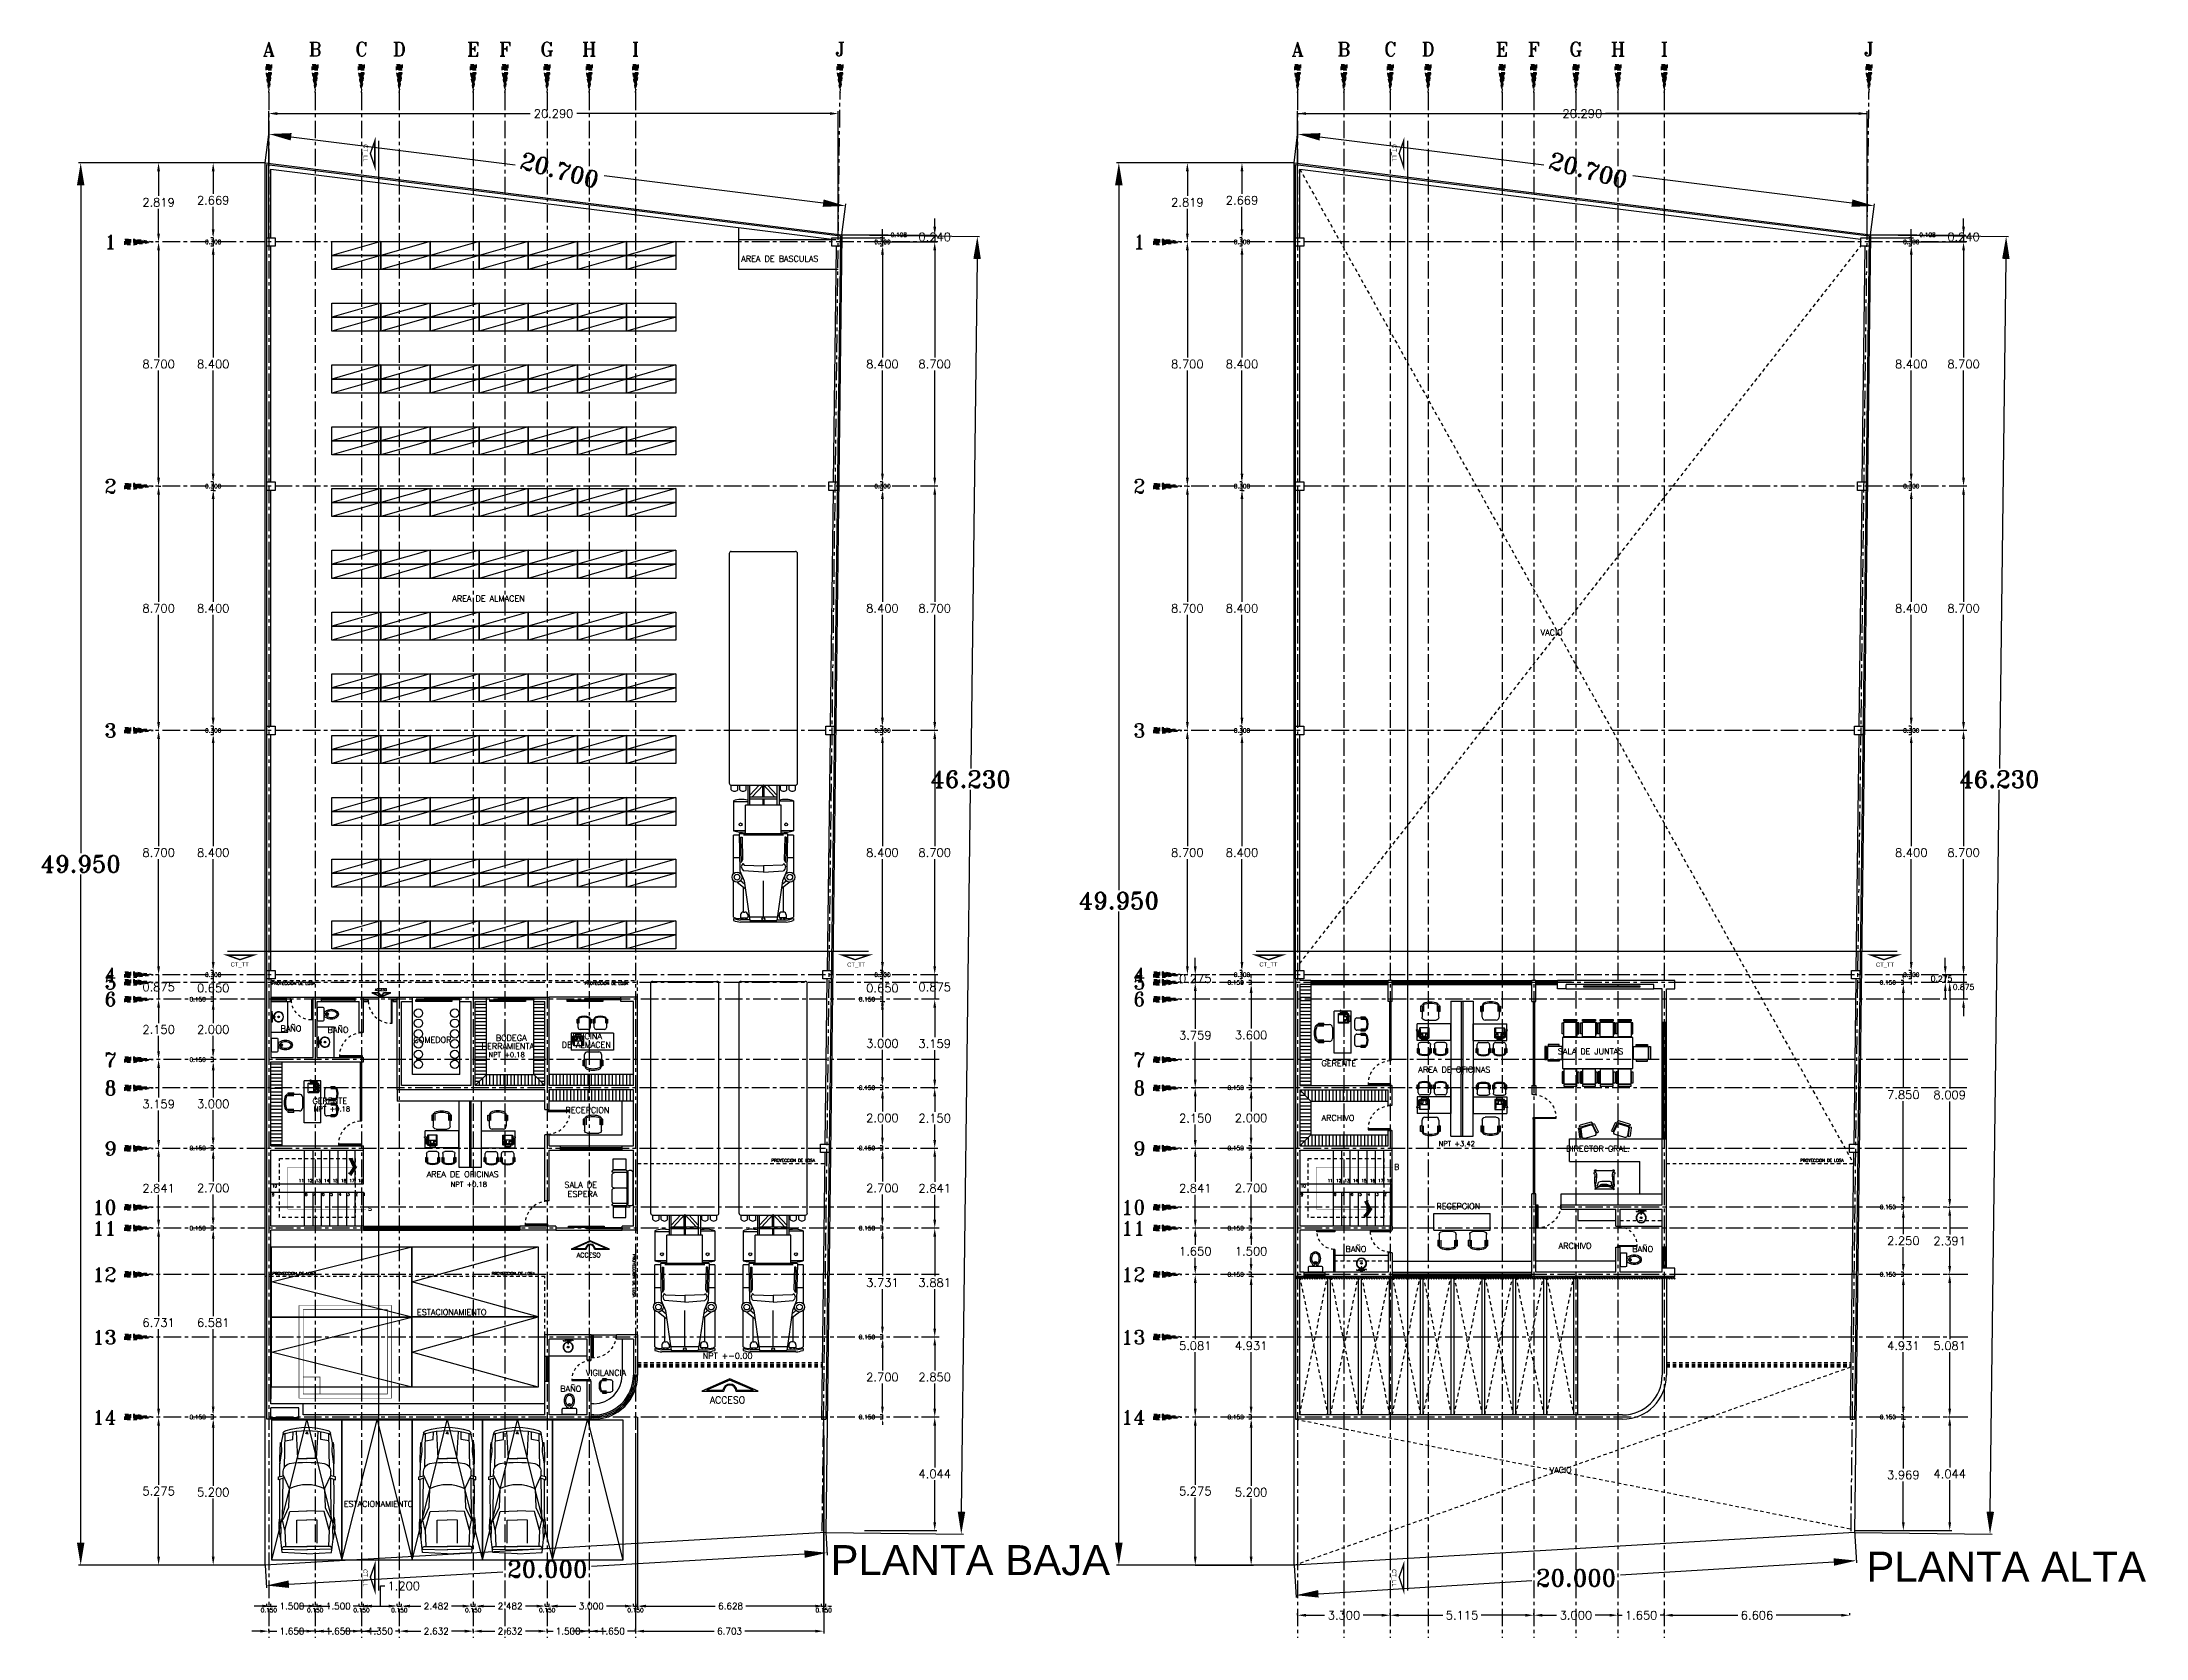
# Model space of a CAD drawing. Extents: x 915 to 2178, y -798 to 165.
# Drawn here: x 1286.9 to 1361.9, y -724.2 to -667.4 of the extents above; entities that cross this region are included whole.
import ezdxf
from ezdxf.enums import TextEntityAlignment as Align

# ---------------------------------------------------------------- set-up
doc = ezdxf.new("R2010")
doc.units = 0
doc.header["$LTSCALE"] = 0.5
doc.header["$MEASUREMENT"] = 0
for name, pattern in [('ACAD_ISO10W100', [18, 12, -3, 0, -3]), ('CENTER', [2, 1.25, -0.25, 0.25, -0.25]), ('DASHDOT2', [0.5, 0.25, -0.125, 0, -0.125]), ('HIDDEN2', [0.1875, 0.125, -0.0625])]:
    doc.linetypes.add(name, pattern=pattern)
doc.layers.get('0').update_dxf_attribs({"linetype": 'CONTINUOUS'})
doc.layers.get('DEFPOINTS').update_dxf_attribs({"linetype": 'CONTINUOUS'})
for name, color, linetype in [('AUTO', 125, 'CONTINUOUS'), ('COTA', 7, 'CONTINUOUS'), ('COTAS', 7, 'CONTINUOUS'), ('EJE', 125, 'DASHDOT2'), ('EJES', 125, 'CENTER'), ('ESCALERA', 41, 'CONTINUOUS'), ('linea_corte', 1, 'ACAD_ISO10W100'), ('MEM', 7, 'CONTINUOUS'), ('MOBILIARIO', 125, 'CONTINUOUS'), ('MUEBLES', 125, 'CONTINUOUS'), ('MURO', 150, 'CONTINUOUS'), ('muro bajo', 40, 'CONTINUOUS'), ('proyecciones', 6, 'HIDDEN2'), ('PUERTA5', 125, 'CONTINUOUS'), ('TERRENO', 8, 'CONTINUOUS'), ('TEXTOS', 7, 'CONTINUOUS'), ('ventanas', 4, 'CONTINUOUS')]:
    doc.layers.add(name, color=color, linetype=linetype)
doc.styles.add('ROMANT', font='romant')
doc.styles.add('SWISS', font='SAS_____.pfb')
doc.dimstyles.new('detalle', dxfattribs={"dimtxt": 0.2, "dimasz": 0.15, "dimexe": 0.08, "dimexo": 0, "dimgap": 0.08, "dimtad": 0, "dimtih": 1, "dimtoh": 1, "dimdec": 3, "dimzin": 1, "dimdsep": 46, "dimtxsty": 'ROMANT', "dimcen": 0.15, "dimclrd": 143, "dimclre": 9, "dimadec": 0, "dimazin": 0, "dimtfac": 1, "dimtdec": 3, "dimtmove": 0, "dimatfit": 3, "dimfxl": 1, "dimarcsym": 0})
pattern_1 = [(270, (-4.46171, 0), (0.125, -2e-17), [])]

msp = doc.modelspace()

# ---------------------------------------------------------------- texts
at = {"style": 'ROMANT'}
for s, height, p in [('AREA DE BASCULAS', 0.21, (1311.8295, -675.1835)), ('AREA DE ALMACEN', 0.21, (1301.5321, -687.2853)), ('VACIO', 0.21, (1340.3049, -688.4993)), ('PROYECCION DE LOSA', 0.105, (1295.0973, -700.9379)), ('ACCESO', 0.08232, (1298.7751, -701.1551)), ('PROYECCION DE LOSA', 0.105, (1306.248, -700.9379)), ('BAÑO', 0.21, (1295.4098, -702.602)), ('BAÑO', 0.21, (1297.0881, -702.6482)), ('COMEDOR', 0.21, (1300.1497, -703.0054)), ('HERRAMIENTA', 0.21, (1302.5715, -703.2341)), ('BODEGA', 0.21, (1303.0816, -702.9375)), (' DE ALMACEN', 0.21, (1305.2854, -703.1803)), ('OFICINA', 0.21, (1305.8108, -702.8802)), ('NPT +0.18', 0.1764, (1302.8216, -703.5178)), ('GERENTE', 0.21, (1332.5001, -703.8403)), ('SALA DE JUNTAS', 0.21, (1340.92, -703.4158)), ('AREA DE OFICINAS', 0.21, (1335.9501, -704.0659)), ('GERENTE', 0.21, (1296.5529, -705.181)), ('NPT +0.18', 0.1764, (1296.5984, -705.4495)), ('RECEPCION', 0.21, (1305.5634, -705.5079)), ('ARCHIVO', 0.21, (1332.5001, -705.7877)), ('NPT +3.42', 0.1764, (1336.67, -706.6873)), ('DIRECTOR GRAL.', 0.21, (1341.2191, -706.8819)), ('PROYECCION DE LOSA', 0.105, (1312.9021, -707.2446)), ('B', 0.21, (1335.0826, -707.533)), ('PROYECCION DE LOSA', 0.105, (1349.5548, -707.2446)), ('AREA DE OFICINAS', 0.21, (1300.6213, -707.7955)), ('NPT +0.18', 0.1764, (1301.4758, -708.1369)), ('SALA DE', 0.21, (1305.5248, -708.1699)), ('ESPERA', 0.21, (1305.6394, -708.4964)), ('s', 0.21, (1298.525, -708.984)), ('RECEPCION', 0.21, (1336.5911, -708.9301)), ('ACCESO', 0.16464, (1305.9638, -710.6482)), ('BAÑO', 0.21, (1333.3524, -710.4561)), ('ARCHIVO', 0.21, (1340.9478, -710.3428)), ('BAÑO', 0.21, (1343.5688, -710.4561)), ('PROYECCION DE LOSA', 0.105, (1295.1178, -711.2755)), ('PROYECCION DE LOSA', 0.105, (1302.9291, -711.2755)), ('ESTACIONAMIENTO', 0.21, (1300.2737, -712.7058)), ('NPT +-0.00', 0.21, (1310.4552, -714.2604)), ('VIGILANCIA', 0.21, (1306.2948, -714.8633)), ('BAÑO', 0.21, (1305.3804, -715.4314)), ('ACCESO', 0.24239, (1310.7081, -715.8477)), ('VACIO', 0.21, (1340.6255, -718.325)), ('ESTACIONAMIENTO', 0.21, (1297.6635, -719.537))]:
    msp.add_text(s, height=height, dxfattribs=at).set_placement(p)
at = {"ltscale": 0.5, "style": 'ROMANT'}
for s, p in [('10', (1295.1076, -708.1542)), ('11', (1296.0675, -707.9701)), ('12', (1296.3691, -707.9701)), ('13', (1296.6658, -707.9701)), ('14', (1296.9683, -707.9701)), ('15', (1297.2714, -707.9701)), ('16', (1297.5727, -707.9701)), ('17', (1297.869, -707.9701)), ('18', (1298.1754, -707.9701)), ('10', (1331.7603, -708.1542)), ('11', (1332.7201, -707.9701)), ('12', (1333.0218, -707.9701)), ('13', (1333.3185, -707.9701)), ('14', (1333.6209, -707.9701)), ('15', (1333.9241, -707.9701)), ('16', (1334.2253, -707.9701)), ('17', (1334.5217, -707.9701)), ('18', (1334.8281, -707.9701)), ('9', (1295.1076, -708.47)), ('8', (1296.2802, -708.4507)), ('7', (1296.5692, -708.4507)), ('6', (1296.8901, -708.4507)), ('5', (1297.1901, -708.4507)), ('4', (1297.4901, -708.4507)), ('3', (1297.7901, -708.4507)), ('2', (1298.0728, -708.4507)), ('1', (1298.3557, -708.4507)), ('9', (1331.7603, -708.47)), ('8', (1332.9329, -708.4507)), ('7', (1333.2219, -708.4507)), ('6', (1333.5428, -708.4507)), ('5', (1333.8428, -708.4507)), ('4', (1334.1428, -708.4507)), ('3', (1334.4428, -708.4507)), ('2', (1334.7255, -708.4507))]:
    msp.add_text(s, height=0.105, dxfattribs=at).set_placement(p)
at = {"style": 'ROMANT'}
msp.add_text('PROYECCION DE LOSA', height=0.105, rotation=270, dxfattribs=at).set_placement((1307.9604, -710.525))
at = {"layer": 'linea_corte', "linetype": 'ByBlock'}
for p in [(1298.3703, -670.9989), (1335.023, -670.9989), (1298.3613, -721.7527), (1335.014, -721.7527)]:
    msp.add_text('CT_LL', height=0.15, rotation=270, dxfattribs=at).set_placement(p)
for p in [(1293.6348, -700.2878), (1315.6005, -700.2968), (1330.2875, -700.2878), (1352.2531, -700.2968)]:
    msp.add_text('CT_TT', height=0.15, dxfattribs=at).set_placement(p)
at = {"layer": 'MEM', "style": 'SWISS'}
for s, p in [(' PLANTA BAJA', (1314.5918, -721.9666)), (' PLANTA ALTA', (1351.4982, -722.1998))]:
    msp.add_text(s, height=1.069266, dxfattribs=at).set_placement(p)

# ---------------------------------------------------------------- blocks, each defined once
blk = doc.blocks.new('auto 14')
at = {"layer": 'MUEBLES'}
for points in [[(698.51, -715.443), (698.51, -710.443), (701.01, -710.443), (701.01, -715.443), (698.51, -715.443)], [(698.51, -715.443), (699.76, -710.443), (701.01, -715.443)]]:
    blk.add_lwpolyline(points, dxfattribs=at)
blk = doc.blocks.new('PUERTA5')
at = {"layer": 'PUERTA5'}
for p, q in [((-0.9, 0.018), (-0.882, 0.018)), ((-0.882, -0.018), (-0.882, 0.018)), ((-0.018, 0.018), (0, 0.018)), ((-0.018, -0.018), (-0.018, 0.018)), ((-0.9, -0.018), (-0.882, -0.018)), ((-0.018, -0.018), (0, -0.018))]:
    blk.add_line(p, q, dxfattribs=at)
blk.add_lwpolyline([(-0.869, -0.018), (-0.833, -0.018), (-0.833, 0.797), (-0.869, 0.797)], close=True, dxfattribs=at)
at = {"layer": 'PUERTA5', "linetype": 'HIDDEN2'}
blk.add_arc((-0.833, -0.018), 0.815, 2.53076, 90, dxfattribs=at)
blk = doc.blocks.new('Flecha_1')
blk.add_hatch(color=256).paths.add_polyline_path([(0, 0.00076), (0.00304, -0.001), (0.00285, -0.00132), (0, 0.00032), (-0.00285, -0.00132), (-0.00304, -0.001)])
for p, q in [((0.00032, 0.00127), (-0.00375, -0.00108)), ((0, 0), (-0.00328, -0.00189)), ((-0.00032, 0.00127), (0.00375, -0.00108)), ((0, 0), (0.00328, -0.00189)), ((-0.00361, -0.00057), (-0.00277, -0.00203)), ((0.00361, -0.00057), (0.00277, -0.00203))]:
    blk.add_line(p, q)
blk.add_lwpolyline([(0, 0.00076), (0.00304, -0.001), (0.00285, -0.00132), (0, 0.00032), (-0.00285, -0.00132), (-0.00304, -0.001)], close=True)
blk = doc.blocks.new('FAX')
for p, q in [((-0.279, 0.084), (-0.278, 0.065)), ((-0.272, 0.105), (-0.271, 0.086)), ((-0.266, 0.075), (-0.265, 0.056)), ((-0.263, 0.115), (-0.262, 0.096)), ((-0.255, 0.125), (-0.253, 0.106)), ((-0.253, 0.074), (-0.251, 0.055)), ((-0.246, 0.135), (-0.244, 0.116)), ((-0.239, 0.073), (-0.238, 0.054)), ((-0.205, 0.144), (-0.238, 0.13)), ((-0.23, 0.273), (-0.22, 0.273)), ((-0.23, 0.273), (-0.23, 0.194)), ((-0.23, 0.194), (-0.22, 0.194)), ((-0.228, 0.077), (-0.227, 0.058)), ((-0.22, 0.296), (-0.22, 0.171)), ((-0.217, 0.082), (-0.216, 0.063)), ((-0.206, 0.087), (-0.205, 0.068)), ((-0.197, 0.097), (-0.196, 0.078)), ((-0.195, 0.296), (-0.195, 0.171)), ((-0.195, 0.273), (-0.173, 0.273)), ((-0.195, 0.194), (-0.173, 0.194)), ((-0.189, 0.107), (-0.187, 0.088)), ((-0.18, 0.117), (-0.178, 0.098)), ((-0.176, 0.138), (-0.174, 0.119)), ((-0.143, 0.03), (-0.143, 0.172)), ((-0.135, 0.18), (0.135, 0.18)), ((-0.125, 0.31), (-0.124, 0.31)), ((-0.125, 0.29), (-0.124, 0.29)), ((-0.125, 0.27), (-0.124, 0.27)), ((-0.125, 0.25), (-0.124, 0.25)), ((-0.125, 0.23), (-0.124, 0.23)), ((-0.107, 0.31), (-0.106, 0.31)), ((-0.107, 0.29), (-0.106, 0.29)), ((-0.107, 0.27), (-0.106, 0.27)), ((-0.107, 0.25), (-0.106, 0.25)), ((-0.107, 0.23), (-0.106, 0.23)), ((-0.098, 0.36), (-0.098, 0.417)), ((-0.098, 0.417), (0.098, 0.417)), ((-0.089, 0.31), (-0.088, 0.31)), ((-0.089, 0.29), (-0.088, 0.29)), ((-0.089, 0.27), (-0.088, 0.27)), ((-0.089, 0.25), (-0.088, 0.25)), ((-0.089, 0.23), (-0.088, 0.23)), ((-0.071, 0.31), (-0.07, 0.31)), ((-0.071, 0.29), (-0.07, 0.29)), ((-0.071, 0.27), (-0.07, 0.27)), ((-0.071, 0.25), (-0.07, 0.25)), ((-0.071, 0.23), (-0.07, 0.23)), ((0.07, 0.31), (0.071, 0.31)), ((0.07, 0.29), (0.071, 0.29)), ((0.07, 0.27), (0.071, 0.27)), ((0.07, 0.25), (0.071, 0.25)), ((0.07, 0.23), (0.071, 0.23)), ((0.088, 0.31), (0.089, 0.31)), ((0.088, 0.29), (0.089, 0.29)), ((0.088, 0.27), (0.089, 0.27)), ((0.088, 0.25), (0.089, 0.25)), ((0.088, 0.23), (0.089, 0.23)), ((0.098, 0.36), (0.098, 0.417)), ((0.106, 0.31), (0.107, 0.31)), ((0.106, 0.29), (0.107, 0.29)), ((0.106, 0.27), (0.107, 0.27)), ((0.106, 0.25), (0.107, 0.25)), ((0.106, 0.23), (0.107, 0.23)), ((0.124, 0.31), (0.125, 0.31)), ((0.124, 0.29), (0.125, 0.29)), ((0.124, 0.27), (0.125, 0.27)), ((0.124, 0.25), (0.125, 0.25)), ((0.124, 0.23), (0.125, 0.23)), ((0.142, 0.172), (0.142, 0.03))]:
    blk.add_line(p, q)
for points in [[(-0.173, 0.015), (-0.173, 0.345, -0.414214), (-0.158, 0.36), (0.157, 0.36, -0.414214), (0.172, 0.345), (0.172, 0.015, -0.414214), (0.157, 0), (-0.158, 0, -0.414214)], [(-0.143, 0.22), (-0.143, 0.32, -0.414214), (-0.137, 0.325), (-0.058, 0.325, -0.414214), (-0.053, 0.32), (-0.053, 0.22, -0.414214), (-0.058, 0.215), (-0.137, 0.215, -0.414214)], [(0.142, 0.22), (0.142, 0.32, 0.414214), (0.137, 0.325), (0.057, 0.325, 0.414214), (0.052, 0.32), (0.052, 0.22, 0.414214), (0.057, 0.215), (0.137, 0.215, 0.414214)]]:
    blk.add_lwpolyline(points, format="xyb", close=True)
blk.add_lwpolyline([(-0.043, 0.305), (-0.043, 0.325), (0.043, 0.325), (0.043, 0.305)], close=True)
for centre, radius, start, end in [((-0.207, 0.296), 0.0262, 298.49146, 241.50854), ((-0.207, 0.171), 0.0262, 118.49146, 61.50854), ((-0.135, 0.172), 0.0075, 90, 180), ((0.135, 0.172), 0.0075, 360, 90)]:
    blk.add_arc(centre, radius, start, end)
blk = doc.blocks.new('SILLA')
at = {"layer": 'MUEBLES'}
for p, q in [((968.509, -706.917), (968.509, -706.517)), ((968.609, -706.417), (969.009, -706.417)), ((968.809, -706.367), (968.809, -706.417)), ((968.809, -706.367), (969.009, -706.367)), ((968.809, -706.467), (969.059, -706.467)), ((969.009, -706.367), (969.009, -706.417)), ((969.059, -706.43), (969.059, -706.467)), ((969.096, -706.467), (969.113, -706.467)), ((969.009, -707.017), (968.609, -707.017)), ((969.059, -706.967), (968.809, -706.967)), ((968.809, -707.017), (968.809, -707.067)), ((969.009, -707.067), (968.809, -707.067)), ((969.009, -707.017), (969.009, -707.067)), ((969.059, -706.967), (969.059, -707.003)), ((969.113, -706.967), (969.096, -706.967))]:
    blk.add_line(p, q, dxfattribs=at)
for centre, radius, start, end in [((968.609, -706.517), 0.1, 90, 180), ((969.009, -706.517), 0.1, 30, 90), ((968.459, -706.717), 0.65, 337.38014, 22.61986), ((968.459, -706.717), 0.7, 339.07517, 20.92483), ((968.609, -706.917), 0.1, 180, 270), ((969.009, -706.917), 0.1, 270, 330)]:
    blk.add_arc(centre, radius, start, end, dxfattribs=at)
blk = doc.blocks.new('SILLON2')
for p, q in [((-0.532, 0.566), (-0.532, 0.516)), ((-0.532, 0.421), (-0.532, 0.031)), ((-0.502, 0.451), (-0.492, 0.451)), ((-0.492, 0.001), (-0.502, 0.001)), ((0.478, 0.616), (-0.482, 0.616)), ((0.478, 0.466), (-0.482, 0.466)), ((-0.462, 0.421), (-0.462, 0.031)), ((-0.432, 0.451), (-0.032, 0.451)), ((-0.392, 0.001), (-0.072, 0.001)), ((-0.002, 0.421), (-0.002, 0.071)), ((0.028, 0.451), (0.428, 0.451)), ((0.068, 0.001), (0.388, 0.001)), ((0.458, 0.421), (0.458, 0.031)), ((0.488, 0.451), (0.498, 0.451)), ((0.498, 0.001), (0.488, 0.001)), ((0.528, 0.516), (0.528, 0.566)), ((0.528, 0.421), (0.528, 0.031))]:
    blk.add_line(p, q)
for centre, radius, start, end in [((-0.482, 0.566), 0.05, 90, 180), ((-0.482, 0.516), 0.05, 180, 270), ((-0.502, 0.421), 0.03, 90, 180), ((-0.502, 0.031), 0.03, 180, 270), ((-0.492, 0.421), 0.03, 0, 90), ((-0.492, 0.031), 0.03, 270, 0), ((-0.432, 0.421), 0.03, 90, 180), ((-0.392, 0.071), 0.07, 180, 270), ((-0.072, 0.071), 0.07, 270, 0), ((-0.032, 0.421), 0.03, 0, 90), ((0.028, 0.421), 0.03, 90, 180), ((0.068, 0.071), 0.07, 180, 270), ((0.388, 0.071), 0.07, 270, 0), ((0.428, 0.421), 0.03, 0, 90), ((0.488, 0.421), 0.03, 90, 180), ((0.488, 0.031), 0.03, 180, 270), ((0.478, 0.566), 0.05, 0, 90), ((0.478, 0.516), 0.05, 270, 0), ((0.498, 0.421), 0.03, 0, 90), ((0.498, 0.031), 0.03, 270, 0)]:
    blk.add_arc(centre, radius, start, end)
blk = doc.blocks.new('OVAMONO')
for p, q in [((-0.06, -0.02), (0.06, -0.02)), ((-0.06, -0.02), (-0.06, -0.136)), ((-0.021, -0.059), (-0.03, -0.059)), ((-0.014, -0.08), (-0.01, -0.191)), ((-0.01, -0.191), (0.01, -0.191)), ((-0.004, -0.041), (-0.004, -0.033)), ((-0.004, -0.093), (-0.004, -0.084)), ((0.004, -0.041), (0.004, -0.033)), ((0.004, -0.093), (0.004, -0.084)), ((0.01, -0.191), (0.014, -0.08)), ((0.03, -0.059), (0.021, -0.059)), ((0.03, -0.067), (0.021, -0.067)), ((0.06, -0.02), (0.06, -0.136))]:
    blk.add_line(p, q)
at = {"linetype": 'HIDDEN2'}
blk.add_lwpolyline([(0.21, -0.05), (-0.21, -0.05), (-0.21, -0.076), (0.21, -0.076)], close=True, dxfattribs=at)
blk.add_lwpolyline([(-0.021, -0.067), (-0.03, -0.067)])
for centre, radius in [((0, -0.337), 0.035), ((0, -0.337), 0.025), ((0, -0.063), 0.00413)]:
    blk.add_circle(centre, radius)
for centre, radius, start, end in [((0, -0.337), 0.21, 106.60315, 73.40005), ((0, -0.337), 0.2, 93.46752, 86.53382), ((-0.036, -0.063), 0.00723, 328.46668, 31.53332), ((0, -0.063), 0.0227, 99.59407, 170.40593), ((0, -0.063), 0.0227, 189.59407, 260.40593), ((-0.021, -0.041), 0.0176, 270, 0), ((-0.021, -0.084), 0.0176, 0, 90), ((0, -0.027), 0.00723, 238.46668, 301.53332), ((0, -0.099), 0.00723, 58.46668, 121.53332), ((0, -0.063), 0.0227, 9.59407, 80.40593), ((0.021, -0.041), 0.0176, 180, 270), ((0, -0.063), 0.0227, 279.59407, 350.40593), ((0.021, -0.084), 0.0176, 90, 180), ((0.036, -0.063), 0.00723, 148.46668, 211.53332)]:
    blk.add_arc(centre, radius, start, end)
blk = doc.blocks.new('WC')
for p, q in [((0.02, 0.215), (0.02, -0.215)), ((0.205, 0.25), (0.055, 0.25)), ((0.24, -0.215), (0.24, 0.215)), ((0.353, -0.052), (0.353, 0.052)), ((0.055, -0.25), (0.205, -0.25))]:
    blk.add_line(p, q)
blk.add_lwpolyline([(0.709, 0, 0.144399), (0.695, 0.045, 0.107176), (0.65, 0.09, 0.077789), (0.589, 0.117, 0.064981), (0.51, 0.127, 0.064981), (0.431, 0.117, 0.077789), (0.37, 0.09, 0.107176), (0.325, 0.045, 0.144399), (0.311, 0, 0.144399), (0.325, -0.045, 0.107176), (0.37, -0.09, 0.077789), (0.431, -0.117, 0.064981), (0.51, -0.127, 0.064981), (0.589, -0.117, 0.077789), (0.65, -0.09, 0.107176), (0.695, -0.045, 0.144399)], format="xyb", close=True)
blk.add_lwpolyline([(0.342, -0.13, 0.072633), (0.411, -0.162, 0.070933), (0.51, -0.176, 0.070933), (0.609, -0.162, 0.082513), (0.687, -0.124, 0.10681), (0.743, -0.064, 0.133944), (0.76, 0, 0.133944)], format="xyb")
for centre in [(0.265, 0.047), (0.265, -0.047)]:
    blk.add_circle(centre, 0.01)
for centre, radius, start, end in [((0.055, 0.215), 0.035, 90, 180), ((0.205, 0.215), 0.035, 0, 90), ((0.269, 0.19), 0.0949, 252.41966, 320.42385), ((0.484, -0.091), 0.263, 106.22954, 122.84662), ((0.352, 0), 0.052, 271.97611, 88.02389), ((0.51, -0.179), 0.355, 90, 106.22954), ((0.51, -0.179), 0.355, 73.77046, 90), ((0.536, -0.091), 0.263, 54.9026, 73.77046), ((0.575, -0.035), 0.195, 30.51608, 54.9026), ((0.709, 0.067), 0.0261, 237.38977, 26.24718), ((0.634, 0), 0.126, 0, 30.51608), ((0.055, -0.215), 0.035, 180, 270), ((0.205, -0.215), 0.035, 270, 0), ((0.269, -0.19), 0.0949, 39.57615, 107.58034), ((0.709, -0.067), 0.0261, 333.75282, 122.61023)]:
    blk.add_arc(centre, radius, start, end)
blk = doc.blocks.new('FLECHA')
for p, q in [((943.58, -712.22), (941.84, -712.97)), ((941.84, -712.97), (943.2, -712.97)), ((945.32, -712.97), (943.58, -712.22)), ((943.95, -712.97), (945.32, -712.97))]:
    blk.add_line(p, q)
at = {"color": 3}
for p, q in [((943.58, -712.29), (942.13, -712.91)), ((942.13, -712.91), (943.14, -712.91)), ((945.03, -712.91), (943.58, -712.29)), ((944.01, -712.91), (945.03, -712.91))]:
    blk.add_line(p, q, dxfattribs=at)
blk.add_arc((943.58, -712.97), 0.436, 7.9071, 172.0929, dxfattribs=at)
blk.add_arc((943.58, -712.97), 0.376, 0, 180)
blk = doc.blocks.new('PEQ1320')
at = {"layer": 'AUTO'}
for p, q in [((695.694, -701.945), (695.694, -710.117)), ((695.77, -701.869), (698.056, -701.869)), ((695.77, -710.193), (698.056, -710.193)), ((695.77, -710.355), (695.77, -710.193)), ((695.999, -710.355), (695.999, -710.193)), ((696.075, -710.355), (696.075, -710.193)), ((696.303, -710.355), (696.303, -710.193)), ((696.354, -710.193), (696.354, -710.904)), ((696.43, -710.549), (696.761, -710.193)), ((696.43, -710.904), (696.43, -710.193)), ((696.5, -710.624), (696.913, -710.178)), ((696.888, -710.624), (696.888, -710.206)), ((696.913, -710.178), (697.326, -710.624)), ((696.938, -710.624), (696.938, -710.206)), ((697.065, -710.193), (697.396, -710.549)), ((697.396, -710.193), (697.396, -710.904)), ((697.472, -710.193), (697.472, -710.904)), ((697.523, -710.355), (697.523, -710.193)), ((697.751, -710.355), (697.751, -710.193)), ((697.827, -710.355), (697.827, -710.193)), ((698.056, -710.355), (698.056, -710.193)), ((695.846, -710.751), (695.846, -711.818)), ((695.846, -710.777), (696.354, -710.777)), ((697.548, -710.904), (696.278, -710.904)), ((696.278, -711.92), (696.278, -710.904)), ((697.396, -710.624), (696.43, -710.624)), ((696.43, -710.675), (697.396, -710.675)), ((696.888, -710.675), (696.888, -710.904)), ((696.938, -710.904), (696.938, -710.675)), ((697.472, -710.751), (697.98, -710.751)), ((697.548, -711.92), (697.548, -710.904)), ((697.98, -710.751), (697.98, -711.818)), ((696.278, -711.818), (695.846, -711.818)), ((695.846, -713.345), (695.846, -711.97)), ((696.049, -711.97), (695.846, -711.97)), ((697.777, -711.92), (696.049, -711.92)), ((696.049, -711.92), (696.075, -713.24)), ((696.103, -712.047), (696.153, -712.047)), ((696.103, -712.047), (696.12, -712.947)), ((696.153, -712.047), (696.169, -712.849)), ((697.624, -711.97), (696.202, -711.97)), ((697.98, -711.818), (697.548, -711.818)), ((697.672, -712.047), (697.657, -712.849)), ((697.723, -712.047), (697.672, -712.047)), ((697.723, -712.047), (697.706, -712.947)), ((697.777, -711.92), (697.751, -713.24)), ((697.98, -711.97), (697.777, -711.97)), ((697.98, -711.97), (697.98, -713.345)), ((696.049, -712.783), (695.846, -712.783)), ((697.98, -712.783), (697.777, -712.783)), ((696.075, -713.24), (696.227, -713.596)), ((696.169, -712.849), (696.12, -712.947)), ((696.176, -712.986), (696.126, -713.088)), ((696.126, -713.088), (696.151, -713.19)), ((696.151, -713.19), (696.202, -713.24)), ((696.176, -712.986), (696.227, -713.037)), ((696.913, -713.291), (696.202, -713.24)), ((696.227, -713.037), (696.913, -713.063)), ((697.599, -713.037), (696.913, -713.063)), ((696.913, -713.063), (696.913, -713.291)), ((696.913, -713.063), (696.913, -713.291)), ((696.913, -713.291), (697.624, -713.24)), ((697.65, -712.986), (697.599, -713.037)), ((697.751, -713.24), (697.599, -713.596)), ((697.675, -713.19), (697.624, -713.24)), ((697.65, -712.986), (697.7, -713.088)), ((697.657, -712.849), (697.706, -712.947)), ((697.7, -713.088), (697.675, -713.19)), ((695.846, -714.891), (695.846, -713.593)), ((695.973, -713.647), (696.267, -713.873)), ((696.245, -713.72), (696.1, -713.596)), ((696.202, -714.714), (696.202, -713.825)), ((696.227, -713.596), (696.43, -715.018)), ((696.913, -714.891), (696.913, -713.596)), ((697.599, -713.596), (697.396, -715.018)), ((697.853, -713.647), (697.559, -713.873)), ((697.581, -713.72), (697.726, -713.596)), ((697.624, -714.714), (697.624, -713.825)), ((697.98, -713.593), (697.98, -714.891)), ((695.846, -714.942), (695.846, -715.018)), ((696.1, -714.815), (696.1, -714.917)), ((696.1, -714.917), (696.354, -714.917)), ((696.426, -714.993), (696.1, -714.993)), ((696.202, -714.714), (696.253, -714.714)), ((696.354, -714.815), (696.354, -714.917)), ((696.354, -714.841), (696.401, -714.841)), ((697.416, -714.891), (696.41, -714.891)), ((696.43, -715.018), (697.396, -715.018)), ((697.4, -714.993), (697.726, -714.993)), ((697.472, -714.841), (697.425, -714.841)), ((697.472, -714.815), (697.472, -714.917)), ((697.726, -714.917), (697.472, -714.917)), ((697.624, -714.714), (697.573, -714.714)), ((697.726, -714.815), (697.726, -714.917)), ((697.98, -714.942), (697.98, -715.018)), ((697.726, -715.069), (696.1, -715.069))]:
    blk.add_line(p, q, dxfattribs=at)
blk.add_lwpolyline([(698.132, -710.117), (698.132, -701.945)], dxfattribs=at)
for centre, radius in [((696.1, -711.589), 0.0508), ((697.726, -711.589), 0.0508), ((695.973, -713.469), 0.178), ((695.973, -713.469), 0.102), ((697.853, -713.469), 0.178), ((697.853, -713.469), 0.102), ((696.913, -714.968), 0.0508)]:
    blk.add_circle(centre, radius, dxfattribs=at)
for centre, radius, start, end in [((695.77, -701.945), 0.0762, 90, 180), ((698.056, -701.945), 0.0762, 0, 90), ((695.77, -710.117), 0.0762, 180, 270), ((695.884, -710.252), 0.154, 222.07502, 317.92498), ((696.189, -710.252), 0.154, 222.07502, 317.92498), ((697.637, -710.252), 0.154, 222.07502, 317.92498), ((697.942, -710.252), 0.154, 222.07502, 317.92498), ((698.056, -710.117), 0.0762, 270, 0), ((696.151, -711.64), 0.94, 77.51311, 108.92464), ((697.675, -711.64), 0.94, 71.07536, 102.48689), ((696.151, -710.929), 0.94, 251.07536, 277.76643), ((697.675, -710.929), 0.94, 262.23357, 288.92464), ((696.024, -714.606), 0.337, 238.10921, 283.0861), ((696.291, -713.38), 1.624, 254.11615, 263.26399), ((696.291, -713.456), 1.624, 254.11615, 263.26399), ((696.202, -714.815), 0.102, 90, 180), ((696.164, -714.879), 0.0635, 216.8699, 323.1301), ((696.291, -714.879), 0.0635, 216.8699, 323.1301), ((696.253, -714.815), 0.102, 0, 90), ((697.573, -714.815), 0.102, 90, 180), ((697.535, -714.879), 0.0635, 216.8699, 323.1301), ((697.662, -714.879), 0.0635, 216.8699, 323.1301), ((697.624, -714.815), 0.102, 0, 90), ((697.802, -714.606), 0.337, 256.9139, 301.89079), ((697.535, -713.38), 1.624, 276.73601, 285.88385), ((697.535, -713.456), 1.624, 276.73601, 285.88385)]:
    blk.add_arc(centre, radius, start, end, dxfattribs=at)
blk = doc.blocks.new('Chde05pl')
at = {"color": 0, "linetype": 'ByBlock'}
for p, q in [((0.445, 0.782), (0.144, 0.722)), ((0.158, 0.669), (0.192, 0.737)), ((1.203, 0.689), (0.158, 0.669)), ((0.379, 0.67), (0.34, 0.424)), ((0.441, 0.805), (0.431, 0.771)), ((0.707, 0.773), (0.445, 0.782)), ((1.1, 0.826), (0.707, 0.773)), ((1.49, 0.829), (1.1, 0.826)), ((1.471, 0.73), (1.323, 0.728)), ((1.441, 0.73), (1.861, 0.538)), ((1.498, 0.874), (1.469, 0.722)), ((1.592, 0.874), (1.498, 0.874)), ((1.531, 0.697), (1.592, 0.874)), ((2.841, 0.745), (1.543, 0.731)), ((1.921, 0.833), (1.577, 0.83)), ((2.762, 0.827), (1.921, 0.833)), ((2.45, 0.559), (2.823, 0.739)), ((3.146, 0.677), (2.575, 0.523)), ((3.091, 0.793), (2.762, 0.827)), ((3.146, 0.677), (2.841, 0.745)), ((3.425, 0.801), (3.091, 0.793)), ((3.146, 0.677), (3.653, 0.659)), ((3.844, 0.757), (3.425, 0.801)), ((3.738, 0.773), (3.653, 0.73)), ((3.653, 0.73), (3.653, -0.012)), ((3.734, 0.775), (3.754, -0.013)), ((3.876, -0.01), (3.844, 0.757)), ((0.103, 0.329), (0.931, 0.282)), ((0.165, 0.027), (0.107, -0.004)), ((0.34, 0.424), (0.117, 0.423)), ((0.157, -0.006), (0.165, 0.027)), ((0.931, 0.282), (0.929, -0.019)), ((0.931, -0.299), (0.929, 0.002)), ((1.861, 0.538), (2.45, 0.559)), ((2.575, 0.523), (2.55, -0.011)), ((2.837, 0.309), (2.826, -0.009)), ((3.548, 0.308), (2.837, 0.309)), ((0.103, -0.345), (0.931, -0.299)), ((0.165, -0.043), (0.107, -0.013)), ((0.34, -0.44), (0.117, -0.44)), ((0.157, -0.01), (0.165, -0.043)), ((0.379, -0.686), (0.34, -0.44)), ((1.441, -0.746), (1.861, -0.554)), ((1.861, -0.554), (2.45, -0.575)), ((2.45, -0.575), (2.823, -0.755)), ((2.575, -0.539), (2.55, -0.005)), ((3.146, -0.693), (2.575, -0.539)), ((2.837, -0.325), (2.826, -0.007)), ((3.548, -0.324), (2.837, -0.325)), ((3.653, -0.746), (3.653, -0.005)), ((3.734, -0.791), (3.754, -0.004)), ((3.876, -0.007), (3.844, -0.774)), ((0.445, -0.799), (0.144, -0.739)), ((0.158, -0.685), (0.192, -0.754)), ((1.203, -0.705), (0.158, -0.685)), ((0.441, -0.821), (0.431, -0.788)), ((0.707, -0.789), (0.445, -0.799)), ((1.1, -0.842), (0.707, -0.789)), ((1.49, -0.846), (1.1, -0.842)), ((1.471, -0.746), (1.323, -0.745)), ((1.498, -0.89), (1.469, -0.739)), ((1.592, -0.891), (1.498, -0.89)), ((1.531, -0.713), (1.592, -0.891)), ((2.841, -0.761), (1.543, -0.747)), ((1.921, -0.849), (1.577, -0.846)), ((2.762, -0.843), (1.921, -0.849)), ((3.091, -0.809), (2.762, -0.843)), ((3.146, -0.693), (2.841, -0.761)), ((3.425, -0.818), (3.091, -0.809)), ((3.146, -0.693), (3.653, -0.675)), ((3.844, -0.774), (3.425, -0.818)), ((3.738, -0.789), (3.653, -0.746))]:
    blk.add_line(p, q, dxfattribs=at)
for centre, radius, start, end in [((2.518, -0.008), 2.455, 163.98812, 196.01188), ((0.164, 0.623), 0.102, 101.30745, 170.89178), ((0.915, -4.738), 5.565, 88.1098, 94.91949), ((1.339, 0.466), 0.263, 93.50969, 166.07198), ((3.016, -0.762), 1.616, 75.35802, 99.19455), ((1.994, -0.008), 2.036, 161.47438, 198.52562), ((4.862, -0.008), 3.817, 171.90768, 188.09232), ((2.941, -0.008), 1.211, 153.37543, 206.62457), ((1.339, -0.482), 0.263, 193.92802, 266.49031), ((0.164, -0.639), 0.102, 189.10822, 258.69255), ((0.915, 4.721), 5.565, 265.08051, 271.8902), ((3.016, 0.746), 1.616, 260.80545, 284.64198)]:
    blk.add_arc(centre, radius, start, end, dxfattribs=at)
blk = doc.blocks.new('MOF6')
at = {"color": 0, "linetype": 'ByBlock'}
for p, q in [((-0.203, 0), (0.203, 0)), ((-0.297, -0.105), (-0.343, -0.394)), ((-0.282, -0.404), (-0.236, -0.115)), ((-0.274, -0.356), (-0.245, -0.361)), ((-0.271, -0.336), (-0.242, -0.341)), ((-0.209, -0.133), (-0.253, -0.41)), ((-0.247, -0.188), (-0.218, -0.193)), ((-0.244, -0.169), (-0.215, -0.173)), ((0.203, -0.062), (-0.203, -0.063)), ((-0.175, -0.5), (0.176, -0.5)), ((0.163, -0.094), (-0.162, -0.094)), ((-0.12, -0.094), (-0.12, -0.063)), ((-0.1, -0.094), (-0.1, -0.063)), ((0.101, -0.094), (0.101, -0.063)), ((0.121, -0.094), (0.121, -0.063)), ((0.253, -0.409), (0.209, -0.133)), ((0.244, -0.169), (0.215, -0.173)), ((0.248, -0.188), (0.218, -0.193)), ((0.282, -0.404), (0.236, -0.115)), ((0.271, -0.336), (0.242, -0.341)), ((0.274, -0.356), (0.246, -0.361)), ((0.298, -0.105), (0.344, -0.394))]:
    blk.add_line(p, q, dxfattribs=at)
for centre, radius, start, end in [((0.203, -0.031), 0.0313, 270.05735, 90.05735), ((-0.313, -0.399), 0.0313, 170.93735, 350.93735), ((-0.267, -0.11), 0.0312, 350.93735, 170.93735), ((-0.175, -0.422), 0.0781, 170.94712, 270.05735), ((-0.203, -0.031), 0.0313, 90.05735, 270.05735), ((-0.162, -0.141), 0.0469, 90.05735, 170.94712), ((0.163, -0.14), 0.0469, 9.16758, 90.05735), ((0.176, -0.422), 0.0781, 270.05735, 9.16758), ((0.267, -0.11), 0.0312, 9.06265, 189.06265), ((0.313, -0.399), 0.0313, 189.06265, 9.06265)]:
    blk.add_arc(centre, radius, start, end, dxfattribs=at)
blk = doc.blocks.new('sillo1')
at = {"layer": 'MOBILIARIO'}
for p, q in [((8.351, 51.069), (8.313, 51.039)), ((8.313, 51.039), (8.317, 51.026)), ((8.365, 51.026), (8.317, 51.026)), ((8.881, 50.769), (8.91, 50.731)), ((8.923, 50.735), (8.91, 50.731)), ((8.924, 50.783), (8.923, 50.735))]:
    blk.add_line(p, q, dxfattribs=at)
for points in [[(8.922, 50.78), (8.909, 50.754), (8.337, 51.04), (8.349, 51.065)], [(8.402, 51.219), (8.399, 51.221), (8.506, 51.436), (8.563, 51.407), (8.437, 51.202), (8.418, 51.211)], [(8.418, 51.203), (8.421, 51.21)], [(8.601, 51.569), (8.622, 51.613), (9.195, 51.327), (9.173, 51.283)], [(9.013, 50.915), (9.017, 50.913), (9.124, 51.128), (9.067, 51.156), (8.979, 50.932), (8.997, 50.923)], [(8.994, 50.924), (8.991, 50.917)]]:
    blk.add_lwpolyline(points, dxfattribs=at)
for centre, radius, start, end in [((8.347, 50.348), 0.709, 37.27104, 88.84733), ((8.394, 51.537), 0.15, 317.91656, 351.20357), ((8.572, 51.541), 0.04, 330.60788, 222.3717), ((8.046, 51.673), 0.581, 332.77314, 344.80163), ((8.622, 51.613), 0.032, 333.49303, 243.49303), ((9.59, 50.903), 0.581, 142.18443, 154.21292), ((9.271, 51.099), 0.15, 135.78249, 169.0695), ((9.168, 51.244), 0.04, 264.61436, 156.37819), ((9.195, 51.327), 0.032, 243.49303, 153.49303)]:
    blk.add_arc(centre, radius, start, end, dxfattribs=at)
at = {"layer": 'MOBILIARIO', "extrusion": (0, 0, -1)}
blk.add_ellipse((8.384, 51.14), major_axis=(-0.0295, -0.0855), ratio=0.208574, dxfattribs=at)
at = {"layer": 'MOBILIARIO'}
blk.add_ellipse((8.961, 50.852), major_axis=(-0.0506, -0.075), ratio=0.208574, dxfattribs=at)
blk.add_ellipse((8.961, 50.852), major_axis=(-0.0506, -0.075), ratio=0.208574, dxfattribs=at)
for points, knots in [([(8.457, 51.09), (8.559, 51.061), (8.684, 51.042), (8.809, 50.943), (8.851, 50.835), (8.922, 50.891), (8.901, 50.941), (8.94, 51.002), (8.815, 51.097), (8.71, 51.136), (8.494, 51.258), (8.477, 51.154), (8.427, 51.13), (8.447, 51.094), (8.457, 51.09)], [0, 0, 0, 0, 0.397169, 0.434308, 0.616769, 0.648447, 0.726299, 0.781548, 0.886374, 1.183209, 1.402108, 1.461727, 1.526646, 1.568481, 1.568481, 1.568481, 1.568481]), ([(8.441, 51.126), (8.444, 51.118), (8.457, 51.087), (8.543, 51.085), (8.628, 51.069), (8.716, 51.027), (8.784, 50.989), (8.824, 50.931), (8.843, 50.878), (8.874, 50.868), (8.884, 50.865)], [0, 0, 0, 0, 0.0307699, 0.120172, 0.2707686, 0.3764916, 0.4812093, 0.5562878, 0.638055, 0.6738434, 0.6738434, 0.6738434, 0.6738434])]:
    blk.add_open_spline(points, degree=3, knots=knots, dxfattribs=at)
blk = doc.blocks.new('*D54')
at = {"layer": 'COTAS', "color": 9, "lineweight": -2, "transparency": 16777216}
for p, q in [((1294.87, -671.662), (1288.213, -671.662)), ((1294.87, -721.612), (1288.213, -721.612))]:
    blk.add_line(p, q, dxfattribs=at)
at = {"layer": 'COTAS', "color": 143, "lineweight": -2, "transparency": 16777216}
for p, q in [((1288.293, -672.462), (1288.293, -696.257)), ((1288.293, -720.812), (1288.293, -697.017))]:
    blk.add_line(p, q, dxfattribs=at)
at = {"layer": 'COTAS', "color": 143, "transparency": 16777216}
for points in [[(1288.16, -672.462), (1288.426, -672.462), (1288.293, -671.662)], [(1288.16, -720.812), (1288.426, -720.812), (1288.293, -721.612)]]:
    blk.add_solid(points, dxfattribs=at)
at = {"layer": 'DEFPOINTS', "color": 0, "transparency": 16777216}
for p in [(1294.87, -671.662), (1288.293, -721.612), (1294.87, -721.612)]:
    blk.add_point(p, dxfattribs=at)
at = {"layer": 'COTAS', "color": 0, "transparency": 16777216, "insert": (1288.293, -696.637), "char_height": 0.6, "attachment_point": 5, "style": 'ROMANT'}
blk.add_mtext('49.950', dxfattribs=at)
blk = doc.blocks.new('*D55')
at = {"layer": 'COTAS', "color": 9, "lineweight": -2, "transparency": 16777216}
for p, q in [((1294.87, -671.662), (1295.008, -670.557)), ((1315.411, -674.224), (1315.549, -673.119))]:
    blk.add_line(p, q, dxfattribs=at)
at = {"layer": 'COTAS', "color": 143, "lineweight": -2, "transparency": 16777216}
for p, q in [((1295.792, -670.736), (1303.773, -671.731)), ((1314.745, -673.099), (1306.937, -672.126))]:
    blk.add_line(p, q, dxfattribs=at)
at = {"layer": 'COTAS', "color": 143, "transparency": 16777216}
for points in [[(1295.808, -670.604), (1295.775, -670.868), (1294.998, -670.637)], [(1314.761, -672.967), (1314.728, -673.231), (1315.539, -673.198)]]:
    blk.add_solid(points, dxfattribs=at)
at = {"layer": 'DEFPOINTS', "color": 0, "transparency": 16777216}
for p in [(1294.87, -671.662), (1315.539, -673.198), (1315.411, -674.224)]:
    blk.add_point(p, dxfattribs=at)
at = {"layer": 'COTAS', "color": 0, "transparency": 16777216, "insert": (1305.355, -671.928), "char_height": 0.6, "attachment_point": 5, "rotation": 345.13355, "style": 'ROMANT'}
blk.add_mtext('20.700', dxfattribs=at)
blk = doc.blocks.new('*D56')
at = {"layer": 'COTAS', "color": 9, "lineweight": -2, "transparency": 16777216}
for p, q in [((1315.411, -674.224), (1320.318, -674.285)), ((1314.836, -720.45), (1319.744, -720.511))]:
    blk.add_line(p, q, dxfattribs=at)
at = {"layer": 'COTAS', "color": 143, "lineweight": -2, "transparency": 16777216}
for p, q in [((1320.228, -675.084), (1320.003, -693.239)), ((1319.674, -719.71), (1319.993, -693.999))]:
    blk.add_line(p, q, dxfattribs=at)
at = {"layer": 'COTAS', "color": 143, "transparency": 16777216}
for points in [[(1320.095, -675.082), (1320.362, -675.085), (1320.238, -674.284)], [(1319.54, -719.708), (1319.807, -719.712), (1319.664, -720.51)]]:
    blk.add_solid(points, dxfattribs=at)
at = {"layer": 'DEFPOINTS', "color": 0, "transparency": 16777216}
for p in [(1315.411, -674.224), (1314.836, -720.45), (1319.664, -720.51)]:
    blk.add_point(p, dxfattribs=at)
at = {"layer": 'COTAS', "color": 0, "transparency": 16777216, "insert": (1319.998, -693.619), "char_height": 0.6, "attachment_point": 5, "style": 'ROMANT'}
blk.add_mtext('46.230', dxfattribs=at)
blk = doc.blocks.new('*D57')
at = {"layer": 'COTAS', "color": 9, "lineweight": -2, "transparency": 16777216}
for p, q in [((1314.836, -720.448), (1314.883, -721.251)), ((1294.87, -721.612), (1294.917, -722.415))]:
    blk.add_line(p, q, dxfattribs=at)
at = {"layer": 'COTAS', "color": 143, "lineweight": -2, "transparency": 16777216}
for p, q in [((1314.08, -721.218), (1306.497, -721.66)), ((1295.711, -722.289), (1303.337, -721.844))]:
    blk.add_line(p, q, dxfattribs=at)
at = {"layer": 'COTAS', "color": 143, "transparency": 16777216}
for points in [[(1314.072, -721.085), (1314.087, -721.351), (1314.878, -721.171)], [(1295.703, -722.156), (1295.718, -722.422), (1294.912, -722.335)]]:
    blk.add_solid(points, dxfattribs=at)
at = {"layer": 'DEFPOINTS', "color": 0, "transparency": 16777216}
for p in [(1314.836, -720.448), (1294.87, -721.612), (1314.878, -721.171)]:
    blk.add_point(p, dxfattribs=at)
at = {"layer": 'COTAS', "color": 0, "transparency": 16777216, "insert": (1304.917, -721.752), "char_height": 0.6, "attachment_point": 5, "style": 'ROMANT'}
blk.add_mtext('20.000', dxfattribs=at)
blk = doc.blocks.new('*D58')
at = {"layer": 'COTAS', "color": 9, "lineweight": -2, "transparency": 16777216}
for p, q in [((1331.523, -671.662), (1325.199, -671.662)), ((1331.523, -721.612), (1325.199, -721.612))]:
    blk.add_line(p, q, dxfattribs=at)
at = {"layer": 'COTAS', "color": 143, "lineweight": -2, "transparency": 16777216}
for p, q in [((1325.279, -672.462), (1325.279, -697.565)), ((1325.279, -720.812), (1325.279, -698.325))]:
    blk.add_line(p, q, dxfattribs=at)
at = {"layer": 'COTAS', "color": 143, "transparency": 16777216}
for points in [[(1325.145, -672.462), (1325.412, -672.462), (1325.279, -671.662)], [(1325.145, -720.812), (1325.412, -720.812), (1325.279, -721.612)]]:
    blk.add_solid(points, dxfattribs=at)
at = {"layer": 'DEFPOINTS', "color": 0, "transparency": 16777216}
for p in [(1331.523, -671.662), (1325.279, -721.612), (1331.523, -721.612)]:
    blk.add_point(p, dxfattribs=at)
at = {"layer": 'COTAS', "color": 0, "transparency": 16777216, "insert": (1325.279, -697.945), "char_height": 0.6, "attachment_point": 5, "style": 'ROMANT'}
blk.add_mtext('49.950', dxfattribs=at)
blk = doc.blocks.new('*D59')
at = {"layer": 'COTAS', "color": 9, "lineweight": -2, "transparency": 16777216}
for p, q in [((1351.485, -720.381), (1351.555, -721.53)), ((1331.523, -721.612), (1331.593, -722.761))]:
    blk.add_line(p, q, dxfattribs=at)
at = {"layer": 'COTAS', "color": 143, "lineweight": -2, "transparency": 16777216}
for p, q in [((1350.752, -721.499), (1343.149, -721.968)), ((1332.387, -722.632), (1339.989, -722.163))]:
    blk.add_line(p, q, dxfattribs=at)
at = {"layer": 'COTAS', "color": 143, "transparency": 16777216}
for points in [[(1350.744, -721.366), (1350.76, -721.632), (1351.551, -721.45)], [(1332.379, -722.499), (1332.395, -722.765), (1331.588, -722.681)]]:
    blk.add_solid(points, dxfattribs=at)
at = {"layer": 'DEFPOINTS', "color": 0, "transparency": 16777216}
for p in [(1351.485, -720.381), (1331.523, -721.612), (1351.551, -721.45)]:
    blk.add_point(p, dxfattribs=at)
at = {"layer": 'COTAS', "color": 0, "transparency": 16777216, "insert": (1341.569, -722.066), "char_height": 0.6, "attachment_point": 5, "style": 'ROMANT'}
blk.add_mtext('20.000', dxfattribs=at)
blk = doc.blocks.new('DI-P0102')
at = {"const_width": 0.2}
blk.add_lwpolyline([(-0.8, 0), (-1, 0)], dxfattribs=at)
for points in [[(-1, 0.1), (-0.8, 0.1), (-0.8, -0.1), (-1, -0.1)], [(0, 0), (-0.7, 0.1), (-0.7, -0.1)]]:
    blk.add_lwpolyline(points, close=True)
blk.add_lwpolyline([(0, 0, 0, 0.2, 0), (-0.7, 0, 0.2, 0.2, 0)], format="xyseb")
at = {"style": 'ROMANT'}
blk.add_attdef('A', text='', height=0.6, dxfattribs=at).set_placement((-1.3, 0), align=Align.MIDDLE_RIGHT)
blk = doc.blocks.new('145aut')
at = {"layer": 'MUEBLES'}
for points in [[(1281.621, -715.181), (1277.121, -715.181), (1277.121, -712.681), (1281.621, -712.681), (1281.621, -715.181)], [(1281.621, -715.181), (1277.121, -713.931), (1281.621, -712.681)]]:
    blk.add_lwpolyline(points, dxfattribs=at)
blk = doc.blocks.new('DI-P0101')
at = {"const_width": 0.2}
blk.add_lwpolyline([(0, 0.8), (0, 1)], dxfattribs=at)
for points in [[(0.1, 1), (0.1, 0.8), (-0.1, 0.8), (-0.1, 1)], [(0, 0), (0.1, 0.7), (-0.1, 0.7)]]:
    blk.add_lwpolyline(points, close=True)
blk.add_lwpolyline([(0, 0, 0, 0.2, 0), (0, 0.7, 0.2, 0.2, 0)], format="xyseb")
at = {"style": 'ROMANT'}
blk.add_attdef('1', text='', height=0.6, dxfattribs=at).set_placement((0, 1.3), align=Align.CENTER)
blk = doc.blocks.new('*D61')
at = {"layer": 'COTA', "color": 9, "lineweight": -2, "transparency": 16777216}
for p, q in [((1291.068, -691.881), (1290.988, -691.881)), ((1291.068, -700.581), (1290.988, -700.581))]:
    blk.add_line(p, q, dxfattribs=at)
at = {"layer": 'COTA', "color": 143, "lineweight": -2, "transparency": 16777216}
for p, q in [((1291.068, -692.181), (1291.068, -696.001)), ((1291.068, -700.281), (1291.068, -696.461))]:
    blk.add_line(p, q, dxfattribs=at)
at = {"layer": 'COTA', "color": 143, "transparency": 16777216}
for points in [[(1291.018, -692.181), (1291.118, -692.181), (1291.068, -691.881)], [(1291.018, -700.281), (1291.118, -700.281), (1291.068, -700.581)]]:
    blk.add_solid(points, dxfattribs=at)
at = {"layer": 'DEFPOINTS', "color": 0, "transparency": 16777216}
for p in [(1291.068, -691.881), (1291.068, -691.881), (1291.068, -700.581)]:
    blk.add_point(p, dxfattribs=at)
at = {"layer": 'COTA', "color": 0, "transparency": 16777216, "insert": (1291.068, -696.231), "char_height": 0.3, "attachment_point": 5, "style": 'ROMANT'}
blk.add_mtext('8.700', dxfattribs=at)
blk = doc.blocks.new('*D62')
at = {"layer": 'COTA', "color": 9, "lineweight": -2, "transparency": 16777216}
for p, q in [((1291.067, -683.181), (1291.148, -683.181)), ((1291.068, -691.881), (1290.988, -691.881))]:
    blk.add_line(p, q, dxfattribs=at)
at = {"layer": 'COTA', "color": 143, "lineweight": -2, "transparency": 16777216}
for p, q in [((1291.068, -683.481), (1291.068, -687.301)), ((1291.068, -691.581), (1291.068, -687.761))]:
    blk.add_line(p, q, dxfattribs=at)
at = {"layer": 'COTA', "color": 143, "transparency": 16777216}
for points in [[(1291.018, -683.481), (1291.118, -683.481), (1291.068, -683.181)], [(1291.018, -691.581), (1291.118, -691.581), (1291.068, -691.881)]]:
    blk.add_solid(points, dxfattribs=at)
at = {"layer": 'DEFPOINTS', "color": 0, "transparency": 16777216}
for p in [(1291.067, -683.181), (1291.068, -683.181), (1291.068, -691.881)]:
    blk.add_point(p, dxfattribs=at)
at = {"layer": 'COTA', "color": 0, "transparency": 16777216, "insert": (1291.068, -687.531), "char_height": 0.3, "attachment_point": 5, "style": 'ROMANT'}
blk.add_mtext('8.700', dxfattribs=at)
blk = doc.blocks.new('*D63')
at = {"layer": 'COTA', "color": 9, "lineweight": -2, "transparency": 16777216}
for p, q in [((1291.069, -674.481), (1290.987, -674.481)), ((1291.067, -683.181), (1290.987, -683.181))]:
    blk.add_line(p, q, dxfattribs=at)
at = {"layer": 'COTA', "color": 143, "lineweight": -2, "transparency": 16777216}
for p, q in [((1291.067, -674.781), (1291.067, -678.601)), ((1291.067, -682.881), (1291.067, -679.061))]:
    blk.add_line(p, q, dxfattribs=at)
at = {"layer": 'COTA', "color": 143, "transparency": 16777216}
for points in [[(1291.017, -674.781), (1291.117, -674.781), (1291.067, -674.481)], [(1291.017, -682.881), (1291.117, -682.881), (1291.067, -683.181)]]:
    blk.add_solid(points, dxfattribs=at)
at = {"layer": 'DEFPOINTS', "color": 0, "transparency": 16777216}
for p in [(1291.067, -674.481), (1291.069, -674.481), (1291.067, -683.181)]:
    blk.add_point(p, dxfattribs=at)
at = {"layer": 'COTA', "color": 0, "transparency": 16777216, "insert": (1291.067, -678.831), "char_height": 0.3, "attachment_point": 5, "style": 'ROMANT'}
blk.add_mtext('8.700', dxfattribs=at)
blk = doc.blocks.new('*D64')
at = {"layer": 'COTA', "color": 9, "lineweight": -2, "transparency": 16777216}
for p, q in [((1294.87, -671.662), (1290.987, -671.662)), ((1291.067, -674.481), (1290.987, -674.481))]:
    blk.add_line(p, q, dxfattribs=at)
at = {"layer": 'COTA', "color": 143, "lineweight": -2, "transparency": 16777216}
for p, q in [((1291.067, -671.962), (1291.067, -672.842)), ((1291.067, -674.181), (1291.067, -673.302))]:
    blk.add_line(p, q, dxfattribs=at)
at = {"layer": 'COTA', "color": 143, "transparency": 16777216}
for points in [[(1291.017, -671.962), (1291.117, -671.962), (1291.067, -671.662)], [(1291.017, -674.181), (1291.117, -674.181), (1291.067, -674.481)]]:
    blk.add_solid(points, dxfattribs=at)
at = {"layer": 'DEFPOINTS', "color": 0, "transparency": 16777216}
for p in [(1291.067, -671.662), (1294.87, -671.662), (1291.067, -674.481)]:
    blk.add_point(p, dxfattribs=at)
at = {"layer": 'COTA', "color": 0, "transparency": 16777216, "insert": (1291.067, -673.072), "char_height": 0.3, "attachment_point": 5, "style": 'ROMANT'}
blk.add_mtext('2.819', dxfattribs=at)
blk = doc.blocks.new('*D65')
at = {"layer": 'COTA', "color": 143, "lineweight": -2, "transparency": 16777216}
for p, q in [((1291.068, -700.281), (1291.068, -699.981)), ((1291.068, -700.581), (1291.068, -701.456)), ((1291.068, -700.581), (1291.068, -701.456)), ((1291.068, -701.756), (1291.068, -702.056))]:
    blk.add_line(p, q, dxfattribs=at)
at = {"layer": 'COTA', "color": 9, "lineweight": -2, "transparency": 16777216}
for p, q in [((1291.068, -700.581), (1290.988, -700.581)), ((1291.068, -701.456), (1290.988, -701.456))]:
    blk.add_line(p, q, dxfattribs=at)
at = {"layer": 'COTA', "color": 143, "transparency": 16777216}
for points in [[(1291.018, -700.281), (1291.118, -700.281), (1291.068, -700.581)], [(1291.018, -701.756), (1291.118, -701.756), (1291.068, -701.456)]]:
    blk.add_solid(points, dxfattribs=at)
at = {"layer": 'DEFPOINTS', "color": 0, "transparency": 16777216}
for p in [(1291.068, -700.581), (1291.068, -701.456), (1291.068, -701.456)]:
    blk.add_point(p, dxfattribs=at)
at = {"layer": 'COTA', "color": 0, "transparency": 16777216, "insert": (1291.068, -701.019), "char_height": 0.3, "attachment_point": 5, "style": 'ROMANT'}
blk.add_mtext('0.875', dxfattribs=at)
blk = doc.blocks.new('*D66')
at = {"layer": 'COTA', "color": 9, "lineweight": -2, "transparency": 16777216}
for p, q in [((1291.068, -701.456), (1290.988, -701.456)), ((1291.068, -703.606), (1290.988, -703.606))]:
    blk.add_line(p, q, dxfattribs=at)
at = {"layer": 'COTA', "color": 143, "lineweight": -2, "transparency": 16777216}
for p, q in [((1291.068, -701.756), (1291.068, -702.301)), ((1291.068, -703.306), (1291.068, -702.761))]:
    blk.add_line(p, q, dxfattribs=at)
at = {"layer": 'COTA', "color": 143, "transparency": 16777216}
for points in [[(1291.018, -701.756), (1291.118, -701.756), (1291.068, -701.456)], [(1291.018, -703.306), (1291.118, -703.306), (1291.068, -703.606)]]:
    blk.add_solid(points, dxfattribs=at)
at = {"layer": 'DEFPOINTS', "color": 0, "transparency": 16777216}
for p in [(1291.068, -701.456), (1291.068, -703.606), (1291.068, -703.606)]:
    blk.add_point(p, dxfattribs=at)
at = {"layer": 'COTA', "color": 0, "transparency": 16777216, "insert": (1291.068, -702.531), "char_height": 0.3, "attachment_point": 5, "style": 'ROMANT'}
blk.add_mtext('2.150', dxfattribs=at)
blk = doc.blocks.new('*D67')
at = {"layer": 'COTA', "color": 9, "lineweight": -2, "transparency": 16777216}
for p, q in [((1291.068, -703.606), (1290.988, -703.606)), ((1291.068, -706.766), (1290.988, -706.766))]:
    blk.add_line(p, q, dxfattribs=at)
at = {"layer": 'COTA', "color": 143, "lineweight": -2, "transparency": 16777216}
for p, q in [((1291.068, -703.906), (1291.068, -704.956)), ((1291.068, -706.466), (1291.068, -705.416))]:
    blk.add_line(p, q, dxfattribs=at)
at = {"layer": 'COTA', "color": 143, "transparency": 16777216}
for points in [[(1291.018, -703.906), (1291.118, -703.906), (1291.068, -703.606)], [(1291.018, -706.466), (1291.118, -706.466), (1291.068, -706.766)]]:
    blk.add_solid(points, dxfattribs=at)
at = {"layer": 'DEFPOINTS', "color": 0, "transparency": 16777216}
for p in [(1291.068, -703.606), (1291.068, -706.766), (1291.068, -706.766)]:
    blk.add_point(p, dxfattribs=at)
at = {"layer": 'COTA', "color": 0, "transparency": 16777216, "insert": (1291.068, -705.186), "char_height": 0.3, "attachment_point": 5, "style": 'ROMANT'}
blk.add_mtext('3.159', dxfattribs=at)
blk = doc.blocks.new('*D68')
at = {"layer": 'COTA', "color": 9, "lineweight": -2, "transparency": 16777216}
for p, q in [((1291.068, -706.766), (1290.988, -706.766)), ((1291.068, -709.606), (1290.988, -709.606))]:
    blk.add_line(p, q, dxfattribs=at)
at = {"layer": 'COTA', "color": 143, "lineweight": -2, "transparency": 16777216}
for p, q in [((1291.068, -707.066), (1291.068, -707.956)), ((1291.068, -709.306), (1291.068, -708.416))]:
    blk.add_line(p, q, dxfattribs=at)
at = {"layer": 'COTA', "color": 143, "transparency": 16777216}
for points in [[(1291.018, -707.066), (1291.118, -707.066), (1291.068, -706.766)], [(1291.018, -709.306), (1291.118, -709.306), (1291.068, -709.606)]]:
    blk.add_solid(points, dxfattribs=at)
at = {"layer": 'DEFPOINTS', "color": 0, "transparency": 16777216}
for p in [(1291.068, -706.766), (1291.068, -709.606), (1291.068, -709.606)]:
    blk.add_point(p, dxfattribs=at)
at = {"layer": 'COTA', "color": 0, "transparency": 16777216, "insert": (1291.068, -708.186), "char_height": 0.3, "attachment_point": 5, "style": 'ROMANT'}
blk.add_mtext('2.841', dxfattribs=at)
blk = doc.blocks.new('*D69')
at = {"layer": 'COTA', "color": 9, "lineweight": -2, "transparency": 16777216}
for p, q in [((1291.068, -709.606), (1290.988, -709.606)), ((1291.068, -716.337), (1290.988, -716.337))]:
    blk.add_line(p, q, dxfattribs=at)
at = {"layer": 'COTA', "color": 143, "lineweight": -2, "transparency": 16777216}
for p, q in [((1291.068, -709.906), (1291.068, -712.742)), ((1291.068, -716.037), (1291.068, -713.202))]:
    blk.add_line(p, q, dxfattribs=at)
at = {"layer": 'COTA', "color": 143, "transparency": 16777216}
for points in [[(1291.018, -709.906), (1291.118, -709.906), (1291.068, -709.606)], [(1291.018, -716.037), (1291.118, -716.037), (1291.068, -716.337)]]:
    blk.add_solid(points, dxfattribs=at)
at = {"layer": 'DEFPOINTS', "color": 0, "transparency": 16777216}
for p in [(1291.068, -709.606), (1291.068, -716.337), (1291.068, -716.337)]:
    blk.add_point(p, dxfattribs=at)
at = {"layer": 'COTA', "color": 0, "transparency": 16777216, "insert": (1291.068, -712.972), "char_height": 0.3, "attachment_point": 5, "style": 'ROMANT'}
blk.add_mtext('6.731', dxfattribs=at)
blk = doc.blocks.new('*D70')
at = {"layer": 'COTA', "color": 9, "lineweight": -2, "transparency": 16777216}
for p, q in [((1291.068, -716.337), (1290.988, -716.337)), ((1291.068, -721.612), (1290.988, -721.612))]:
    blk.add_line(p, q, dxfattribs=at)
at = {"layer": 'COTA', "color": 143, "lineweight": -2, "transparency": 16777216}
for p, q in [((1291.068, -716.637), (1291.068, -718.745)), ((1291.068, -721.312), (1291.068, -719.205))]:
    blk.add_line(p, q, dxfattribs=at)
at = {"layer": 'COTA', "color": 143, "transparency": 16777216}
for points in [[(1291.018, -716.637), (1291.118, -716.637), (1291.068, -716.337)], [(1291.018, -721.312), (1291.118, -721.312), (1291.068, -721.612)]]:
    blk.add_solid(points, dxfattribs=at)
at = {"layer": 'DEFPOINTS', "color": 0, "transparency": 16777216}
for p in [(1291.068, -716.337), (1291.068, -721.612), (1291.068, -721.612)]:
    blk.add_point(p, dxfattribs=at)
at = {"layer": 'COTA', "color": 0, "transparency": 16777216, "insert": (1291.068, -718.975), "char_height": 0.3, "attachment_point": 5, "style": 'ROMANT'}
blk.add_mtext('5.275', dxfattribs=at)
blk = doc.blocks.new('*D71')
at = {"layer": 'COTA', "color": 9, "lineweight": -2, "transparency": 16777216}
for p, q in [((1318.72, -674.481), (1318.64, -674.481)), ((1318.72, -683.181), (1318.64, -683.181))]:
    blk.add_line(p, q, dxfattribs=at)
at = {"layer": 'COTA', "color": 143, "lineweight": -2, "transparency": 16777216}
for p, q in [((1318.72, -674.781), (1318.72, -678.601)), ((1318.72, -682.881), (1318.72, -679.061))]:
    blk.add_line(p, q, dxfattribs=at)
at = {"layer": 'COTA', "color": 143, "transparency": 16777216}
for points in [[(1318.67, -674.781), (1318.77, -674.781), (1318.72, -674.481)], [(1318.67, -682.881), (1318.77, -682.881), (1318.72, -683.181)]]:
    blk.add_solid(points, dxfattribs=at)
at = {"layer": 'DEFPOINTS', "color": 0, "transparency": 16777216}
for p in [(1318.72, -674.481), (1318.72, -683.181), (1318.72, -683.181)]:
    blk.add_point(p, dxfattribs=at)
at = {"layer": 'COTA', "color": 0, "transparency": 16777216, "insert": (1318.72, -678.831), "char_height": 0.3, "attachment_point": 5, "style": 'ROMANT'}
blk.add_mtext('8.700', dxfattribs=at)
blk = doc.blocks.new('*D72')
at = {"layer": 'COTA', "color": 9, "lineweight": -2, "transparency": 16777216}
for p, q in [((1318.72, -683.181), (1318.64, -683.181)), ((1318.72, -691.881), (1318.64, -691.881))]:
    blk.add_line(p, q, dxfattribs=at)
at = {"layer": 'COTA', "color": 143, "lineweight": -2, "transparency": 16777216}
for p, q in [((1318.72, -683.481), (1318.72, -687.301)), ((1318.72, -691.581), (1318.72, -687.761))]:
    blk.add_line(p, q, dxfattribs=at)
at = {"layer": 'COTA', "color": 143, "transparency": 16777216}
for points in [[(1318.67, -683.481), (1318.77, -683.481), (1318.72, -683.181)], [(1318.67, -691.581), (1318.77, -691.581), (1318.72, -691.881)]]:
    blk.add_solid(points, dxfattribs=at)
at = {"layer": 'DEFPOINTS', "color": 0, "transparency": 16777216}
for p in [(1318.72, -683.181), (1318.72, -691.881), (1318.72, -691.881)]:
    blk.add_point(p, dxfattribs=at)
at = {"layer": 'COTA', "color": 0, "transparency": 16777216, "insert": (1318.72, -687.531), "char_height": 0.3, "attachment_point": 5, "style": 'ROMANT'}
blk.add_mtext('8.700', dxfattribs=at)
blk = doc.blocks.new('*D73')
at = {"layer": 'COTA', "color": 9, "lineweight": -2, "transparency": 16777216}
for p, q in [((1318.72, -691.881), (1318.64, -691.881)), ((1318.72, -700.581), (1318.64, -700.581))]:
    blk.add_line(p, q, dxfattribs=at)
at = {"layer": 'COTA', "color": 143, "lineweight": -2, "transparency": 16777216}
for p, q in [((1318.72, -692.181), (1318.72, -696.001)), ((1318.72, -700.281), (1318.72, -696.461))]:
    blk.add_line(p, q, dxfattribs=at)
at = {"layer": 'COTA', "color": 143, "transparency": 16777216}
for points in [[(1318.67, -692.181), (1318.77, -692.181), (1318.72, -691.881)], [(1318.67, -700.281), (1318.77, -700.281), (1318.72, -700.581)]]:
    blk.add_solid(points, dxfattribs=at)
at = {"layer": 'DEFPOINTS', "color": 0, "transparency": 16777216}
for p in [(1318.72, -691.881), (1318.72, -700.581), (1318.72, -700.581)]:
    blk.add_point(p, dxfattribs=at)
at = {"layer": 'COTA', "color": 0, "transparency": 16777216, "insert": (1318.72, -696.231), "char_height": 0.3, "attachment_point": 5, "style": 'ROMANT'}
blk.add_mtext('8.700', dxfattribs=at)
blk = doc.blocks.new('*D74')
at = {"layer": 'COTA', "color": 143, "lineweight": -2, "transparency": 16777216}
for p, q in [((1318.72, -700.281), (1318.72, -699.981)), ((1318.72, -700.581), (1318.72, -701.456)), ((1318.72, -700.581), (1318.72, -701.456)), ((1318.72, -701.756), (1318.72, -702.056))]:
    blk.add_line(p, q, dxfattribs=at)
at = {"layer": 'COTA', "color": 9, "lineweight": -2, "transparency": 16777216}
for p, q in [((1318.72, -700.581), (1318.64, -700.581)), ((1318.72, -701.456), (1318.64, -701.456))]:
    blk.add_line(p, q, dxfattribs=at)
at = {"layer": 'COTA', "color": 143, "transparency": 16777216}
for points in [[(1318.67, -700.281), (1318.77, -700.281), (1318.72, -700.581)], [(1318.67, -701.756), (1318.77, -701.756), (1318.72, -701.456)]]:
    blk.add_solid(points, dxfattribs=at)
at = {"layer": 'DEFPOINTS', "color": 0, "transparency": 16777216}
for p in [(1318.72, -700.581), (1318.72, -701.456), (1318.72, -701.456)]:
    blk.add_point(p, dxfattribs=at)
at = {"layer": 'COTA', "color": 0, "transparency": 16777216, "insert": (1318.72, -701.019), "char_height": 0.3, "attachment_point": 5, "style": 'ROMANT'}
blk.add_mtext('0.875', dxfattribs=at)
blk = doc.blocks.new('*D75')
at = {"layer": 'COTA', "color": 9, "lineweight": -2, "transparency": 16777216}
for p, q in [((1318.72, -701.456), (1318.64, -701.456)), ((1318.72, -704.616), (1318.64, -704.616))]:
    blk.add_line(p, q, dxfattribs=at)
at = {"layer": 'COTA', "color": 143, "lineweight": -2, "transparency": 16777216}
for p, q in [((1318.72, -701.756), (1318.72, -702.806)), ((1318.72, -704.316), (1318.72, -703.266))]:
    blk.add_line(p, q, dxfattribs=at)
at = {"layer": 'COTA', "color": 143, "transparency": 16777216}
for points in [[(1318.67, -701.756), (1318.77, -701.756), (1318.72, -701.456)], [(1318.67, -704.316), (1318.77, -704.316), (1318.72, -704.616)]]:
    blk.add_solid(points, dxfattribs=at)
at = {"layer": 'DEFPOINTS', "color": 0, "transparency": 16777216}
for p in [(1318.72, -701.456), (1318.72, -704.616), (1318.72, -704.616)]:
    blk.add_point(p, dxfattribs=at)
at = {"layer": 'COTA', "color": 0, "transparency": 16777216, "insert": (1318.72, -703.036), "char_height": 0.3, "attachment_point": 5, "style": 'ROMANT'}
blk.add_mtext('3.159', dxfattribs=at)
blk = doc.blocks.new('*D76')
at = {"layer": 'COTA', "color": 9, "lineweight": -2, "transparency": 16777216}
for p, q in [((1318.72, -704.616), (1318.64, -704.616)), ((1318.72, -706.766), (1318.64, -706.766))]:
    blk.add_line(p, q, dxfattribs=at)
at = {"layer": 'COTA', "color": 143, "lineweight": -2, "transparency": 16777216}
for p, q in [((1318.72, -704.916), (1318.72, -705.461)), ((1318.72, -706.466), (1318.72, -705.921))]:
    blk.add_line(p, q, dxfattribs=at)
at = {"layer": 'COTA', "color": 143, "transparency": 16777216}
for points in [[(1318.67, -704.916), (1318.77, -704.916), (1318.72, -704.616)], [(1318.67, -706.466), (1318.77, -706.466), (1318.72, -706.766)]]:
    blk.add_solid(points, dxfattribs=at)
at = {"layer": 'DEFPOINTS', "color": 0, "transparency": 16777216}
for p in [(1318.72, -704.616), (1318.72, -706.766), (1318.72, -706.766)]:
    blk.add_point(p, dxfattribs=at)
at = {"layer": 'COTA', "color": 0, "transparency": 16777216, "insert": (1318.72, -705.691), "char_height": 0.3, "attachment_point": 5, "style": 'ROMANT'}
blk.add_mtext('2.150', dxfattribs=at)
blk = doc.blocks.new('*D77')
at = {"layer": 'COTA', "color": 9, "lineweight": -2, "transparency": 16777216}
for p, q in [((1318.72, -706.766), (1318.64, -706.766)), ((1318.72, -709.606), (1318.64, -709.606))]:
    blk.add_line(p, q, dxfattribs=at)
at = {"layer": 'COTA', "color": 143, "lineweight": -2, "transparency": 16777216}
for p, q in [((1318.72, -707.066), (1318.72, -707.956)), ((1318.72, -709.306), (1318.72, -708.416))]:
    blk.add_line(p, q, dxfattribs=at)
at = {"layer": 'COTA', "color": 143, "transparency": 16777216}
for points in [[(1318.67, -707.066), (1318.77, -707.066), (1318.72, -706.766)], [(1318.67, -709.306), (1318.77, -709.306), (1318.72, -709.606)]]:
    blk.add_solid(points, dxfattribs=at)
at = {"layer": 'DEFPOINTS', "color": 0, "transparency": 16777216}
for p in [(1318.72, -706.766), (1318.72, -709.606), (1318.72, -709.606)]:
    blk.add_point(p, dxfattribs=at)
at = {"layer": 'COTA', "color": 0, "transparency": 16777216, "insert": (1318.72, -708.186), "char_height": 0.3, "attachment_point": 5, "style": 'ROMANT'}
blk.add_mtext('2.841', dxfattribs=at)
blk = doc.blocks.new('*D78')
at = {"layer": 'COTA', "color": 9, "lineweight": -2, "transparency": 16777216}
for p, q in [((1318.72, -709.606), (1318.64, -709.606)), ((1318.72, -713.487), (1318.64, -713.487))]:
    blk.add_line(p, q, dxfattribs=at)
at = {"layer": 'COTA', "color": 143, "lineweight": -2, "transparency": 16777216}
for p, q in [((1318.72, -709.906), (1318.72, -711.317)), ((1318.72, -713.187), (1318.72, -711.777))]:
    blk.add_line(p, q, dxfattribs=at)
at = {"layer": 'COTA', "color": 143, "transparency": 16777216}
for points in [[(1318.67, -709.906), (1318.77, -709.906), (1318.72, -709.606)], [(1318.67, -713.187), (1318.77, -713.187), (1318.72, -713.487)]]:
    blk.add_solid(points, dxfattribs=at)
at = {"layer": 'DEFPOINTS', "color": 0, "transparency": 16777216}
for p in [(1318.72, -709.606), (1318.72, -713.487), (1318.72, -713.487)]:
    blk.add_point(p, dxfattribs=at)
at = {"layer": 'COTA', "color": 0, "transparency": 16777216, "insert": (1318.72, -711.547), "char_height": 0.3, "attachment_point": 5, "style": 'ROMANT'}
blk.add_mtext('3.881', dxfattribs=at)
blk = doc.blocks.new('*D79')
at = {"layer": 'COTA', "color": 9, "lineweight": -2, "transparency": 16777216}
for p, q in [((1318.72, -713.487), (1318.64, -713.487)), ((1318.72, -716.337), (1318.64, -716.337))]:
    blk.add_line(p, q, dxfattribs=at)
at = {"layer": 'COTA', "color": 143, "lineweight": -2, "transparency": 16777216}
for p, q in [((1318.72, -713.787), (1318.72, -714.682)), ((1318.72, -716.037), (1318.72, -715.142))]:
    blk.add_line(p, q, dxfattribs=at)
at = {"layer": 'COTA', "color": 143, "transparency": 16777216}
for points in [[(1318.67, -713.787), (1318.77, -713.787), (1318.72, -713.487)], [(1318.67, -716.037), (1318.77, -716.037), (1318.72, -716.337)]]:
    blk.add_solid(points, dxfattribs=at)
at = {"layer": 'DEFPOINTS', "color": 0, "transparency": 16777216}
for p in [(1318.72, -713.487), (1318.72, -716.337), (1318.72, -716.337)]:
    blk.add_point(p, dxfattribs=at)
at = {"layer": 'COTA', "color": 0, "transparency": 16777216, "insert": (1318.72, -714.912), "char_height": 0.3, "attachment_point": 5, "style": 'ROMANT'}
blk.add_mtext('2.850', dxfattribs=at)
blk = doc.blocks.new('*D80')
at = {"layer": 'COTA', "color": 9, "lineweight": -2, "transparency": 16777216}
for p, q in [((1318.72, -716.337), (1318.64, -716.337)), ((1316.22, -720.381), (1318.8, -720.381))]:
    blk.add_line(p, q, dxfattribs=at)
at = {"layer": 'COTA', "color": 143, "lineweight": -2, "transparency": 16777216}
for p, q in [((1318.72, -716.637), (1318.72, -718.129)), ((1318.72, -720.081), (1318.72, -718.589))]:
    blk.add_line(p, q, dxfattribs=at)
at = {"layer": 'COTA', "color": 143, "transparency": 16777216}
for points in [[(1318.67, -716.637), (1318.77, -716.637), (1318.72, -716.337)], [(1318.67, -720.081), (1318.77, -720.081), (1318.72, -720.381)]]:
    blk.add_solid(points, dxfattribs=at)
at = {"layer": 'DEFPOINTS', "color": 0, "transparency": 16777216}
for p in [(1318.72, -716.337), (1316.22, -720.381), (1318.72, -720.381)]:
    blk.add_point(p, dxfattribs=at)
at = {"layer": 'COTA', "color": 0, "transparency": 16777216, "insert": (1318.72, -718.359), "char_height": 0.3, "attachment_point": 5, "style": 'ROMANT'}
blk.add_mtext('4.044', dxfattribs=at)
blk = doc.blocks.new('*D81')
at = {"layer": 'COTA', "color": 143, "lineweight": -2, "transparency": 16777216}
for p, q in [((1318.72, -673.942), (1318.72, -673.642)), ((1318.72, -674.242), (1318.72, -674.481)), ((1318.72, -674.242), (1318.72, -674.481)), ((1318.72, -674.781), (1318.72, -675.081))]:
    blk.add_line(p, q, dxfattribs=at)
at = {"layer": 'COTA', "color": 9, "lineweight": -2, "transparency": 16777216}
for p, q in [((1316.857, -674.242), (1318.8, -674.242)), ((1316.857, -674.481), (1318.8, -674.481))]:
    blk.add_line(p, q, dxfattribs=at)
at = {"layer": 'COTA', "color": 143, "transparency": 16777216}
for points in [[(1318.67, -673.942), (1318.77, -673.942), (1318.72, -674.242)], [(1318.67, -674.781), (1318.77, -674.781), (1318.72, -674.481)]]:
    blk.add_solid(points, dxfattribs=at)
at = {"layer": 'DEFPOINTS', "color": 0, "transparency": 16777216}
for p in [(1316.857, -674.242), (1316.857, -674.481), (1318.72, -674.481)]:
    blk.add_point(p, dxfattribs=at)
at = {"layer": 'COTA', "color": 0, "transparency": 16777216, "insert": (1318.72, -674.302), "char_height": 0.3, "attachment_point": 5, "style": 'ROMANT'}
blk.add_mtext('0.240', dxfattribs=at)
blk = doc.blocks.new('*D83')
at = {"layer": 'COTA', "color": 143, "lineweight": -2, "transparency": 16777216}
for p, q in [((1328.001, -700.281), (1328.001, -699.981)), ((1328.001, -700.581), (1328.001, -700.856)), ((1328.001, -700.581), (1328.001, -700.856)), ((1328.001, -701.156), (1328.001, -701.456))]:
    blk.add_line(p, q, dxfattribs=at)
at = {"layer": 'COTA', "color": 9, "lineweight": -2, "transparency": 16777216}
for p, q in [((1328.001, -700.581), (1327.921, -700.581)), ((1328.001, -700.856), (1327.921, -700.856))]:
    blk.add_line(p, q, dxfattribs=at)
at = {"layer": 'COTA', "color": 143, "transparency": 16777216}
for points in [[(1327.951, -700.281), (1328.051, -700.281), (1328.001, -700.581)], [(1327.951, -701.156), (1328.051, -701.156), (1328.001, -700.856)]]:
    blk.add_solid(points, dxfattribs=at)
at = {"layer": 'DEFPOINTS', "color": 0, "transparency": 16777216}
for p in [(1328.001, -700.581), (1328.001, -700.856), (1328.001, -700.856)]:
    blk.add_point(p, dxfattribs=at)
at = {"layer": 'COTA', "color": 0, "transparency": 16777216, "insert": (1328.001, -700.719), "char_height": 0.3, "attachment_point": 5, "style": 'ROMANT'}
blk.add_mtext('0.275', dxfattribs=at)
blk = doc.blocks.new('*D84')
at = {"layer": 'COTA', "color": 9, "lineweight": -2, "transparency": 16777216}
for p, q in [((1328.001, -700.856), (1327.921, -700.856)), ((1328.001, -704.616), (1327.921, -704.616))]:
    blk.add_line(p, q, dxfattribs=at)
at = {"layer": 'COTA', "color": 143, "lineweight": -2, "transparency": 16777216}
for p, q in [((1328.001, -701.156), (1328.001, -702.506)), ((1328.001, -704.316), (1328.001, -702.966))]:
    blk.add_line(p, q, dxfattribs=at)
at = {"layer": 'COTA', "color": 143, "transparency": 16777216}
for points in [[(1327.951, -701.156), (1328.051, -701.156), (1328.001, -700.856)], [(1327.951, -704.316), (1328.051, -704.316), (1328.001, -704.616)]]:
    blk.add_solid(points, dxfattribs=at)
at = {"layer": 'DEFPOINTS', "color": 0, "transparency": 16777216}
for p in [(1328.001, -700.856), (1328.001, -704.616), (1328.001, -704.616)]:
    blk.add_point(p, dxfattribs=at)
at = {"layer": 'COTA', "color": 0, "transparency": 16777216, "insert": (1328.001, -702.736), "char_height": 0.3, "attachment_point": 5, "style": 'ROMANT'}
blk.add_mtext('3.759', dxfattribs=at)
blk = doc.blocks.new('*D85')
at = {"layer": 'COTA', "color": 9, "lineweight": -2, "transparency": 16777216}
for p, q in [((1328.001, -704.616), (1327.921, -704.616)), ((1328.001, -706.766), (1327.921, -706.766))]:
    blk.add_line(p, q, dxfattribs=at)
at = {"layer": 'COTA', "color": 143, "lineweight": -2, "transparency": 16777216}
for p, q in [((1328.001, -704.916), (1328.001, -705.461)), ((1328.001, -706.466), (1328.001, -705.921))]:
    blk.add_line(p, q, dxfattribs=at)
at = {"layer": 'COTA', "color": 143, "transparency": 16777216}
for points in [[(1327.951, -704.916), (1328.051, -704.916), (1328.001, -704.616)], [(1327.951, -706.466), (1328.051, -706.466), (1328.001, -706.766)]]:
    blk.add_solid(points, dxfattribs=at)
at = {"layer": 'DEFPOINTS', "color": 0, "transparency": 16777216}
for p in [(1328.001, -704.616), (1328.001, -706.766), (1328.001, -706.766)]:
    blk.add_point(p, dxfattribs=at)
at = {"layer": 'COTA', "color": 0, "transparency": 16777216, "insert": (1328.001, -705.691), "char_height": 0.3, "attachment_point": 5, "style": 'ROMANT'}
blk.add_mtext('2.150', dxfattribs=at)
blk = doc.blocks.new('*D86')
at = {"layer": 'COTA', "color": 9, "lineweight": -2, "transparency": 16777216}
for p, q in [((1328.001, -706.766), (1327.921, -706.766)), ((1328.001, -709.606), (1327.921, -709.606))]:
    blk.add_line(p, q, dxfattribs=at)
at = {"layer": 'COTA', "color": 143, "lineweight": -2, "transparency": 16777216}
for p, q in [((1328.001, -707.066), (1328.001, -707.956)), ((1328.001, -709.306), (1328.001, -708.416))]:
    blk.add_line(p, q, dxfattribs=at)
at = {"layer": 'COTA', "color": 143, "transparency": 16777216}
for points in [[(1327.951, -707.066), (1328.051, -707.066), (1328.001, -706.766)], [(1327.951, -709.306), (1328.051, -709.306), (1328.001, -709.606)]]:
    blk.add_solid(points, dxfattribs=at)
at = {"layer": 'DEFPOINTS', "color": 0, "transparency": 16777216}
for p in [(1328.001, -706.766), (1328.001, -709.606), (1328.001, -709.606)]:
    blk.add_point(p, dxfattribs=at)
at = {"layer": 'COTA', "color": 0, "transparency": 16777216, "insert": (1328.001, -708.186), "char_height": 0.3, "attachment_point": 5, "style": 'ROMANT'}
blk.add_mtext('2.841', dxfattribs=at)
blk = doc.blocks.new('*D87')
at = {"layer": 'COTA', "color": 9, "lineweight": -2, "transparency": 16777216}
for p, q in [((1328.001, -709.606), (1327.921, -709.606)), ((1328.001, -711.256), (1327.921, -711.256))]:
    blk.add_line(p, q, dxfattribs=at)
at = {"layer": 'COTA', "color": 143, "lineweight": -2, "transparency": 16777216}
for p, q in [((1328.001, -709.906), (1328.001, -710.201)), ((1328.001, -710.956), (1328.001, -710.661))]:
    blk.add_line(p, q, dxfattribs=at)
at = {"layer": 'COTA', "color": 143, "transparency": 16777216}
for points in [[(1327.951, -709.906), (1328.051, -709.906), (1328.001, -709.606)], [(1327.951, -710.956), (1328.051, -710.956), (1328.001, -711.256)]]:
    blk.add_solid(points, dxfattribs=at)
at = {"layer": 'DEFPOINTS', "color": 0, "transparency": 16777216}
for p in [(1328.001, -709.606), (1328.001, -711.256), (1328.001, -711.256)]:
    blk.add_point(p, dxfattribs=at)
at = {"layer": 'COTA', "color": 0, "transparency": 16777216, "insert": (1328.001, -710.431), "char_height": 0.3, "attachment_point": 5, "style": 'ROMANT'}
blk.add_mtext('1.650', dxfattribs=at)
blk = doc.blocks.new('*D88')
at = {"layer": 'COTA', "color": 9, "lineweight": -2, "transparency": 16777216}
for p, q in [((1328.001, -716.337), (1327.921, -716.337)), ((1328.001, -721.612), (1327.921, -721.612))]:
    blk.add_line(p, q, dxfattribs=at)
at = {"layer": 'COTA', "color": 143, "lineweight": -2, "transparency": 16777216}
for p, q in [((1328.001, -716.637), (1328.001, -718.745)), ((1328.001, -721.312), (1328.001, -719.205))]:
    blk.add_line(p, q, dxfattribs=at)
at = {"layer": 'COTA', "color": 143, "transparency": 16777216}
for points in [[(1327.951, -716.637), (1328.051, -716.637), (1328.001, -716.337)], [(1327.951, -721.312), (1328.051, -721.312), (1328.001, -721.612)]]:
    blk.add_solid(points, dxfattribs=at)
at = {"layer": 'DEFPOINTS', "color": 0, "transparency": 16777216}
for p in [(1328.001, -716.337), (1328.001, -721.612), (1328.001, -721.612)]:
    blk.add_point(p, dxfattribs=at)
at = {"layer": 'COTA', "color": 0, "transparency": 16777216, "insert": (1328.001, -718.975), "char_height": 0.3, "attachment_point": 5, "style": 'ROMANT'}
blk.add_mtext('5.275', dxfattribs=at)
blk = doc.blocks.new('*D82')
at = {"layer": 'COTA', "color": 143, "lineweight": -2, "transparency": 16777216}
for p, q in [((1354.723, -700.281), (1354.723, -699.981)), ((1354.723, -700.581), (1354.723, -700.856)), ((1354.723, -700.581), (1354.723, -700.856)), ((1354.723, -701.156), (1354.723, -701.456))]:
    blk.add_line(p, q, dxfattribs=at)
at = {"layer": 'COTA', "color": 9, "lineweight": -2, "transparency": 16777216}
for p, q in [((1354.881, -700.581), (1354.643, -700.581)), ((1354.723, -700.856), (1354.643, -700.856))]:
    blk.add_line(p, q, dxfattribs=at)
at = {"layer": 'COTA', "color": 143, "transparency": 16777216}
for points in [[(1354.673, -700.281), (1354.773, -700.281), (1354.723, -700.581)], [(1354.673, -701.156), (1354.773, -701.156), (1354.723, -700.856)]]:
    blk.add_solid(points, dxfattribs=at)
at = {"layer": 'DEFPOINTS', "color": 0, "transparency": 16777216}
for p in [(1354.881, -700.581), (1354.723, -700.856), (1354.723, -700.856)]:
    blk.add_point(p, dxfattribs=at)
at = {"layer": 'COTA', "color": 0, "transparency": 16777216, "insert": (1354.588, -700.719), "char_height": 0.2, "attachment_point": 5, "style": 'ROMANT'}
blk.add_mtext('0.275', dxfattribs=at)
blk = doc.blocks.new('*D89')
at = {"layer": 'COTA', "color": 9, "lineweight": -2, "transparency": 16777216}
for p, q in [((1354.881, -700.856), (1354.801, -700.856)), ((1354.881, -708.866), (1354.801, -708.866))]:
    blk.add_line(p, q, dxfattribs=at)
at = {"layer": 'COTA', "color": 143, "lineweight": -2, "transparency": 16777216}
for p, q in [((1354.881, -701.156), (1354.881, -704.631)), ((1354.881, -708.566), (1354.881, -705.091))]:
    blk.add_line(p, q, dxfattribs=at)
at = {"layer": 'COTA', "color": 143, "transparency": 16777216}
for points in [[(1354.831, -701.156), (1354.931, -701.156), (1354.881, -700.856)], [(1354.831, -708.566), (1354.931, -708.566), (1354.881, -708.866)]]:
    blk.add_solid(points, dxfattribs=at)
at = {"layer": 'DEFPOINTS', "color": 0, "transparency": 16777216}
for p in [(1354.881, -700.856), (1354.881, -708.866), (1354.881, -708.866)]:
    blk.add_point(p, dxfattribs=at)
at = {"layer": 'COTA', "color": 0, "transparency": 16777216, "insert": (1354.881, -704.861), "char_height": 0.3, "attachment_point": 5, "style": 'ROMANT'}
blk.add_mtext('8.009', dxfattribs=at)
blk = doc.blocks.new('*D90')
at = {"layer": 'COTA', "color": 9, "lineweight": -2, "transparency": 16777216}
for p, q in [((1354.881, -708.866), (1354.801, -708.866)), ((1354.881, -711.256), (1354.801, -711.256))]:
    blk.add_line(p, q, dxfattribs=at)
at = {"layer": 'COTA', "color": 143, "lineweight": -2, "transparency": 16777216}
for p, q in [((1354.881, -709.166), (1354.881, -709.831)), ((1354.881, -710.956), (1354.881, -710.291))]:
    blk.add_line(p, q, dxfattribs=at)
at = {"layer": 'COTA', "color": 143, "transparency": 16777216}
for points in [[(1354.831, -709.166), (1354.931, -709.166), (1354.881, -708.866)], [(1354.831, -710.956), (1354.931, -710.956), (1354.881, -711.256)]]:
    blk.add_solid(points, dxfattribs=at)
at = {"layer": 'DEFPOINTS', "color": 0, "transparency": 16777216}
for p in [(1354.881, -708.866), (1354.881, -711.256), (1354.881, -711.256)]:
    blk.add_point(p, dxfattribs=at)
at = {"layer": 'COTA', "color": 0, "transparency": 16777216, "insert": (1354.881, -710.061), "char_height": 0.3, "attachment_point": 5, "style": 'ROMANT'}
blk.add_mtext('2.391', dxfattribs=at)
blk = doc.blocks.new('*D91')
at = {"layer": 'COTA', "color": 9, "lineweight": -2, "transparency": 16777216}
for p, q in [((1354.881, -711.256), (1354.801, -711.256)), ((1354.881, -716.337), (1354.801, -716.337))]:
    blk.add_line(p, q, dxfattribs=at)
at = {"layer": 'COTA', "color": 143, "lineweight": -2, "transparency": 16777216}
for p, q in [((1354.881, -711.556), (1354.881, -713.567)), ((1354.881, -716.037), (1354.881, -714.027))]:
    blk.add_line(p, q, dxfattribs=at)
at = {"layer": 'COTA', "color": 143, "transparency": 16777216}
for points in [[(1354.831, -711.556), (1354.931, -711.556), (1354.881, -711.256)], [(1354.831, -716.037), (1354.931, -716.037), (1354.881, -716.337)]]:
    blk.add_solid(points, dxfattribs=at)
at = {"layer": 'DEFPOINTS', "color": 0, "transparency": 16777216}
for p in [(1354.881, -711.256), (1354.881, -716.337), (1354.881, -716.337)]:
    blk.add_point(p, dxfattribs=at)
at = {"layer": 'COTA', "color": 0, "transparency": 16777216, "insert": (1354.881, -713.797), "char_height": 0.3, "attachment_point": 5, "style": 'ROMANT'}
blk.add_mtext('5.081', dxfattribs=at)
blk = doc.blocks.new('*D92')
at = {"layer": 'COTA', "color": 9, "lineweight": -2, "transparency": 16777216}
for p, q in [((1354.881, -716.337), (1354.801, -716.337)), ((1352.381, -720.381), (1354.961, -720.381))]:
    blk.add_line(p, q, dxfattribs=at)
at = {"layer": 'COTA', "color": 143, "lineweight": -2, "transparency": 16777216}
for p, q in [((1354.881, -716.637), (1354.881, -718.129)), ((1354.881, -720.081), (1354.881, -718.589))]:
    blk.add_line(p, q, dxfattribs=at)
at = {"layer": 'COTA', "color": 143, "transparency": 16777216}
for points in [[(1354.831, -716.637), (1354.931, -716.637), (1354.881, -716.337)], [(1354.831, -720.081), (1354.931, -720.081), (1354.881, -720.381)]]:
    blk.add_solid(points, dxfattribs=at)
at = {"layer": 'DEFPOINTS', "color": 0, "transparency": 16777216}
for p in [(1354.881, -716.337), (1352.381, -720.381), (1354.881, -720.381)]:
    blk.add_point(p, dxfattribs=at)
at = {"layer": 'COTA', "color": 0, "transparency": 16777216, "insert": (1354.881, -718.359), "char_height": 0.3, "attachment_point": 5, "style": 'ROMANT'}
blk.add_mtext('4.044', dxfattribs=at)
blk = doc.blocks.new('*D93')
at = {"layer": 'COTA', "color": 9, "lineweight": -2, "transparency": 16777216}
for p, q in [((1328.001, -711.256), (1327.921, -711.256)), ((1328.001, -716.337), (1327.921, -716.337))]:
    blk.add_line(p, q, dxfattribs=at)
at = {"layer": 'COTA', "color": 143, "lineweight": -2, "transparency": 16777216}
for p, q in [((1328.001, -711.556), (1328.001, -713.567)), ((1328.001, -716.037), (1328.001, -714.027))]:
    blk.add_line(p, q, dxfattribs=at)
at = {"layer": 'COTA', "color": 143, "transparency": 16777216}
for points in [[(1327.951, -711.556), (1328.051, -711.556), (1328.001, -711.256)], [(1327.951, -716.037), (1328.051, -716.037), (1328.001, -716.337)]]:
    blk.add_solid(points, dxfattribs=at)
at = {"layer": 'DEFPOINTS', "color": 0, "transparency": 16777216}
for p in [(1328.001, -711.256), (1328.001, -716.337), (1328.001, -716.337)]:
    blk.add_point(p, dxfattribs=at)
at = {"layer": 'COTA', "color": 0, "transparency": 16777216, "insert": (1328.001, -713.797), "char_height": 0.3, "attachment_point": 5, "style": 'ROMANT'}
blk.add_mtext('5.081', dxfattribs=at)
blk = doc.blocks.new('*D94')
at = {"layer": 'COTA', "color": 9, "lineweight": -2, "transparency": 16777216}
for p, q in [((1331.648, -723.395), (1331.648, -723.315)), ((1334.948, -723.395), (1334.948, -723.315))]:
    blk.add_line(p, q, dxfattribs=at)
at = {"layer": 'COTA', "color": 143, "lineweight": -2, "transparency": 16777216}
for p, q in [((1331.948, -723.395), (1332.61, -723.395)), ((1334.648, -723.395), (1333.985, -723.395))]:
    blk.add_line(p, q, dxfattribs=at)
at = {"layer": 'COTA', "color": 143, "transparency": 16777216}
for points in [[(1331.948, -723.345), (1331.948, -723.445), (1331.648, -723.395)], [(1334.648, -723.345), (1334.648, -723.445), (1334.948, -723.395)]]:
    blk.add_solid(points, dxfattribs=at)
at = {"layer": 'DEFPOINTS', "color": 0, "transparency": 16777216}
for p in [(1331.648, -723.395), (1334.948, -723.395), (1334.948, -723.395)]:
    blk.add_point(p, dxfattribs=at)
at = {"layer": 'COTA', "color": 0, "transparency": 16777216, "insert": (1333.298, -723.395), "char_height": 0.3, "attachment_point": 5, "style": 'ROMANT'}
blk.add_mtext('3.300', dxfattribs=at)
blk = doc.blocks.new('*D95')
at = {"layer": 'COTA', "color": 9, "lineweight": -2, "transparency": 16777216}
for p, q in [((1334.948, -723.395), (1334.948, -723.315)), ((1340.062, -723.395), (1340.062, -723.315))]:
    blk.add_line(p, q, dxfattribs=at)
at = {"layer": 'COTA', "color": 143, "lineweight": -2, "transparency": 16777216}
for p, q in [((1335.248, -723.395), (1336.818, -723.395)), ((1339.762, -723.395), (1338.192, -723.395))]:
    blk.add_line(p, q, dxfattribs=at)
at = {"layer": 'COTA', "color": 143, "transparency": 16777216}
for points in [[(1335.248, -723.345), (1335.248, -723.445), (1334.948, -723.395)], [(1339.762, -723.345), (1339.762, -723.445), (1340.062, -723.395)]]:
    blk.add_solid(points, dxfattribs=at)
at = {"layer": 'DEFPOINTS', "color": 0, "transparency": 16777216}
for p in [(1334.948, -723.395), (1340.062, -723.395), (1340.062, -723.395)]:
    blk.add_point(p, dxfattribs=at)
at = {"layer": 'COTA', "color": 0, "transparency": 16777216, "insert": (1337.505, -723.395), "char_height": 0.3, "attachment_point": 5, "style": 'ROMANT'}
blk.add_mtext('5.115', dxfattribs=at)
blk = doc.blocks.new('*D96')
at = {"layer": 'COTA', "color": 9, "lineweight": -2, "transparency": 16777216}
for p, q in [((1340.062, -723.395), (1340.062, -723.315)), ((1343.062, -723.395), (1343.062, -723.315))]:
    blk.add_line(p, q, dxfattribs=at)
at = {"layer": 'COTA', "color": 143, "lineweight": -2, "transparency": 16777216}
for p, q in [((1340.362, -723.395), (1340.875, -723.395)), ((1342.762, -723.395), (1342.249, -723.395))]:
    blk.add_line(p, q, dxfattribs=at)
at = {"layer": 'COTA', "color": 143, "transparency": 16777216}
for points in [[(1340.362, -723.345), (1340.362, -723.445), (1340.062, -723.395)], [(1342.762, -723.345), (1342.762, -723.445), (1343.062, -723.395)]]:
    blk.add_solid(points, dxfattribs=at)
at = {"layer": 'DEFPOINTS', "color": 0, "transparency": 16777216}
for p in [(1340.062, -723.395), (1343.062, -723.395), (1343.062, -723.395)]:
    blk.add_point(p, dxfattribs=at)
at = {"layer": 'COTA', "color": 0, "transparency": 16777216, "insert": (1341.562, -723.395), "char_height": 0.3, "attachment_point": 5, "style": 'ROMANT'}
blk.add_mtext('3.000', dxfattribs=at)
blk = doc.blocks.new('*D97')
at = {"layer": 'COTA', "color": 143, "lineweight": -2, "transparency": 16777216}
for p, q in [((1342.762, -723.395), (1342.462, -723.395)), ((1343.062, -723.395), (1343.214, -723.395)), ((1344.712, -723.395), (1344.56, -723.395)), ((1345.012, -723.395), (1345.312, -723.395))]:
    blk.add_line(p, q, dxfattribs=at)
at = {"layer": 'COTA', "color": 9, "lineweight": -2, "transparency": 16777216}
for p, q in [((1343.062, -723.395), (1343.062, -723.315)), ((1344.712, -723.395), (1344.712, -723.315))]:
    blk.add_line(p, q, dxfattribs=at)
at = {"layer": 'COTA', "color": 143, "transparency": 16777216}
for points in [[(1342.762, -723.345), (1342.762, -723.445), (1343.062, -723.395)], [(1345.012, -723.345), (1345.012, -723.445), (1344.712, -723.395)]]:
    blk.add_solid(points, dxfattribs=at)
at = {"layer": 'DEFPOINTS', "color": 0, "transparency": 16777216}
for p in [(1343.062, -723.395), (1344.712, -723.395), (1344.712, -723.395)]:
    blk.add_point(p, dxfattribs=at)
at = {"layer": 'COTA', "color": 0, "transparency": 16777216, "insert": (1343.887, -723.395), "char_height": 0.3, "attachment_point": 5, "style": 'ROMANT'}
blk.add_mtext('1.650', dxfattribs=at)
blk = doc.blocks.new('*D98')
at = {"layer": 'COTA', "color": 9, "lineweight": -2, "transparency": 16777216}
for p, q in [((1344.712, -723.395), (1344.712, -723.315)), ((1351.318, -723.395), (1351.318, -723.315))]:
    blk.add_line(p, q, dxfattribs=at)
at = {"layer": 'COTA', "color": 143, "lineweight": -2, "transparency": 16777216}
for p, q in [((1345.012, -723.395), (1347.328, -723.395)), ((1351.018, -723.395), (1348.702, -723.395))]:
    blk.add_line(p, q, dxfattribs=at)
at = {"layer": 'COTA', "color": 143, "transparency": 16777216}
for points in [[(1345.012, -723.345), (1345.012, -723.445), (1344.712, -723.395)], [(1351.018, -723.345), (1351.018, -723.445), (1351.318, -723.395)]]:
    blk.add_solid(points, dxfattribs=at)
at = {"layer": 'DEFPOINTS', "color": 0, "transparency": 16777216}
for p in [(1344.712, -723.395), (1351.318, -723.395), (1351.318, -723.395)]:
    blk.add_point(p, dxfattribs=at)
at = {"layer": 'COTA', "color": 0, "transparency": 16777216, "insert": (1348.015, -723.395), "char_height": 0.3, "attachment_point": 5, "style": 'ROMANT'}
blk.add_mtext('6.606', dxfattribs=at)
blk = doc.blocks.new('*D99')
at = {"layer": 'COTA', "color": 9, "lineweight": -2, "transparency": 16777216}
for p, q in [((1308.06, -716.993), (1308.06, -724.042)), ((1314.763, -716.993), (1314.763, -724.042))]:
    blk.add_line(p, q, dxfattribs=at)
at = {"layer": 'COTA', "color": 143, "lineweight": -2, "transparency": 16777216}
for p, q in [((1308.36, -723.962), (1310.866, -723.962)), ((1314.463, -723.962), (1311.957, -723.962))]:
    blk.add_line(p, q, dxfattribs=at)
at = {"layer": 'COTA', "color": 143, "transparency": 16777216}
for points in [[(1308.36, -723.912), (1308.36, -724.012), (1308.06, -723.962)], [(1314.463, -723.912), (1314.463, -724.012), (1314.763, -723.962)]]:
    blk.add_solid(points, dxfattribs=at)
at = {"layer": 'DEFPOINTS', "color": 0, "transparency": 16777216}
for p in [(1308.06, -716.993), (1314.763, -716.993), (1314.763, -723.962)]:
    blk.add_point(p, dxfattribs=at)
at = {"layer": 'COTA', "color": 0, "transparency": 16777216, "insert": (1311.411, -723.962), "char_height": 0.23, "attachment_point": 5, "style": 'ROMANT'}
blk.add_mtext('6.703', dxfattribs=at)
blk = doc.blocks.new('*D100')
at = {"layer": 'COTA', "color": 143, "lineweight": -2, "transparency": 16777216}
for p, q in [((1306.11, -723.962), (1305.81, -723.962)), ((1306.41, -723.962), (1306.7, -723.962)), ((1308.06, -723.962), (1307.769, -723.962)), ((1308.36, -723.962), (1308.66, -723.962))]:
    blk.add_line(p, q, dxfattribs=at)
at = {"layer": 'COTA', "color": 9, "lineweight": -2, "transparency": 16777216}
for p, q in [((1306.41, -723.962), (1306.41, -723.882)), ((1308.06, -723.962), (1308.06, -723.882))]:
    blk.add_line(p, q, dxfattribs=at)
at = {"layer": 'COTA', "color": 143, "transparency": 16777216}
for points in [[(1306.11, -723.912), (1306.11, -724.012), (1306.41, -723.962)], [(1308.36, -723.912), (1308.36, -724.012), (1308.06, -723.962)]]:
    blk.add_solid(points, dxfattribs=at)
at = {"layer": 'DEFPOINTS', "color": 0, "transparency": 16777216}
for p in [(1306.41, -723.962), (1306.41, -723.962), (1308.06, -723.962)]:
    blk.add_point(p, dxfattribs=at)
at = {"layer": 'COTA', "color": 0, "transparency": 16777216, "insert": (1307.235, -723.962), "char_height": 0.23, "attachment_point": 5, "style": 'ROMANT'}
blk.add_mtext('1.650', dxfattribs=at)
blk = doc.blocks.new('*D101')
at = {"layer": 'COTA', "color": 143, "lineweight": -2, "transparency": 16777216}
for p, q in [((1304.61, -723.962), (1304.31, -723.962)), ((1304.91, -723.962), (1305.125, -723.962)), ((1306.41, -723.962), (1306.194, -723.962)), ((1306.71, -723.962), (1307.01, -723.962))]:
    blk.add_line(p, q, dxfattribs=at)
at = {"layer": 'COTA', "color": 9, "lineweight": -2, "transparency": 16777216}
for p, q in [((1304.91, -723.962), (1304.91, -723.882)), ((1306.41, -723.962), (1306.41, -723.882))]:
    blk.add_line(p, q, dxfattribs=at)
at = {"layer": 'COTA', "color": 143, "transparency": 16777216}
for points in [[(1304.61, -723.912), (1304.61, -724.012), (1304.91, -723.962)], [(1306.71, -723.912), (1306.71, -724.012), (1306.41, -723.962)]]:
    blk.add_solid(points, dxfattribs=at)
at = {"layer": 'DEFPOINTS', "color": 0, "transparency": 16777216}
for p in [(1304.91, -723.962), (1304.91, -723.962), (1306.41, -723.962)]:
    blk.add_point(p, dxfattribs=at)
at = {"layer": 'COTA', "color": 0, "transparency": 16777216, "insert": (1305.66, -723.962), "char_height": 0.23, "attachment_point": 5, "style": 'ROMANT'}
blk.add_mtext('1.500', dxfattribs=at)
blk = doc.blocks.new('*D102')
at = {"layer": 'COTA', "color": 143, "lineweight": -2, "transparency": 16777216}
for p, q in [((1294.695, -723.962), (1294.395, -723.962)), ((1294.995, -723.962), (1295.285, -723.962)), ((1296.645, -723.962), (1296.354, -723.962)), ((1296.945, -723.962), (1297.245, -723.962))]:
    blk.add_line(p, q, dxfattribs=at)
at = {"layer": 'COTA', "color": 9, "lineweight": -2, "transparency": 16777216}
for p, q in [((1294.995, -723.962), (1294.995, -723.882)), ((1296.645, -723.962), (1296.645, -723.882))]:
    blk.add_line(p, q, dxfattribs=at)
at = {"layer": 'COTA', "color": 143, "transparency": 16777216}
for points in [[(1294.695, -723.912), (1294.695, -724.012), (1294.995, -723.962)], [(1296.945, -723.912), (1296.945, -724.012), (1296.645, -723.962)]]:
    blk.add_solid(points, dxfattribs=at)
at = {"layer": 'DEFPOINTS', "color": 0, "transparency": 16777216}
for p in [(1294.995, -723.962), (1294.995, -723.962), (1296.645, -723.962)]:
    blk.add_point(p, dxfattribs=at)
at = {"layer": 'COTA', "color": 0, "transparency": 16777216, "insert": (1295.82, -723.962), "char_height": 0.23, "attachment_point": 5, "style": 'ROMANT'}
blk.add_mtext('1.650', dxfattribs=at)
blk = doc.blocks.new('*D103')
at = {"layer": 'COTA', "color": 143, "lineweight": -2, "transparency": 16777216}
for p, q in [((1296.345, -723.962), (1296.045, -723.962)), ((1296.645, -723.962), (1296.935, -723.962)), ((1298.295, -723.962), (1298.004, -723.962)), ((1298.595, -723.962), (1298.895, -723.962))]:
    blk.add_line(p, q, dxfattribs=at)
at = {"layer": 'COTA', "color": 9, "lineweight": -2, "transparency": 16777216}
for p, q in [((1296.645, -723.962), (1296.645, -723.882)), ((1298.295, -723.962), (1298.295, -723.882))]:
    blk.add_line(p, q, dxfattribs=at)
at = {"layer": 'COTA', "color": 143, "transparency": 16777216}
for points in [[(1296.345, -723.912), (1296.345, -724.012), (1296.645, -723.962)], [(1298.595, -723.912), (1298.595, -724.012), (1298.295, -723.962)]]:
    blk.add_solid(points, dxfattribs=at)
at = {"layer": 'DEFPOINTS', "color": 0, "transparency": 16777216}
for p in [(1296.645, -723.962), (1298.295, -723.962), (1298.295, -723.962)]:
    blk.add_point(p, dxfattribs=at)
at = {"layer": 'COTA', "color": 0, "transparency": 16777216, "insert": (1297.47, -723.962), "char_height": 0.23, "attachment_point": 5, "style": 'ROMANT'}
blk.add_mtext('1.650', dxfattribs=at)
blk = doc.blocks.new('*D104')
at = {"layer": 'COTA', "color": 143, "lineweight": -2, "transparency": 16777216}
for p, q in [((1297.995, -723.962), (1297.695, -723.962)), ((1298.295, -723.962), (1298.435, -723.962)), ((1299.645, -723.962), (1299.504, -723.962)), ((1299.945, -723.962), (1300.245, -723.962))]:
    blk.add_line(p, q, dxfattribs=at)
at = {"layer": 'COTA', "color": 9, "lineweight": -2, "transparency": 16777216}
for p, q in [((1298.295, -723.962), (1298.295, -723.882)), ((1299.645, -723.962), (1299.645, -723.882))]:
    blk.add_line(p, q, dxfattribs=at)
at = {"layer": 'COTA', "color": 143, "transparency": 16777216}
for points in [[(1297.995, -723.912), (1297.995, -724.012), (1298.295, -723.962)], [(1299.945, -723.912), (1299.945, -724.012), (1299.645, -723.962)]]:
    blk.add_solid(points, dxfattribs=at)
at = {"layer": 'DEFPOINTS', "color": 0, "transparency": 16777216}
for p in [(1298.295, -723.962), (1299.645, -723.962), (1299.645, -723.962)]:
    blk.add_point(p, dxfattribs=at)
at = {"layer": 'COTA', "color": 0, "transparency": 16777216, "insert": (1298.97, -723.962), "char_height": 0.23, "attachment_point": 5, "style": 'ROMANT'}
blk.add_mtext('1.350', dxfattribs=at)
blk = doc.blocks.new('*D105')
at = {"layer": 'COTA', "color": 9, "lineweight": -2, "transparency": 16777216}
for p, q in [((1299.645, -723.962), (1299.645, -723.882)), ((1302.277, -723.962), (1302.277, -723.882))]:
    blk.add_line(p, q, dxfattribs=at)
at = {"layer": 'COTA', "color": 143, "lineweight": -2, "transparency": 16777216}
for p, q in [((1299.945, -723.962), (1300.416, -723.962)), ((1301.977, -723.962), (1301.507, -723.962))]:
    blk.add_line(p, q, dxfattribs=at)
at = {"layer": 'COTA', "color": 143, "transparency": 16777216}
for points in [[(1299.945, -723.912), (1299.945, -724.012), (1299.645, -723.962)], [(1301.977, -723.912), (1301.977, -724.012), (1302.277, -723.962)]]:
    blk.add_solid(points, dxfattribs=at)
at = {"layer": 'DEFPOINTS', "color": 0, "transparency": 16777216}
for p in [(1299.645, -723.962), (1302.277, -723.962), (1302.277, -723.962)]:
    blk.add_point(p, dxfattribs=at)
at = {"layer": 'COTA', "color": 0, "transparency": 16777216, "insert": (1300.961, -723.962), "char_height": 0.23, "attachment_point": 5, "style": 'ROMANT'}
blk.add_mtext('2.632', dxfattribs=at)
blk = doc.blocks.new('*D106')
at = {"layer": 'COTA', "color": 9, "lineweight": -2, "transparency": 16777216}
for p, q in [((1302.277, -723.962), (1302.277, -723.882)), ((1304.91, -723.962), (1304.91, -723.882))]:
    blk.add_line(p, q, dxfattribs=at)
at = {"layer": 'COTA', "color": 143, "lineweight": -2, "transparency": 16777216}
for p, q in [((1302.577, -723.962), (1303.048, -723.962)), ((1304.61, -723.962), (1304.139, -723.962))]:
    blk.add_line(p, q, dxfattribs=at)
at = {"layer": 'COTA', "color": 143, "transparency": 16777216}
for points in [[(1302.577, -723.912), (1302.577, -724.012), (1302.277, -723.962)], [(1304.61, -723.912), (1304.61, -724.012), (1304.91, -723.962)]]:
    blk.add_solid(points, dxfattribs=at)
at = {"layer": 'DEFPOINTS', "color": 0, "transparency": 16777216}
for p in [(1302.277, -723.962), (1304.91, -723.962), (1304.91, -723.962)]:
    blk.add_point(p, dxfattribs=at)
at = {"layer": 'COTA', "color": 0, "transparency": 16777216, "insert": (1303.593, -723.962), "char_height": 0.23, "attachment_point": 5, "style": 'ROMANT'}
blk.add_mtext('2.632', dxfattribs=at)
blk = doc.blocks.new('*D107')
at = {"layer": 'COTA', "color": 9, "lineweight": -2, "transparency": 16777216}
for p, q in [((1294.995, -674.319), (1294.995, -669.828)), ((1315.284, -674.331), (1315.284, -669.828))]:
    blk.add_line(p, q, dxfattribs=at)
at = {"layer": 'COTA', "color": 143, "lineweight": -2, "transparency": 16777216}
for p, q in [((1295.295, -669.908), (1304.31, -669.908)), ((1314.984, -669.908), (1305.97, -669.908))]:
    blk.add_line(p, q, dxfattribs=at)
at = {"layer": 'COTA', "color": 143, "transparency": 16777216}
for points in [[(1295.295, -669.858), (1295.295, -669.958), (1294.995, -669.908)], [(1314.984, -669.858), (1314.984, -669.958), (1315.284, -669.908)]]:
    blk.add_solid(points, dxfattribs=at)
at = {"layer": 'DEFPOINTS', "color": 0, "transparency": 16777216}
for p in [(1315.284, -669.908), (1294.995, -674.319), (1315.284, -674.331)]:
    blk.add_point(p, dxfattribs=at)
at = {"layer": 'COTA', "color": 0, "transparency": 16777216, "insert": (1305.14, -669.908), "char_height": 0.3, "attachment_point": 5, "style": 'ROMANT'}
blk.add_mtext('20.290', dxfattribs=at)
blk = doc.blocks.new('*D108')
at = {"layer": 'COTA', "color": 9, "lineweight": -2, "transparency": 16777216}
for p, q in [((1293.013, -674.631), (1292.933, -674.631)), ((1293.013, -683.031), (1292.933, -683.031))]:
    blk.add_line(p, q, dxfattribs=at)
at = {"layer": 'COTA', "color": 143, "lineweight": -2, "transparency": 16777216}
for p, q in [((1293.013, -674.931), (1293.013, -678.601)), ((1293.013, -682.731), (1293.013, -679.061))]:
    blk.add_line(p, q, dxfattribs=at)
at = {"layer": 'COTA', "color": 143, "transparency": 16777216}
for points in [[(1292.963, -674.931), (1293.063, -674.931), (1293.013, -674.631)], [(1292.963, -682.731), (1293.063, -682.731), (1293.013, -683.031)]]:
    blk.add_solid(points, dxfattribs=at)
at = {"layer": 'DEFPOINTS', "color": 0, "transparency": 16777216}
for p in [(1293.013, -674.631), (1293.013, -683.031), (1293.013, -683.031)]:
    blk.add_point(p, dxfattribs=at)
at = {"layer": 'COTA', "color": 0, "transparency": 16777216, "insert": (1293.013, -678.831), "char_height": 0.3, "attachment_point": 5, "style": 'ROMANT'}
blk.add_mtext('8.400', dxfattribs=at)
blk = doc.blocks.new('*D109')
at = {"layer": 'COTA', "color": 9, "lineweight": -2, "transparency": 16777216}
for p, q in [((1293.012, -683.331), (1293.093, -683.331)), ((1293.013, -691.731), (1292.933, -691.731))]:
    blk.add_line(p, q, dxfattribs=at)
at = {"layer": 'COTA', "color": 143, "lineweight": -2, "transparency": 16777216}
for p, q in [((1293.013, -683.631), (1293.013, -687.301)), ((1293.013, -691.431), (1293.013, -687.761))]:
    blk.add_line(p, q, dxfattribs=at)
at = {"layer": 'COTA', "color": 143, "transparency": 16777216}
for points in [[(1292.963, -683.631), (1293.063, -683.631), (1293.013, -683.331)], [(1292.963, -691.431), (1293.063, -691.431), (1293.013, -691.731)]]:
    blk.add_solid(points, dxfattribs=at)
at = {"layer": 'DEFPOINTS', "color": 0, "transparency": 16777216}
for p in [(1293.012, -683.331), (1293.013, -691.731), (1293.013, -691.731)]:
    blk.add_point(p, dxfattribs=at)
at = {"layer": 'COTA', "color": 0, "transparency": 16777216, "insert": (1293.013, -687.531), "char_height": 0.3, "attachment_point": 5, "style": 'ROMANT'}
blk.add_mtext('8.400', dxfattribs=at)
blk = doc.blocks.new('*D110')
at = {"layer": 'COTA', "color": 9, "lineweight": -2, "transparency": 16777216}
for p, q in [((1293.013, -692.031), (1292.933, -692.031)), ((1293.013, -700.431), (1292.933, -700.431))]:
    blk.add_line(p, q, dxfattribs=at)
at = {"layer": 'COTA', "color": 143, "lineweight": -2, "transparency": 16777216}
for p, q in [((1293.013, -692.331), (1293.013, -696.001)), ((1293.013, -700.131), (1293.013, -696.461))]:
    blk.add_line(p, q, dxfattribs=at)
at = {"layer": 'COTA', "color": 143, "transparency": 16777216}
for points in [[(1292.963, -692.331), (1293.063, -692.331), (1293.013, -692.031)], [(1292.963, -700.131), (1293.063, -700.131), (1293.013, -700.431)]]:
    blk.add_solid(points, dxfattribs=at)
at = {"layer": 'DEFPOINTS', "color": 0, "transparency": 16777216}
for p in [(1293.013, -692.031), (1293.013, -700.431), (1293.013, -700.431)]:
    blk.add_point(p, dxfattribs=at)
at = {"layer": 'COTA', "color": 0, "transparency": 16777216, "insert": (1293.013, -696.231), "char_height": 0.3, "attachment_point": 5, "style": 'ROMANT'}
blk.add_mtext('8.400', dxfattribs=at)
blk = doc.blocks.new('*D111')
at = {"layer": 'COTA', "color": 9, "lineweight": -2, "transparency": 16777216}
for p, q in [((1293.013, -700.731), (1292.933, -700.731)), ((1293.013, -701.381), (1292.933, -701.381))]:
    blk.add_line(p, q, dxfattribs=at)
at = {"layer": 'COTA', "color": 143, "lineweight": -2, "transparency": 16777216}
for p, q in [((1293.013, -700.581), (1293.013, -700.431)), ((1293.013, -700.731), (1293.013, -701.381)), ((1293.013, -700.731), (1293.013, -701.381)), ((1293.013, -701.531), (1293.013, -701.681))]:
    blk.add_line(p, q, dxfattribs=at)
at = {"layer": 'COTA', "color": 143, "transparency": 16777216}
for points in [[(1292.988, -700.581), (1293.038, -700.581), (1293.013, -700.731)], [(1292.988, -701.531), (1293.038, -701.531), (1293.013, -701.381)]]:
    blk.add_solid(points, dxfattribs=at)
at = {"layer": 'DEFPOINTS', "color": 0, "transparency": 16777216}
for p in [(1293.013, -700.731), (1293.013, -701.381), (1293.013, -701.381)]:
    blk.add_point(p, dxfattribs=at)
at = {"layer": 'COTA', "color": 0, "transparency": 16777216, "insert": (1293.013, -701.056), "char_height": 0.3, "attachment_point": 5, "style": 'ROMANT'}
blk.add_mtext('0.650', dxfattribs=at)
blk = doc.blocks.new('*D112')
at = {"layer": 'COTA', "color": 9, "lineweight": -2, "transparency": 16777216}
for p, q in [((1293.013, -701.531), (1292.933, -701.531)), ((1293.013, -703.531), (1292.933, -703.531))]:
    blk.add_line(p, q, dxfattribs=at)
at = {"layer": 'COTA', "color": 143, "lineweight": -2, "transparency": 16777216}
for p, q in [((1293.013, -701.831), (1293.013, -702.301)), ((1293.013, -703.231), (1293.013, -702.761))]:
    blk.add_line(p, q, dxfattribs=at)
at = {"layer": 'COTA', "color": 143, "transparency": 16777216}
for points in [[(1292.963, -701.831), (1293.063, -701.831), (1293.013, -701.531)], [(1292.963, -703.231), (1293.063, -703.231), (1293.013, -703.531)]]:
    blk.add_solid(points, dxfattribs=at)
at = {"layer": 'DEFPOINTS', "color": 0, "transparency": 16777216}
for p in [(1293.013, -701.531), (1293.013, -703.531), (1293.013, -703.531)]:
    blk.add_point(p, dxfattribs=at)
at = {"layer": 'COTA', "color": 0, "transparency": 16777216, "insert": (1293.013, -702.531), "char_height": 0.3, "attachment_point": 5, "style": 'ROMANT'}
blk.add_mtext('2.000', dxfattribs=at)
blk = doc.blocks.new('*D113')
at = {"layer": 'COTA', "color": 9, "lineweight": -2, "transparency": 16777216}
for p, q in [((1293.013, -703.681), (1292.933, -703.681)), ((1293.013, -706.681), (1292.933, -706.681))]:
    blk.add_line(p, q, dxfattribs=at)
at = {"layer": 'COTA', "color": 143, "lineweight": -2, "transparency": 16777216}
for p, q in [((1293.013, -703.981), (1293.013, -704.951)), ((1293.013, -706.381), (1293.013, -705.411))]:
    blk.add_line(p, q, dxfattribs=at)
at = {"layer": 'COTA', "color": 143, "transparency": 16777216}
for points in [[(1292.963, -703.981), (1293.063, -703.981), (1293.013, -703.681)], [(1292.963, -706.381), (1293.063, -706.381), (1293.013, -706.681)]]:
    blk.add_solid(points, dxfattribs=at)
at = {"layer": 'DEFPOINTS', "color": 0, "transparency": 16777216}
for p in [(1293.013, -703.681), (1293.013, -706.681), (1293.013, -706.681)]:
    blk.add_point(p, dxfattribs=at)
at = {"layer": 'COTA', "color": 0, "transparency": 16777216, "insert": (1293.013, -705.181), "char_height": 0.3, "attachment_point": 5, "style": 'ROMANT'}
blk.add_mtext('3.000', dxfattribs=at)
blk = doc.blocks.new('*D114')
at = {"layer": 'COTA', "color": 9, "lineweight": -2, "transparency": 16777216}
for p, q in [((1293.013, -706.831), (1292.933, -706.831)), ((1293.013, -709.531), (1292.933, -709.531))]:
    blk.add_line(p, q, dxfattribs=at)
at = {"layer": 'COTA', "color": 143, "lineweight": -2, "transparency": 16777216}
for p, q in [((1293.013, -707.131), (1293.013, -707.951)), ((1293.013, -709.231), (1293.013, -708.411))]:
    blk.add_line(p, q, dxfattribs=at)
at = {"layer": 'COTA', "color": 143, "transparency": 16777216}
for points in [[(1292.963, -707.131), (1293.063, -707.131), (1293.013, -706.831)], [(1292.963, -709.231), (1293.063, -709.231), (1293.013, -709.531)]]:
    blk.add_solid(points, dxfattribs=at)
at = {"layer": 'DEFPOINTS', "color": 0, "transparency": 16777216}
for p in [(1293.013, -706.831), (1293.013, -709.531), (1293.013, -709.531)]:
    blk.add_point(p, dxfattribs=at)
at = {"layer": 'COTA', "color": 0, "transparency": 16777216, "insert": (1293.013, -708.181), "char_height": 0.3, "attachment_point": 5, "style": 'ROMANT'}
blk.add_mtext('2.700', dxfattribs=at)
blk = doc.blocks.new('*D115')
at = {"layer": 'COTA', "color": 9, "lineweight": -2, "transparency": 16777216}
for p, q in [((1293.013, -709.681), (1292.933, -709.681)), ((1293.013, -716.262), (1292.933, -716.262))]:
    blk.add_line(p, q, dxfattribs=at)
at = {"layer": 'COTA', "color": 143, "lineweight": -2, "transparency": 16777216}
for p, q in [((1293.013, -709.981), (1293.013, -712.742)), ((1293.013, -715.962), (1293.013, -713.202))]:
    blk.add_line(p, q, dxfattribs=at)
at = {"layer": 'COTA', "color": 143, "transparency": 16777216}
for points in [[(1292.963, -709.981), (1293.063, -709.981), (1293.013, -709.681)], [(1292.963, -715.962), (1293.063, -715.962), (1293.013, -716.262)]]:
    blk.add_solid(points, dxfattribs=at)
at = {"layer": 'DEFPOINTS', "color": 0, "transparency": 16777216}
for p in [(1293.013, -709.681), (1293.013, -716.262), (1293.013, -716.262)]:
    blk.add_point(p, dxfattribs=at)
at = {"layer": 'COTA', "color": 0, "transparency": 16777216, "insert": (1293.013, -712.972), "char_height": 0.3, "attachment_point": 5, "style": 'ROMANT'}
blk.add_mtext('6.581', dxfattribs=at)
blk = doc.blocks.new('*D116')
at = {"layer": 'COTA', "color": 9, "lineweight": -2, "transparency": 16777216}
for p, q in [((1293.013, -671.662), (1292.933, -671.662)), ((1293.013, -674.331), (1292.933, -674.331))]:
    blk.add_line(p, q, dxfattribs=at)
at = {"layer": 'COTA', "color": 143, "lineweight": -2, "transparency": 16777216}
for p, q in [((1293.013, -671.962), (1293.013, -672.767)), ((1293.013, -674.031), (1293.013, -673.227))]:
    blk.add_line(p, q, dxfattribs=at)
at = {"layer": 'COTA', "color": 143, "transparency": 16777216}
for points in [[(1292.963, -671.962), (1293.063, -671.962), (1293.013, -671.662)], [(1292.963, -674.031), (1293.063, -674.031), (1293.013, -674.331)]]:
    blk.add_solid(points, dxfattribs=at)
at = {"layer": 'DEFPOINTS', "color": 0, "transparency": 16777216}
for p in [(1293.013, -671.662), (1293.013, -671.662), (1293.013, -674.331)]:
    blk.add_point(p, dxfattribs=at)
at = {"layer": 'COTA', "color": 0, "transparency": 16777216, "insert": (1293.013, -672.997), "char_height": 0.3, "attachment_point": 5, "style": 'ROMANT'}
blk.add_mtext('2.669', dxfattribs=at)
blk = doc.blocks.new('*D117')
at = {"layer": 'COTA', "color": 9, "lineweight": -2, "transparency": 16777216}
for p, q in [((1293.013, -674.331), (1292.933, -674.331)), ((1293.013, -674.631), (1292.933, -674.631))]:
    blk.add_line(p, q, dxfattribs=at)
at = {"layer": 'COTA', "color": 143, "lineweight": -2, "transparency": 16777216}
for p, q in [((1293.013, -674.231), (1293.013, -674.131)), ((1293.013, -674.331), (1293.013, -674.631)), ((1293.013, -674.331), (1293.013, -674.631)), ((1293.013, -674.731), (1293.013, -674.831))]:
    blk.add_line(p, q, dxfattribs=at)
at = {"layer": 'COTA', "color": 143, "transparency": 16777216}
for points in [[(1292.996, -674.231), (1293.03, -674.231), (1293.013, -674.331)], [(1292.996, -674.731), (1293.03, -674.731), (1293.013, -674.631)]]:
    blk.add_solid(points, dxfattribs=at)
at = {"layer": 'DEFPOINTS', "color": 0, "transparency": 16777216}
for p in [(1293.013, -674.331), (1293.013, -674.631), (1293.013, -674.631)]:
    blk.add_point(p, dxfattribs=at)
at = {"layer": 'COTA', "color": 0, "transparency": 16777216, "insert": (1293.013, -674.481), "char_height": 0.15, "attachment_point": 5, "style": 'ROMANT'}
blk.add_mtext('0.300', dxfattribs=at)
blk = doc.blocks.new('*D118')
at = {"layer": 'COTA', "color": 9, "lineweight": -2, "transparency": 16777216}
for p, q in [((1293.013, -683.031), (1292.933, -683.031)), ((1293.013, -683.331), (1292.933, -683.331))]:
    blk.add_line(p, q, dxfattribs=at)
at = {"layer": 'COTA', "color": 143, "lineweight": -2, "transparency": 16777216}
for p, q in [((1293.013, -682.931), (1293.013, -682.831)), ((1293.013, -683.031), (1293.013, -683.331)), ((1293.013, -683.031), (1293.013, -683.331)), ((1293.013, -683.431), (1293.013, -683.531))]:
    blk.add_line(p, q, dxfattribs=at)
at = {"layer": 'COTA', "color": 143, "transparency": 16777216}
for points in [[(1292.996, -682.931), (1293.03, -682.931), (1293.013, -683.031)], [(1292.996, -683.431), (1293.03, -683.431), (1293.013, -683.331)]]:
    blk.add_solid(points, dxfattribs=at)
at = {"layer": 'DEFPOINTS', "color": 0, "transparency": 16777216}
for p in [(1293.013, -683.031), (1293.013, -683.331), (1293.013, -683.331)]:
    blk.add_point(p, dxfattribs=at)
at = {"layer": 'COTA', "color": 0, "transparency": 16777216, "insert": (1293.013, -683.181), "char_height": 0.15, "attachment_point": 5, "style": 'ROMANT'}
blk.add_mtext('0.300', dxfattribs=at)
blk = doc.blocks.new('*D119')
at = {"layer": 'COTA', "color": 9, "lineweight": -2, "transparency": 16777216}
for p, q in [((1293.013, -691.731), (1292.933, -691.731)), ((1293.013, -692.031), (1292.933, -692.031))]:
    blk.add_line(p, q, dxfattribs=at)
at = {"layer": 'COTA', "color": 143, "lineweight": -2, "transparency": 16777216}
for p, q in [((1293.013, -691.631), (1293.013, -691.531)), ((1293.013, -691.731), (1293.013, -692.031)), ((1293.013, -691.731), (1293.013, -692.031)), ((1293.013, -692.131), (1293.013, -692.231))]:
    blk.add_line(p, q, dxfattribs=at)
at = {"layer": 'COTA', "color": 143, "transparency": 16777216}
for points in [[(1292.996, -691.631), (1293.03, -691.631), (1293.013, -691.731)], [(1292.996, -692.131), (1293.03, -692.131), (1293.013, -692.031)]]:
    blk.add_solid(points, dxfattribs=at)
at = {"layer": 'DEFPOINTS', "color": 0, "transparency": 16777216}
for p in [(1293.013, -691.731), (1293.013, -692.031), (1293.013, -692.031)]:
    blk.add_point(p, dxfattribs=at)
at = {"layer": 'COTA', "color": 0, "transparency": 16777216, "insert": (1293.013, -691.881), "char_height": 0.15, "attachment_point": 5, "style": 'ROMANT'}
blk.add_mtext('0.300', dxfattribs=at)
blk = doc.blocks.new('*D120')
at = {"layer": 'COTA', "color": 9, "lineweight": -2, "transparency": 16777216}
for p, q in [((1293.013, -700.431), (1292.933, -700.431)), ((1293.013, -700.731), (1292.933, -700.731))]:
    blk.add_line(p, q, dxfattribs=at)
at = {"layer": 'COTA', "color": 143, "lineweight": -2, "transparency": 16777216}
for p, q in [((1293.013, -700.331), (1293.013, -700.231)), ((1293.013, -700.431), (1293.013, -700.731)), ((1293.013, -700.431), (1293.013, -700.731)), ((1293.013, -700.831), (1293.013, -700.931))]:
    blk.add_line(p, q, dxfattribs=at)
at = {"layer": 'COTA', "color": 143, "transparency": 16777216}
for points in [[(1292.996, -700.331), (1293.03, -700.331), (1293.013, -700.431)], [(1292.996, -700.831), (1293.03, -700.831), (1293.013, -700.731)]]:
    blk.add_solid(points, dxfattribs=at)
at = {"layer": 'DEFPOINTS', "color": 0, "transparency": 16777216}
for p in [(1293.013, -700.431), (1293.013, -700.731), (1293.013, -700.731)]:
    blk.add_point(p, dxfattribs=at)
at = {"layer": 'COTA', "color": 0, "transparency": 16777216, "insert": (1293.013, -700.581), "char_height": 0.15, "attachment_point": 5, "style": 'ROMANT'}
blk.add_mtext('0.300', dxfattribs=at)
blk = doc.blocks.new('*D121')
at = {"layer": 'COTA', "color": 143, "lineweight": -2, "transparency": 16777216}
for p, q in [((1293.004, -701.456), (1292.844, -701.456)), ((1293.013, -701.456), (1293.004, -701.456)), ((1293.013, -701.281), (1293.013, -701.181)), ((1293.013, -701.381), (1293.013, -701.531)), ((1293.013, -701.381), (1293.013, -701.531)), ((1293.013, -701.631), (1293.013, -701.731))]:
    blk.add_line(p, q, dxfattribs=at)
at = {"layer": 'COTA', "color": 9, "lineweight": -2, "transparency": 16777216}
for p, q in [((1293.013, -701.381), (1292.933, -701.381)), ((1293.013, -701.531), (1292.933, -701.531))]:
    blk.add_line(p, q, dxfattribs=at)
at = {"layer": 'COTA', "color": 143, "transparency": 16777216}
for points in [[(1292.996, -701.281), (1293.03, -701.281), (1293.013, -701.381)], [(1292.996, -701.631), (1293.03, -701.631), (1293.013, -701.531)]]:
    blk.add_solid(points, dxfattribs=at)
at = {"layer": 'DEFPOINTS', "color": 0, "transparency": 16777216}
for p in [(1293.013, -701.381), (1293.013, -701.531), (1293.013, -701.531)]:
    blk.add_point(p, dxfattribs=at)
at = {"layer": 'COTA', "color": 0, "transparency": 16777216, "insert": (1292.461, -701.456), "char_height": 0.15, "attachment_point": 5, "style": 'ROMANT'}
blk.add_mtext('0.150', dxfattribs=at)
blk = doc.blocks.new('*D122')
at = {"layer": 'COTA', "color": 143, "lineweight": -2, "transparency": 16777216}
for p, q in [((1293.004, -703.606), (1292.844, -703.606)), ((1293.013, -703.606), (1293.004, -703.606)), ((1293.013, -703.431), (1293.013, -703.331)), ((1293.013, -703.531), (1293.013, -703.681)), ((1293.013, -703.531), (1293.013, -703.681)), ((1293.013, -703.781), (1293.013, -703.881))]:
    blk.add_line(p, q, dxfattribs=at)
at = {"layer": 'COTA', "color": 9, "lineweight": -2, "transparency": 16777216}
for p, q in [((1293.013, -703.531), (1292.933, -703.531)), ((1293.013, -703.681), (1292.933, -703.681))]:
    blk.add_line(p, q, dxfattribs=at)
at = {"layer": 'COTA', "color": 143, "transparency": 16777216}
for points in [[(1292.996, -703.431), (1293.03, -703.431), (1293.013, -703.531)], [(1292.996, -703.781), (1293.03, -703.781), (1293.013, -703.681)]]:
    blk.add_solid(points, dxfattribs=at)
at = {"layer": 'DEFPOINTS', "color": 0, "transparency": 16777216}
for p in [(1293.013, -703.531), (1293.013, -703.681), (1293.013, -703.681)]:
    blk.add_point(p, dxfattribs=at)
at = {"layer": 'COTA', "color": 0, "transparency": 16777216, "insert": (1292.461, -703.606), "char_height": 0.15, "attachment_point": 5, "style": 'ROMANT'}
blk.add_mtext('0.150', dxfattribs=at)
blk = doc.blocks.new('*D123')
at = {"layer": 'COTA', "color": 143, "lineweight": -2, "transparency": 16777216}
for p, q in [((1293.004, -706.756), (1292.844, -706.756)), ((1293.013, -706.756), (1293.004, -706.756)), ((1293.013, -706.581), (1293.013, -706.481)), ((1293.013, -706.681), (1293.013, -706.831)), ((1293.013, -706.681), (1293.013, -706.831)), ((1293.013, -706.931), (1293.013, -707.031))]:
    blk.add_line(p, q, dxfattribs=at)
at = {"layer": 'COTA', "color": 9, "lineweight": -2, "transparency": 16777216}
for p, q in [((1293.013, -706.681), (1292.933, -706.681)), ((1293.013, -706.831), (1292.933, -706.831))]:
    blk.add_line(p, q, dxfattribs=at)
at = {"layer": 'COTA', "color": 143, "transparency": 16777216}
for points in [[(1292.996, -706.581), (1293.03, -706.581), (1293.013, -706.681)], [(1292.996, -706.931), (1293.03, -706.931), (1293.013, -706.831)]]:
    blk.add_solid(points, dxfattribs=at)
at = {"layer": 'DEFPOINTS', "color": 0, "transparency": 16777216}
for p in [(1293.013, -706.681), (1293.013, -706.831), (1293.013, -706.831)]:
    blk.add_point(p, dxfattribs=at)
at = {"layer": 'COTA', "color": 0, "transparency": 16777216, "insert": (1292.461, -706.756), "char_height": 0.15, "attachment_point": 5, "style": 'ROMANT'}
blk.add_mtext('0.150', dxfattribs=at)
blk = doc.blocks.new('*D124')
at = {"layer": 'COTA', "color": 143, "lineweight": -2, "transparency": 16777216}
for p, q in [((1293.004, -709.606), (1292.844, -709.606)), ((1293.013, -709.606), (1293.004, -709.606)), ((1293.013, -709.431), (1293.013, -709.331)), ((1293.013, -709.531), (1293.013, -709.681)), ((1293.013, -709.531), (1293.013, -709.681)), ((1293.013, -709.781), (1293.013, -709.881))]:
    blk.add_line(p, q, dxfattribs=at)
at = {"layer": 'COTA', "color": 9, "lineweight": -2, "transparency": 16777216}
for p, q in [((1293.013, -709.531), (1292.933, -709.531)), ((1293.013, -709.681), (1292.933, -709.681))]:
    blk.add_line(p, q, dxfattribs=at)
at = {"layer": 'COTA', "color": 143, "transparency": 16777216}
for points in [[(1292.996, -709.431), (1293.03, -709.431), (1293.013, -709.531)], [(1292.996, -709.781), (1293.03, -709.781), (1293.013, -709.681)]]:
    blk.add_solid(points, dxfattribs=at)
at = {"layer": 'DEFPOINTS', "color": 0, "transparency": 16777216}
for p in [(1293.013, -709.531), (1293.013, -709.681), (1293.013, -709.681)]:
    blk.add_point(p, dxfattribs=at)
at = {"layer": 'COTA', "color": 0, "transparency": 16777216, "insert": (1292.461, -709.606), "char_height": 0.15, "attachment_point": 5, "style": 'ROMANT'}
blk.add_mtext('0.150', dxfattribs=at)
blk = doc.blocks.new('*D125')
at = {"layer": 'COTA', "color": 143, "lineweight": -2, "transparency": 16777216}
for p, q in [((1293.004, -716.337), (1292.844, -716.337)), ((1293.013, -716.337), (1293.004, -716.337)), ((1293.013, -716.162), (1293.013, -716.062)), ((1293.013, -716.262), (1293.013, -716.412)), ((1293.013, -716.262), (1293.013, -716.412)), ((1293.013, -716.512), (1293.013, -716.612))]:
    blk.add_line(p, q, dxfattribs=at)
at = {"layer": 'COTA', "color": 9, "lineweight": -2, "transparency": 16777216}
for p, q in [((1293.013, -716.262), (1292.933, -716.262)), ((1293.013, -716.412), (1292.933, -716.412))]:
    blk.add_line(p, q, dxfattribs=at)
at = {"layer": 'COTA', "color": 143, "transparency": 16777216}
for points in [[(1292.996, -716.162), (1293.03, -716.162), (1293.013, -716.262)], [(1292.996, -716.512), (1293.03, -716.512), (1293.013, -716.412)]]:
    blk.add_solid(points, dxfattribs=at)
at = {"layer": 'DEFPOINTS', "color": 0, "transparency": 16777216}
for p in [(1293.013, -716.262), (1293.013, -716.412), (1293.013, -716.412)]:
    blk.add_point(p, dxfattribs=at)
at = {"layer": 'COTA', "color": 0, "transparency": 16777216, "insert": (1292.461, -716.337), "char_height": 0.15, "attachment_point": 5, "style": 'ROMANT'}
blk.add_mtext('0.150', dxfattribs=at)
blk = doc.blocks.new('*D126')
at = {"layer": 'COTA', "color": 9, "lineweight": -2, "transparency": 16777216}
for p, q in [((1316.857, -674.331), (1316.777, -674.331)), ((1316.857, -674.631), (1316.777, -674.631))]:
    blk.add_line(p, q, dxfattribs=at)
at = {"layer": 'COTA', "color": 143, "lineweight": -2, "transparency": 16777216}
for p, q in [((1316.857, -674.231), (1316.857, -674.131)), ((1316.857, -674.331), (1316.857, -674.631)), ((1316.857, -674.331), (1316.857, -674.631)), ((1316.857, -674.731), (1316.857, -674.831))]:
    blk.add_line(p, q, dxfattribs=at)
at = {"layer": 'COTA', "color": 143, "transparency": 16777216}
for points in [[(1316.84, -674.231), (1316.874, -674.231), (1316.857, -674.331)], [(1316.84, -674.731), (1316.874, -674.731), (1316.857, -674.631)]]:
    blk.add_solid(points, dxfattribs=at)
at = {"layer": 'DEFPOINTS', "color": 0, "transparency": 16777216}
for p in [(1316.857, -674.331), (1316.857, -674.631), (1316.857, -674.631)]:
    blk.add_point(p, dxfattribs=at)
at = {"layer": 'COTA', "color": 0, "transparency": 16777216, "insert": (1316.857, -674.481), "char_height": 0.15, "attachment_point": 5, "style": 'ROMANT'}
blk.add_mtext('0.300', dxfattribs=at)
blk = doc.blocks.new('*D127')
at = {"layer": 'COTA', "color": 9, "lineweight": -2, "transparency": 16777216}
for p, q in [((1316.857, -683.031), (1316.777, -683.031)), ((1316.857, -683.331), (1316.777, -683.331))]:
    blk.add_line(p, q, dxfattribs=at)
at = {"layer": 'COTA', "color": 143, "lineweight": -2, "transparency": 16777216}
for p, q in [((1316.857, -682.931), (1316.857, -682.831)), ((1316.857, -683.031), (1316.857, -683.331)), ((1316.857, -683.031), (1316.857, -683.331)), ((1316.857, -683.431), (1316.857, -683.531))]:
    blk.add_line(p, q, dxfattribs=at)
at = {"layer": 'COTA', "color": 143, "transparency": 16777216}
for points in [[(1316.84, -682.931), (1316.874, -682.931), (1316.857, -683.031)], [(1316.84, -683.431), (1316.874, -683.431), (1316.857, -683.331)]]:
    blk.add_solid(points, dxfattribs=at)
at = {"layer": 'DEFPOINTS', "color": 0, "transparency": 16777216}
for p in [(1316.857, -683.031), (1316.857, -683.331), (1316.857, -683.331)]:
    blk.add_point(p, dxfattribs=at)
at = {"layer": 'COTA', "color": 0, "transparency": 16777216, "insert": (1316.857, -683.181), "char_height": 0.15, "attachment_point": 5, "style": 'ROMANT'}
blk.add_mtext('0.300', dxfattribs=at)
blk = doc.blocks.new('*D128')
at = {"layer": 'COTA', "color": 9, "lineweight": -2, "transparency": 16777216}
for p, q in [((1316.857, -691.731), (1316.777, -691.731)), ((1316.857, -692.031), (1316.777, -692.031))]:
    blk.add_line(p, q, dxfattribs=at)
at = {"layer": 'COTA', "color": 143, "lineweight": -2, "transparency": 16777216}
for p, q in [((1316.857, -691.631), (1316.857, -691.531)), ((1316.857, -691.731), (1316.857, -692.031)), ((1316.857, -691.731), (1316.857, -692.031)), ((1316.857, -692.131), (1316.857, -692.231))]:
    blk.add_line(p, q, dxfattribs=at)
at = {"layer": 'COTA', "color": 143, "transparency": 16777216}
for points in [[(1316.84, -691.631), (1316.874, -691.631), (1316.857, -691.731)], [(1316.84, -692.131), (1316.874, -692.131), (1316.857, -692.031)]]:
    blk.add_solid(points, dxfattribs=at)
at = {"layer": 'DEFPOINTS', "color": 0, "transparency": 16777216}
for p in [(1316.857, -691.731), (1316.857, -692.031), (1316.857, -692.031)]:
    blk.add_point(p, dxfattribs=at)
at = {"layer": 'COTA', "color": 0, "transparency": 16777216, "insert": (1316.857, -691.881), "char_height": 0.15, "attachment_point": 5, "style": 'ROMANT'}
blk.add_mtext('0.300', dxfattribs=at)
blk = doc.blocks.new('*D129')
at = {"layer": 'COTA', "color": 9, "lineweight": -2, "transparency": 16777216}
for p, q in [((1316.857, -700.431), (1316.777, -700.431)), ((1316.857, -700.731), (1316.777, -700.731))]:
    blk.add_line(p, q, dxfattribs=at)
at = {"layer": 'COTA', "color": 143, "lineweight": -2, "transparency": 16777216}
for p, q in [((1316.857, -700.331), (1316.857, -700.231)), ((1316.857, -700.431), (1316.857, -700.731)), ((1316.857, -700.431), (1316.857, -700.731)), ((1316.857, -700.831), (1316.857, -700.931))]:
    blk.add_line(p, q, dxfattribs=at)
at = {"layer": 'COTA', "color": 143, "transparency": 16777216}
for points in [[(1316.84, -700.331), (1316.874, -700.331), (1316.857, -700.431)], [(1316.84, -700.831), (1316.874, -700.831), (1316.857, -700.731)]]:
    blk.add_solid(points, dxfattribs=at)
at = {"layer": 'DEFPOINTS', "color": 0, "transparency": 16777216}
for p in [(1316.857, -700.431), (1316.857, -700.731), (1316.857, -700.731)]:
    blk.add_point(p, dxfattribs=at)
at = {"layer": 'COTA', "color": 0, "transparency": 16777216, "insert": (1316.857, -700.581), "char_height": 0.15, "attachment_point": 5, "style": 'ROMANT'}
blk.add_mtext('0.300', dxfattribs=at)
blk = doc.blocks.new('*D130')
at = {"layer": 'COTA', "color": 9, "lineweight": -2, "transparency": 16777216}
for p, q in [((1316.857, -674.631), (1316.777, -674.631)), ((1316.857, -683.031), (1316.777, -683.031))]:
    blk.add_line(p, q, dxfattribs=at)
at = {"layer": 'COTA', "color": 143, "lineweight": -2, "transparency": 16777216}
for p, q in [((1316.857, -674.931), (1316.857, -678.601)), ((1316.857, -682.731), (1316.857, -679.061))]:
    blk.add_line(p, q, dxfattribs=at)
at = {"layer": 'COTA', "color": 143, "transparency": 16777216}
for points in [[(1316.807, -674.931), (1316.907, -674.931), (1316.857, -674.631)], [(1316.807, -682.731), (1316.907, -682.731), (1316.857, -683.031)]]:
    blk.add_solid(points, dxfattribs=at)
at = {"layer": 'DEFPOINTS', "color": 0, "transparency": 16777216}
for p in [(1316.857, -674.631), (1316.857, -683.031), (1316.857, -683.031)]:
    blk.add_point(p, dxfattribs=at)
at = {"layer": 'COTA', "color": 0, "transparency": 16777216, "insert": (1316.857, -678.831), "char_height": 0.3, "attachment_point": 5, "style": 'ROMANT'}
blk.add_mtext('8.400', dxfattribs=at)
blk = doc.blocks.new('*D131')
at = {"layer": 'COTA', "color": 9, "lineweight": -2, "transparency": 16777216}
for p, q in [((1316.857, -683.331), (1316.777, -683.331)), ((1316.857, -691.731), (1316.777, -691.731))]:
    blk.add_line(p, q, dxfattribs=at)
at = {"layer": 'COTA', "color": 143, "lineweight": -2, "transparency": 16777216}
for p, q in [((1316.857, -683.631), (1316.857, -687.301)), ((1316.857, -691.431), (1316.857, -687.761))]:
    blk.add_line(p, q, dxfattribs=at)
at = {"layer": 'COTA', "color": 143, "transparency": 16777216}
for points in [[(1316.807, -683.631), (1316.907, -683.631), (1316.857, -683.331)], [(1316.807, -691.431), (1316.907, -691.431), (1316.857, -691.731)]]:
    blk.add_solid(points, dxfattribs=at)
at = {"layer": 'DEFPOINTS', "color": 0, "transparency": 16777216}
for p in [(1316.857, -683.331), (1316.857, -691.731), (1316.857, -691.731)]:
    blk.add_point(p, dxfattribs=at)
at = {"layer": 'COTA', "color": 0, "transparency": 16777216, "insert": (1316.857, -687.531), "char_height": 0.3, "attachment_point": 5, "style": 'ROMANT'}
blk.add_mtext('8.400', dxfattribs=at)
blk = doc.blocks.new('*D132')
at = {"layer": 'COTA', "color": 9, "lineweight": -2, "transparency": 16777216}
for p, q in [((1316.857, -692.031), (1316.777, -692.031)), ((1316.857, -700.431), (1316.777, -700.431))]:
    blk.add_line(p, q, dxfattribs=at)
at = {"layer": 'COTA', "color": 143, "lineweight": -2, "transparency": 16777216}
for p, q in [((1316.857, -692.331), (1316.857, -696.001)), ((1316.857, -700.131), (1316.857, -696.461))]:
    blk.add_line(p, q, dxfattribs=at)
at = {"layer": 'COTA', "color": 143, "transparency": 16777216}
for points in [[(1316.807, -692.331), (1316.907, -692.331), (1316.857, -692.031)], [(1316.807, -700.131), (1316.907, -700.131), (1316.857, -700.431)]]:
    blk.add_solid(points, dxfattribs=at)
at = {"layer": 'DEFPOINTS', "color": 0, "transparency": 16777216}
for p in [(1316.857, -692.031), (1316.857, -700.431), (1316.857, -700.431)]:
    blk.add_point(p, dxfattribs=at)
at = {"layer": 'COTA', "color": 0, "transparency": 16777216, "insert": (1316.857, -696.231), "char_height": 0.3, "attachment_point": 5, "style": 'ROMANT'}
blk.add_mtext('8.400', dxfattribs=at)
blk = doc.blocks.new('*D133')
at = {"layer": 'COTA', "color": 9, "lineweight": -2, "transparency": 16777216}
for p, q in [((1316.857, -700.731), (1316.777, -700.731)), ((1316.857, -701.381), (1316.777, -701.381))]:
    blk.add_line(p, q, dxfattribs=at)
at = {"layer": 'COTA', "color": 143, "lineweight": -2, "transparency": 16777216}
for p, q in [((1316.857, -700.431), (1316.857, -700.131)), ((1316.857, -700.731), (1316.857, -701.381)), ((1316.857, -700.731), (1316.857, -701.381)), ((1316.857, -701.681), (1316.857, -701.981))]:
    blk.add_line(p, q, dxfattribs=at)
at = {"layer": 'COTA', "color": 143, "transparency": 16777216}
for points in [[(1316.807, -700.431), (1316.907, -700.431), (1316.857, -700.731)], [(1316.807, -701.681), (1316.907, -701.681), (1316.857, -701.381)]]:
    blk.add_solid(points, dxfattribs=at)
at = {"layer": 'DEFPOINTS', "color": 0, "transparency": 16777216}
for p in [(1316.857, -700.731), (1316.857, -701.381), (1316.857, -701.381)]:
    blk.add_point(p, dxfattribs=at)
at = {"layer": 'COTA', "color": 0, "transparency": 16777216, "insert": (1316.857, -701.056), "char_height": 0.3, "attachment_point": 5, "style": 'ROMANT'}
blk.add_mtext('0.650', dxfattribs=at)
blk = doc.blocks.new('*D134')
at = {"layer": 'COTA', "color": 9, "lineweight": -2, "transparency": 16777216}
for p, q in [((1316.857, -701.531), (1316.937, -701.531)), ((1316.857, -704.531), (1316.777, -704.531))]:
    blk.add_line(p, q, dxfattribs=at)
at = {"layer": 'COTA', "color": 143, "lineweight": -2, "transparency": 16777216}
for p, q in [((1316.857, -701.831), (1316.857, -702.801)), ((1316.857, -704.231), (1316.857, -703.261))]:
    blk.add_line(p, q, dxfattribs=at)
at = {"layer": 'COTA', "color": 143, "transparency": 16777216}
for points in [[(1316.807, -701.831), (1316.907, -701.831), (1316.857, -701.531)], [(1316.807, -704.231), (1316.907, -704.231), (1316.857, -704.531)]]:
    blk.add_solid(points, dxfattribs=at)
at = {"layer": 'DEFPOINTS', "color": 0, "transparency": 16777216}
for p in [(1316.857, -701.531), (1316.857, -704.531), (1316.857, -704.531)]:
    blk.add_point(p, dxfattribs=at)
at = {"layer": 'COTA', "color": 0, "transparency": 16777216, "insert": (1316.857, -703.031), "char_height": 0.3, "attachment_point": 5, "style": 'ROMANT'}
blk.add_mtext('3.000', dxfattribs=at)
blk = doc.blocks.new('*D135')
at = {"layer": 'COTA', "color": 9, "lineweight": -2, "transparency": 16777216}
for p, q in [((1316.857, -704.681), (1316.777, -704.681)), ((1316.857, -706.681), (1316.777, -706.681))]:
    blk.add_line(p, q, dxfattribs=at)
at = {"layer": 'COTA', "color": 143, "lineweight": -2, "transparency": 16777216}
for p, q in [((1316.857, -704.981), (1316.857, -705.451)), ((1316.857, -706.381), (1316.857, -705.911))]:
    blk.add_line(p, q, dxfattribs=at)
at = {"layer": 'COTA', "color": 143, "transparency": 16777216}
for points in [[(1316.807, -704.981), (1316.907, -704.981), (1316.857, -704.681)], [(1316.807, -706.381), (1316.907, -706.381), (1316.857, -706.681)]]:
    blk.add_solid(points, dxfattribs=at)
at = {"layer": 'DEFPOINTS', "color": 0, "transparency": 16777216}
for p in [(1316.857, -704.681), (1316.857, -706.681), (1316.857, -706.681)]:
    blk.add_point(p, dxfattribs=at)
at = {"layer": 'COTA', "color": 0, "transparency": 16777216, "insert": (1316.857, -705.681), "char_height": 0.3, "attachment_point": 5, "style": 'ROMANT'}
blk.add_mtext('2.000', dxfattribs=at)
blk = doc.blocks.new('*D136')
at = {"layer": 'COTA', "color": 9, "lineweight": -2, "transparency": 16777216}
for p, q in [((1316.857, -706.831), (1316.777, -706.831)), ((1316.857, -709.531), (1316.777, -709.531))]:
    blk.add_line(p, q, dxfattribs=at)
at = {"layer": 'COTA', "color": 143, "lineweight": -2, "transparency": 16777216}
for p, q in [((1316.857, -707.131), (1316.857, -707.951)), ((1316.857, -709.231), (1316.857, -708.411))]:
    blk.add_line(p, q, dxfattribs=at)
at = {"layer": 'COTA', "color": 143, "transparency": 16777216}
for points in [[(1316.807, -707.131), (1316.907, -707.131), (1316.857, -706.831)], [(1316.807, -709.231), (1316.907, -709.231), (1316.857, -709.531)]]:
    blk.add_solid(points, dxfattribs=at)
at = {"layer": 'DEFPOINTS', "color": 0, "transparency": 16777216}
for p in [(1316.857, -706.831), (1316.857, -709.531), (1316.857, -709.531)]:
    blk.add_point(p, dxfattribs=at)
at = {"layer": 'COTA', "color": 0, "transparency": 16777216, "insert": (1316.857, -708.181), "char_height": 0.3, "attachment_point": 5, "style": 'ROMANT'}
blk.add_mtext('2.700', dxfattribs=at)
blk = doc.blocks.new('*D137')
at = {"layer": 'COTA', "color": 9, "lineweight": -2, "transparency": 16777216}
for p, q in [((1316.857, -709.681), (1316.777, -709.681)), ((1316.857, -713.412), (1316.777, -713.412))]:
    blk.add_line(p, q, dxfattribs=at)
at = {"layer": 'COTA', "color": 143, "lineweight": -2, "transparency": 16777216}
for p, q in [((1316.857, -709.981), (1316.857, -711.317)), ((1316.857, -713.112), (1316.857, -711.777))]:
    blk.add_line(p, q, dxfattribs=at)
at = {"layer": 'COTA', "color": 143, "transparency": 16777216}
for points in [[(1316.807, -709.981), (1316.907, -709.981), (1316.857, -709.681)], [(1316.807, -713.112), (1316.907, -713.112), (1316.857, -713.412)]]:
    blk.add_solid(points, dxfattribs=at)
at = {"layer": 'DEFPOINTS', "color": 0, "transparency": 16777216}
for p in [(1316.857, -709.681), (1316.857, -713.412), (1316.857, -713.412)]:
    blk.add_point(p, dxfattribs=at)
at = {"layer": 'COTA', "color": 0, "transparency": 16777216, "insert": (1316.857, -711.547), "char_height": 0.3, "attachment_point": 5, "style": 'ROMANT'}
blk.add_mtext('3.731', dxfattribs=at)
blk = doc.blocks.new('*D138')
at = {"layer": 'COTA', "color": 9, "lineweight": -2, "transparency": 16777216}
for p, q in [((1316.857, -713.562), (1316.777, -713.562)), ((1316.857, -716.262), (1316.777, -716.262))]:
    blk.add_line(p, q, dxfattribs=at)
at = {"layer": 'COTA', "color": 143, "lineweight": -2, "transparency": 16777216}
for p, q in [((1316.857, -713.862), (1316.857, -714.682)), ((1316.857, -715.962), (1316.857, -715.142))]:
    blk.add_line(p, q, dxfattribs=at)
at = {"layer": 'COTA', "color": 143, "transparency": 16777216}
for points in [[(1316.807, -713.862), (1316.907, -713.862), (1316.857, -713.562)], [(1316.807, -715.962), (1316.907, -715.962), (1316.857, -716.262)]]:
    blk.add_solid(points, dxfattribs=at)
at = {"layer": 'DEFPOINTS', "color": 0, "transparency": 16777216}
for p in [(1316.857, -713.562), (1316.857, -716.262), (1316.857, -716.262)]:
    blk.add_point(p, dxfattribs=at)
at = {"layer": 'COTA', "color": 0, "transparency": 16777216, "insert": (1316.857, -714.912), "char_height": 0.3, "attachment_point": 5, "style": 'ROMANT'}
blk.add_mtext('2.700', dxfattribs=at)
blk = doc.blocks.new('*D139')
at = {"layer": 'COTA', "color": 143, "lineweight": -2, "transparency": 16777216}
for p, q in [((1316.848, -709.606), (1316.688, -709.606)), ((1316.857, -709.606), (1316.848, -709.606)), ((1316.857, -709.431), (1316.857, -709.331)), ((1316.857, -709.531), (1316.857, -709.681)), ((1316.857, -709.531), (1316.857, -709.681)), ((1316.857, -709.781), (1316.857, -709.881))]:
    blk.add_line(p, q, dxfattribs=at)
at = {"layer": 'COTA', "color": 9, "lineweight": -2, "transparency": 16777216}
for p, q in [((1316.857, -709.531), (1316.777, -709.531)), ((1316.857, -709.681), (1316.777, -709.681))]:
    blk.add_line(p, q, dxfattribs=at)
at = {"layer": 'COTA', "color": 143, "transparency": 16777216}
for points in [[(1316.84, -709.431), (1316.874, -709.431), (1316.857, -709.531)], [(1316.84, -709.781), (1316.874, -709.781), (1316.857, -709.681)]]:
    blk.add_solid(points, dxfattribs=at)
at = {"layer": 'DEFPOINTS', "color": 0, "transparency": 16777216}
for p in [(1316.857, -709.531), (1316.857, -709.681), (1316.857, -709.681)]:
    blk.add_point(p, dxfattribs=at)
at = {"layer": 'COTA', "color": 0, "transparency": 16777216, "insert": (1316.305, -709.606), "char_height": 0.15, "attachment_point": 5, "style": 'ROMANT'}
blk.add_mtext('0.150', dxfattribs=at)
blk = doc.blocks.new('*D140')
at = {"layer": 'COTA', "color": 143, "lineweight": -2, "transparency": 16777216}
for p, q in [((1316.848, -706.756), (1316.688, -706.756)), ((1316.857, -706.756), (1316.848, -706.756)), ((1316.857, -706.581), (1316.857, -706.481)), ((1316.857, -706.681), (1316.857, -706.831)), ((1316.857, -706.681), (1316.857, -706.831)), ((1316.857, -706.931), (1316.857, -707.031))]:
    blk.add_line(p, q, dxfattribs=at)
at = {"layer": 'COTA', "color": 9, "lineweight": -2, "transparency": 16777216}
for p, q in [((1316.857, -706.681), (1316.777, -706.681)), ((1316.857, -706.831), (1316.777, -706.831))]:
    blk.add_line(p, q, dxfattribs=at)
at = {"layer": 'COTA', "color": 143, "transparency": 16777216}
for points in [[(1316.84, -706.581), (1316.874, -706.581), (1316.857, -706.681)], [(1316.84, -706.931), (1316.874, -706.931), (1316.857, -706.831)]]:
    blk.add_solid(points, dxfattribs=at)
at = {"layer": 'DEFPOINTS', "color": 0, "transparency": 16777216}
for p in [(1316.857, -706.681), (1316.857, -706.831), (1316.857, -706.831)]:
    blk.add_point(p, dxfattribs=at)
at = {"layer": 'COTA', "color": 0, "transparency": 16777216, "insert": (1316.305, -706.756), "char_height": 0.15, "attachment_point": 5, "style": 'ROMANT'}
blk.add_mtext('0.150', dxfattribs=at)
blk = doc.blocks.new('*D141')
at = {"layer": 'COTA', "color": 9, "lineweight": -2, "transparency": 16777216}
for p, q in [((1316.857, -704.531), (1316.777, -704.531)), ((1316.857, -704.681), (1316.777, -704.681))]:
    blk.add_line(p, q, dxfattribs=at)
at = {"layer": 'COTA', "color": 143, "lineweight": -2, "transparency": 16777216}
for p, q in [((1316.857, -704.431), (1316.857, -704.331)), ((1316.857, -704.531), (1316.857, -704.681)), ((1316.857, -704.531), (1316.857, -704.681)), ((1316.848, -704.606), (1316.688, -704.606)), ((1316.857, -704.606), (1316.848, -704.606)), ((1316.857, -704.781), (1316.857, -704.881))]:
    blk.add_line(p, q, dxfattribs=at)
at = {"layer": 'COTA', "color": 143, "transparency": 16777216}
for points in [[(1316.84, -704.431), (1316.874, -704.431), (1316.857, -704.531)], [(1316.84, -704.781), (1316.874, -704.781), (1316.857, -704.681)]]:
    blk.add_solid(points, dxfattribs=at)
at = {"layer": 'DEFPOINTS', "color": 0, "transparency": 16777216}
for p in [(1316.857, -704.531), (1316.857, -704.681), (1316.857, -704.681)]:
    blk.add_point(p, dxfattribs=at)
at = {"layer": 'COTA', "color": 0, "transparency": 16777216, "insert": (1316.305, -704.606), "char_height": 0.15, "attachment_point": 5, "style": 'ROMANT'}
blk.add_mtext('0.150', dxfattribs=at)
blk = doc.blocks.new('*D142')
at = {"layer": 'COTA', "color": 143, "lineweight": -2, "transparency": 16777216}
for p, q in [((1316.848, -701.456), (1316.688, -701.456)), ((1316.857, -701.456), (1316.848, -701.456)), ((1316.857, -701.281), (1316.857, -701.181)), ((1316.857, -701.381), (1316.857, -701.531)), ((1316.857, -701.381), (1316.857, -701.531)), ((1316.857, -701.631), (1316.857, -701.731))]:
    blk.add_line(p, q, dxfattribs=at)
at = {"layer": 'COTA', "color": 9, "lineweight": -2, "transparency": 16777216}
for p, q in [((1316.857, -701.381), (1316.777, -701.381)), ((1316.857, -701.531), (1316.777, -701.531))]:
    blk.add_line(p, q, dxfattribs=at)
at = {"layer": 'COTA', "color": 143, "transparency": 16777216}
for points in [[(1316.84, -701.281), (1316.874, -701.281), (1316.857, -701.381)], [(1316.84, -701.631), (1316.874, -701.631), (1316.857, -701.531)]]:
    blk.add_solid(points, dxfattribs=at)
at = {"layer": 'DEFPOINTS', "color": 0, "transparency": 16777216}
for p in [(1316.857, -701.381), (1316.857, -701.531), (1316.857, -701.531)]:
    blk.add_point(p, dxfattribs=at)
at = {"layer": 'COTA', "color": 0, "transparency": 16777216, "insert": (1316.305, -701.456), "char_height": 0.15, "attachment_point": 5, "style": 'ROMANT'}
blk.add_mtext('0.150', dxfattribs=at)
blk = doc.blocks.new('*D143')
at = {"layer": 'COTA', "color": 143, "lineweight": -2, "transparency": 16777216}
for p, q in [((1316.848, -713.487), (1316.688, -713.487)), ((1316.857, -713.487), (1316.848, -713.487)), ((1316.857, -713.312), (1316.857, -713.212)), ((1316.857, -713.412), (1316.857, -713.562)), ((1316.857, -713.412), (1316.857, -713.562)), ((1316.857, -713.662), (1316.857, -713.762))]:
    blk.add_line(p, q, dxfattribs=at)
at = {"layer": 'COTA', "color": 9, "lineweight": -2, "transparency": 16777216}
for p, q in [((1316.857, -713.412), (1316.777, -713.412)), ((1316.857, -713.562), (1316.777, -713.562))]:
    blk.add_line(p, q, dxfattribs=at)
at = {"layer": 'COTA', "color": 143, "transparency": 16777216}
for points in [[(1316.84, -713.312), (1316.874, -713.312), (1316.857, -713.412)], [(1316.84, -713.662), (1316.874, -713.662), (1316.857, -713.562)]]:
    blk.add_solid(points, dxfattribs=at)
at = {"layer": 'DEFPOINTS', "color": 0, "transparency": 16777216}
for p in [(1316.857, -713.412), (1316.857, -713.562), (1316.857, -713.562)]:
    blk.add_point(p, dxfattribs=at)
at = {"layer": 'COTA', "color": 0, "transparency": 16777216, "insert": (1316.305, -713.487), "char_height": 0.15, "attachment_point": 5, "style": 'ROMANT'}
blk.add_mtext('0.150', dxfattribs=at)
blk = doc.blocks.new('*D144')
at = {"layer": 'COTA', "color": 143, "lineweight": -2, "transparency": 16777216}
for p, q in [((1316.848, -716.337), (1316.688, -716.337)), ((1316.857, -716.337), (1316.848, -716.337)), ((1316.857, -716.162), (1316.857, -716.062)), ((1316.857, -716.262), (1316.857, -716.412)), ((1316.857, -716.262), (1316.857, -716.412)), ((1316.857, -716.512), (1316.857, -716.612))]:
    blk.add_line(p, q, dxfattribs=at)
at = {"layer": 'COTA', "color": 9, "lineweight": -2, "transparency": 16777216}
for p, q in [((1316.857, -716.262), (1316.777, -716.262)), ((1316.857, -716.412), (1316.777, -716.412))]:
    blk.add_line(p, q, dxfattribs=at)
at = {"layer": 'COTA', "color": 143, "transparency": 16777216}
for points in [[(1316.84, -716.162), (1316.874, -716.162), (1316.857, -716.262)], [(1316.84, -716.512), (1316.874, -716.512), (1316.857, -716.412)]]:
    blk.add_solid(points, dxfattribs=at)
at = {"layer": 'DEFPOINTS', "color": 0, "transparency": 16777216}
for p in [(1316.857, -716.262), (1316.857, -716.412), (1316.857, -716.412)]:
    blk.add_point(p, dxfattribs=at)
at = {"layer": 'COTA', "color": 0, "transparency": 16777216, "insert": (1316.305, -716.337), "char_height": 0.15, "attachment_point": 5, "style": 'ROMANT'}
blk.add_mtext('0.150', dxfattribs=at)
blk = doc.blocks.new('*D145')
at = {"layer": 'COTA', "color": 9, "lineweight": -2, "transparency": 16777216}
for p, q in [((1315.409, -674.331), (1316.937, -674.331)), ((1315.411, -674.224), (1316.937, -674.224))]:
    blk.add_line(p, q, dxfattribs=at)
at = {"layer": 'COTA', "color": 143, "lineweight": -2, "transparency": 16777216}
for p, q in [((1316.857, -674.124), (1316.857, -674.024)), ((1316.857, -674.331), (1316.857, -674.224)), ((1316.857, -674.331), (1316.857, -674.224)), ((1316.857, -674.277), (1316.895, -674.227)), ((1316.857, -674.431), (1316.857, -674.531)), ((1316.895, -674.227), (1317.055, -674.227))]:
    blk.add_line(p, q, dxfattribs=at)
at = {"layer": 'COTA', "color": 143, "transparency": 16777216}
for points in [[(1316.84, -674.124), (1316.874, -674.124), (1316.857, -674.224)], [(1316.84, -674.431), (1316.874, -674.431), (1316.857, -674.331)]]:
    blk.add_solid(points, dxfattribs=at)
at = {"layer": 'DEFPOINTS', "color": 0, "transparency": 16777216}
for p in [(1315.409, -674.331), (1315.411, -674.224), (1316.857, -674.224)]:
    blk.add_point(p, dxfattribs=at)
at = {"layer": 'COTA', "color": 0, "transparency": 16777216, "insert": (1317.439, -674.227), "char_height": 0.15, "attachment_point": 5, "style": 'ROMANT'}
blk.add_mtext('0.108', dxfattribs=at)
blk = doc.blocks.new('*D146')
at = {"layer": 'COTA', "color": 9, "lineweight": -2, "transparency": 16777216}
for p, q in [((1293.013, -716.412), (1292.933, -716.412)), ((1294.87, -721.612), (1292.933, -721.612))]:
    blk.add_line(p, q, dxfattribs=at)
at = {"layer": 'COTA', "color": 143, "lineweight": -2, "transparency": 16777216}
for p, q in [((1293.013, -716.712), (1293.013, -718.782)), ((1293.013, -721.312), (1293.013, -719.242))]:
    blk.add_line(p, q, dxfattribs=at)
at = {"layer": 'COTA', "color": 143, "transparency": 16777216}
for points in [[(1292.963, -716.712), (1293.063, -716.712), (1293.013, -716.412)], [(1292.963, -721.312), (1293.063, -721.312), (1293.013, -721.612)]]:
    blk.add_solid(points, dxfattribs=at)
at = {"layer": 'DEFPOINTS', "color": 0, "transparency": 16777216}
for p in [(1293.013, -716.412), (1293.013, -721.612), (1294.87, -721.612)]:
    blk.add_point(p, dxfattribs=at)
at = {"layer": 'COTA', "color": 0, "transparency": 16777216, "insert": (1293.013, -719.012), "char_height": 0.3, "attachment_point": 5, "style": 'ROMANT'}
blk.add_mtext('5.200', dxfattribs=at)
blk = doc.blocks.new('*D147')
at = {"layer": 'COTA', "color": 143, "lineweight": -2, "transparency": 16777216}
for p, q in [((1294.77, -723.069), (1294.47, -723.069)), ((1295.07, -723.069), (1295.285, -723.069)), ((1296.57, -723.069), (1296.354, -723.069)), ((1296.87, -723.069), (1297.17, -723.069))]:
    blk.add_line(p, q, dxfattribs=at)
at = {"layer": 'COTA', "color": 9, "lineweight": -2, "transparency": 16777216}
for p, q in [((1295.07, -723.069), (1295.07, -722.989)), ((1296.57, -723.069), (1296.57, -722.989))]:
    blk.add_line(p, q, dxfattribs=at)
at = {"layer": 'COTA', "color": 143, "transparency": 16777216}
for points in [[(1294.77, -723.019), (1294.77, -723.119), (1295.07, -723.069)], [(1296.87, -723.019), (1296.87, -723.119), (1296.57, -723.069)]]:
    blk.add_solid(points, dxfattribs=at)
at = {"layer": 'DEFPOINTS', "color": 0, "transparency": 16777216}
for p in [(1295.07, -723.069), (1296.57, -723.069), (1296.57, -723.069)]:
    blk.add_point(p, dxfattribs=at)
at = {"layer": 'COTA', "color": 0, "transparency": 16777216, "insert": (1295.82, -723.069), "char_height": 0.23, "attachment_point": 5, "style": 'ROMANT'}
blk.add_mtext('1.500', dxfattribs=at)
blk = doc.blocks.new('*D148')
at = {"layer": 'COTA', "color": 143, "lineweight": -2, "transparency": 16777216}
for p, q in [((1296.42, -723.069), (1296.12, -723.069)), ((1296.72, -723.069), (1296.935, -723.069)), ((1298.22, -723.069), (1298.004, -723.069)), ((1298.52, -723.069), (1298.82, -723.069))]:
    blk.add_line(p, q, dxfattribs=at)
at = {"layer": 'COTA', "color": 9, "lineweight": -2, "transparency": 16777216}
for p, q in [((1296.72, -723.069), (1296.72, -722.989)), ((1298.22, -723.069), (1298.22, -722.989))]:
    blk.add_line(p, q, dxfattribs=at)
at = {"layer": 'COTA', "color": 143, "transparency": 16777216}
for points in [[(1296.42, -723.019), (1296.42, -723.119), (1296.72, -723.069)], [(1298.52, -723.019), (1298.52, -723.119), (1298.22, -723.069)]]:
    blk.add_solid(points, dxfattribs=at)
at = {"layer": 'DEFPOINTS', "color": 0, "transparency": 16777216}
for p in [(1296.72, -723.069), (1298.22, -723.069), (1298.22, -723.069)]:
    blk.add_point(p, dxfattribs=at)
at = {"layer": 'COTA', "color": 0, "transparency": 16777216, "insert": (1297.47, -723.069), "char_height": 0.23, "attachment_point": 5, "style": 'ROMANT'}
blk.add_mtext('1.500', dxfattribs=at)
blk = doc.blocks.new('*D149')
at = {"layer": 'COTA', "color": 143, "lineweight": -2, "transparency": 16777216}
for p, q in [((1298.97, -723.069), (1298.97, -722.349)), ((1298.97, -722.349), (1299.13, -722.349)), ((1298.67, -723.069), (1299.27, -723.069))]:
    blk.add_line(p, q, dxfattribs=at)
at = {"layer": 'COTA', "color": 9, "lineweight": -2, "transparency": 16777216}
for p, q in [((1298.37, -723.069), (1298.37, -722.989)), ((1299.57, -723.069), (1299.57, -722.989))]:
    blk.add_line(p, q, dxfattribs=at)
at = {"layer": 'COTA', "color": 143, "transparency": 16777216}
for points in [[(1298.67, -723.019), (1298.67, -723.119), (1298.37, -723.069)], [(1299.27, -723.019), (1299.27, -723.119), (1299.57, -723.069)]]:
    blk.add_solid(points, dxfattribs=at)
at = {"layer": 'DEFPOINTS', "color": 0, "transparency": 16777216}
for p in [(1298.37, -723.069), (1299.57, -723.069), (1299.57, -723.069)]:
    blk.add_point(p, dxfattribs=at)
at = {"layer": 'COTA', "color": 0, "transparency": 16777216, "insert": (1299.803, -722.349), "char_height": 0.3, "attachment_point": 5, "style": 'ROMANT'}
blk.add_mtext('1.200', dxfattribs=at)
blk = doc.blocks.new('*D150')
at = {"layer": 'COTA', "color": 9, "lineweight": -2, "transparency": 16777216}
for p, q in [((1299.72, -723.069), (1299.72, -722.989)), ((1302.202, -723.069), (1302.202, -722.989))]:
    blk.add_line(p, q, dxfattribs=at)
at = {"layer": 'COTA', "color": 143, "lineweight": -2, "transparency": 16777216}
for p, q in [((1300.02, -723.069), (1300.416, -723.069)), ((1301.902, -723.069), (1301.507, -723.069))]:
    blk.add_line(p, q, dxfattribs=at)
at = {"layer": 'COTA', "color": 143, "transparency": 16777216}
for points in [[(1300.02, -723.019), (1300.02, -723.119), (1299.72, -723.069)], [(1301.902, -723.019), (1301.902, -723.119), (1302.202, -723.069)]]:
    blk.add_solid(points, dxfattribs=at)
at = {"layer": 'DEFPOINTS', "color": 0, "transparency": 16777216}
for p in [(1299.72, -723.069), (1302.202, -723.069), (1302.202, -723.069)]:
    blk.add_point(p, dxfattribs=at)
at = {"layer": 'COTA', "color": 0, "transparency": 16777216, "insert": (1300.961, -723.069), "char_height": 0.23, "attachment_point": 5, "style": 'ROMANT'}
blk.add_mtext('2.482', dxfattribs=at)
blk = doc.blocks.new('*D151')
at = {"layer": 'COTA', "color": 9, "lineweight": -2, "transparency": 16777216}
for p, q in [((1302.352, -723.069), (1302.352, -722.989)), ((1304.835, -723.069), (1304.835, -722.989))]:
    blk.add_line(p, q, dxfattribs=at)
at = {"layer": 'COTA', "color": 143, "lineweight": -2, "transparency": 16777216}
for p, q in [((1302.652, -723.069), (1303.048, -723.069)), ((1304.535, -723.069), (1304.139, -723.069))]:
    blk.add_line(p, q, dxfattribs=at)
at = {"layer": 'COTA', "color": 143, "transparency": 16777216}
for points in [[(1302.652, -723.019), (1302.652, -723.119), (1302.352, -723.069)], [(1304.535, -723.019), (1304.535, -723.119), (1304.835, -723.069)]]:
    blk.add_solid(points, dxfattribs=at)
at = {"layer": 'DEFPOINTS', "color": 0, "transparency": 16777216}
for p in [(1302.352, -723.069), (1304.835, -723.069), (1304.835, -723.069)]:
    blk.add_point(p, dxfattribs=at)
at = {"layer": 'COTA', "color": 0, "transparency": 16777216, "insert": (1303.593, -723.069), "char_height": 0.23, "attachment_point": 5, "style": 'ROMANT'}
blk.add_mtext('2.482', dxfattribs=at)
blk = doc.blocks.new('*D152')
at = {"layer": 'COTA', "color": 9, "lineweight": -2, "transparency": 16777216}
for p, q in [((1304.985, -723.069), (1304.985, -722.989)), ((1307.985, -723.069), (1307.985, -722.989))]:
    blk.add_line(p, q, dxfattribs=at)
at = {"layer": 'COTA', "color": 143, "lineweight": -2, "transparency": 16777216}
for p, q in [((1305.285, -723.069), (1305.939, -723.069)), ((1307.685, -723.069), (1307.03, -723.069))]:
    blk.add_line(p, q, dxfattribs=at)
at = {"layer": 'COTA', "color": 143, "transparency": 16777216}
for points in [[(1305.285, -723.019), (1305.285, -723.119), (1304.985, -723.069)], [(1307.685, -723.019), (1307.685, -723.119), (1307.985, -723.069)]]:
    blk.add_solid(points, dxfattribs=at)
at = {"layer": 'DEFPOINTS', "color": 0, "transparency": 16777216}
for p in [(1304.985, -723.069), (1307.985, -723.069), (1307.985, -723.069)]:
    blk.add_point(p, dxfattribs=at)
at = {"layer": 'COTA', "color": 0, "transparency": 16777216, "insert": (1306.485, -723.069), "char_height": 0.23, "attachment_point": 5, "style": 'ROMANT'}
blk.add_mtext('3.000', dxfattribs=at)
blk = doc.blocks.new('*D153')
at = {"layer": 'COTA', "color": 143, "lineweight": -2, "transparency": 16777216}
for p, q in [((1294.82, -723.069), (1294.72, -723.069)), ((1294.92, -723.069), (1295.07, -723.069)), ((1295.17, -723.069), (1295.27, -723.069))]:
    blk.add_line(p, q, dxfattribs=at)
at = {"layer": 'COTA', "color": 9, "lineweight": -2, "transparency": 16777216}
for p, q in [((1294.92, -723.069), (1294.92, -722.989)), ((1295.07, -723.069), (1295.07, -722.989))]:
    blk.add_line(p, q, dxfattribs=at)
at = {"layer": 'COTA', "color": 143, "transparency": 16777216}
for points in [[(1294.82, -723.052), (1294.82, -723.085), (1294.92, -723.069)], [(1295.17, -723.052), (1295.17, -723.085), (1295.07, -723.069)]]:
    blk.add_solid(points, dxfattribs=at)
at = {"layer": 'DEFPOINTS', "color": 0, "transparency": 16777216}
for p in [(1294.92, -723.069), (1295.07, -723.069), (1295.07, -723.069)]:
    blk.add_point(p, dxfattribs=at)
at = {"layer": 'COTA', "color": 0, "transparency": 16777216, "insert": (1294.995, -723.214), "char_height": 0.15, "attachment_point": 5, "style": 'ROMANT'}
blk.add_mtext('0.150', dxfattribs=at)
blk = doc.blocks.new('*D154')
at = {"layer": 'COTA', "color": 143, "lineweight": -2, "transparency": 16777216}
for p, q in [((1296.47, -723.069), (1296.37, -723.069)), ((1296.57, -723.069), (1296.72, -723.069)), ((1296.82, -723.069), (1296.92, -723.069))]:
    blk.add_line(p, q, dxfattribs=at)
at = {"layer": 'COTA', "color": 9, "lineweight": -2, "transparency": 16777216}
for p, q in [((1296.57, -723.069), (1296.57, -722.989)), ((1296.72, -723.069), (1296.72, -722.989))]:
    blk.add_line(p, q, dxfattribs=at)
at = {"layer": 'COTA', "color": 143, "transparency": 16777216}
for points in [[(1296.47, -723.052), (1296.47, -723.085), (1296.57, -723.069)], [(1296.82, -723.052), (1296.82, -723.085), (1296.72, -723.069)]]:
    blk.add_solid(points, dxfattribs=at)
at = {"layer": 'DEFPOINTS', "color": 0, "transparency": 16777216}
for p in [(1296.57, -723.069), (1296.72, -723.069), (1296.72, -723.069)]:
    blk.add_point(p, dxfattribs=at)
at = {"layer": 'COTA', "color": 0, "transparency": 16777216, "insert": (1296.645, -723.214), "char_height": 0.15, "attachment_point": 5, "style": 'ROMANT'}
blk.add_mtext('0.150', dxfattribs=at)
blk = doc.blocks.new('*D155')
at = {"layer": 'COTA', "color": 143, "lineweight": -2, "transparency": 16777216}
for p, q in [((1298.12, -723.069), (1298.02, -723.069)), ((1298.22, -723.069), (1298.37, -723.069)), ((1298.47, -723.069), (1298.57, -723.069))]:
    blk.add_line(p, q, dxfattribs=at)
at = {"layer": 'COTA', "color": 9, "lineweight": -2, "transparency": 16777216}
for p, q in [((1298.22, -723.069), (1298.22, -722.989)), ((1298.37, -723.069), (1298.37, -722.989))]:
    blk.add_line(p, q, dxfattribs=at)
at = {"layer": 'COTA', "color": 143, "transparency": 16777216}
for points in [[(1298.12, -723.052), (1298.12, -723.085), (1298.22, -723.069)], [(1298.47, -723.052), (1298.47, -723.085), (1298.37, -723.069)]]:
    blk.add_solid(points, dxfattribs=at)
at = {"layer": 'DEFPOINTS', "color": 0, "transparency": 16777216}
for p in [(1298.22, -723.069), (1298.37, -723.069), (1298.37, -723.069)]:
    blk.add_point(p, dxfattribs=at)
at = {"layer": 'COTA', "color": 0, "transparency": 16777216, "insert": (1298.295, -723.214), "char_height": 0.15, "attachment_point": 5, "style": 'ROMANT'}
blk.add_mtext('0.150', dxfattribs=at)
blk = doc.blocks.new('*D156')
at = {"layer": 'COTA', "color": 143, "lineweight": -2, "transparency": 16777216}
for p, q in [((1299.47, -723.069), (1299.37, -723.069)), ((1299.57, -723.069), (1299.72, -723.069)), ((1299.82, -723.069), (1299.92, -723.069))]:
    blk.add_line(p, q, dxfattribs=at)
at = {"layer": 'COTA', "color": 9, "lineweight": -2, "transparency": 16777216}
for p, q in [((1299.57, -723.069), (1299.57, -722.989)), ((1299.72, -723.069), (1299.72, -722.989))]:
    blk.add_line(p, q, dxfattribs=at)
at = {"layer": 'COTA', "color": 143, "transparency": 16777216}
for points in [[(1299.47, -723.052), (1299.47, -723.085), (1299.57, -723.069)], [(1299.82, -723.052), (1299.82, -723.085), (1299.72, -723.069)]]:
    blk.add_solid(points, dxfattribs=at)
at = {"layer": 'DEFPOINTS', "color": 0, "transparency": 16777216}
for p in [(1299.57, -723.069), (1299.72, -723.069), (1299.72, -723.069)]:
    blk.add_point(p, dxfattribs=at)
at = {"layer": 'COTA', "color": 0, "transparency": 16777216, "insert": (1299.645, -723.214), "char_height": 0.15, "attachment_point": 5, "style": 'ROMANT'}
blk.add_mtext('0.150', dxfattribs=at)
blk = doc.blocks.new('*D157')
at = {"layer": 'COTA', "color": 143, "lineweight": -2, "transparency": 16777216}
for p, q in [((1302.102, -723.069), (1302.002, -723.069)), ((1302.202, -723.069), (1302.352, -723.069)), ((1302.452, -723.069), (1302.552, -723.069))]:
    blk.add_line(p, q, dxfattribs=at)
at = {"layer": 'COTA', "color": 9, "lineweight": -2, "transparency": 16777216}
for p, q in [((1302.202, -723.069), (1302.202, -722.989)), ((1302.352, -723.069), (1302.352, -722.989))]:
    blk.add_line(p, q, dxfattribs=at)
at = {"layer": 'COTA', "color": 143, "transparency": 16777216}
for points in [[(1302.102, -723.052), (1302.102, -723.085), (1302.202, -723.069)], [(1302.452, -723.052), (1302.452, -723.085), (1302.352, -723.069)]]:
    blk.add_solid(points, dxfattribs=at)
at = {"layer": 'DEFPOINTS', "color": 0, "transparency": 16777216}
for p in [(1302.202, -723.069), (1302.352, -723.069), (1302.352, -723.069)]:
    blk.add_point(p, dxfattribs=at)
at = {"layer": 'COTA', "color": 0, "transparency": 16777216, "insert": (1302.277, -723.214), "char_height": 0.15, "attachment_point": 5, "style": 'ROMANT'}
blk.add_mtext('0.150', dxfattribs=at)
blk = doc.blocks.new('*D158')
at = {"layer": 'COTA', "color": 143, "lineweight": -2, "transparency": 16777216}
for p, q in [((1304.735, -723.069), (1304.635, -723.069)), ((1304.835, -723.069), (1304.985, -723.069)), ((1305.085, -723.069), (1305.185, -723.069))]:
    blk.add_line(p, q, dxfattribs=at)
at = {"layer": 'COTA', "color": 9, "lineweight": -2, "transparency": 16777216}
for p, q in [((1304.835, -723.069), (1304.835, -722.989)), ((1304.985, -723.069), (1304.985, -722.989))]:
    blk.add_line(p, q, dxfattribs=at)
at = {"layer": 'COTA', "color": 143, "transparency": 16777216}
for points in [[(1304.735, -723.052), (1304.735, -723.085), (1304.835, -723.069)], [(1305.085, -723.052), (1305.085, -723.085), (1304.985, -723.069)]]:
    blk.add_solid(points, dxfattribs=at)
at = {"layer": 'DEFPOINTS', "color": 0, "transparency": 16777216}
for p in [(1304.835, -723.069), (1304.985, -723.069), (1304.985, -723.069)]:
    blk.add_point(p, dxfattribs=at)
at = {"layer": 'COTA', "color": 0, "transparency": 16777216, "insert": (1304.91, -723.214), "char_height": 0.15, "attachment_point": 5, "style": 'ROMANT'}
blk.add_mtext('0.150', dxfattribs=at)
blk = doc.blocks.new('*D159')
at = {"layer": 'COTA', "color": 143, "lineweight": -2, "transparency": 16777216}
for p, q in [((1307.885, -723.069), (1307.785, -723.069)), ((1307.985, -723.069), (1308.135, -723.069)), ((1308.235, -723.069), (1308.335, -723.069))]:
    blk.add_line(p, q, dxfattribs=at)
at = {"layer": 'COTA', "color": 9, "lineweight": -2, "transparency": 16777216}
for p, q in [((1307.985, -723.069), (1307.985, -722.989)), ((1308.135, -723.069), (1308.135, -722.989))]:
    blk.add_line(p, q, dxfattribs=at)
at = {"layer": 'COTA', "color": 143, "transparency": 16777216}
for points in [[(1307.885, -723.052), (1307.885, -723.085), (1307.985, -723.069)], [(1308.235, -723.052), (1308.235, -723.085), (1308.135, -723.069)]]:
    blk.add_solid(points, dxfattribs=at)
at = {"layer": 'DEFPOINTS', "color": 0, "transparency": 16777216}
for p in [(1307.985, -723.069), (1308.135, -723.069), (1308.135, -723.069)]:
    blk.add_point(p, dxfattribs=at)
at = {"layer": 'COTA', "color": 0, "transparency": 16777216, "insert": (1308.06, -723.214), "char_height": 0.15, "attachment_point": 5, "style": 'ROMANT'}
blk.add_mtext('0.150', dxfattribs=at)
blk = doc.blocks.new('*D160')
at = {"layer": 'COTA', "color": 9, "lineweight": -2, "transparency": 16777216}
for p, q in [((1308.135, -716.337), (1308.135, -723.149)), ((1314.762, -716.337), (1314.762, -723.149))]:
    blk.add_line(p, q, dxfattribs=at)
at = {"layer": 'COTA', "color": 143, "lineweight": -2, "transparency": 16777216}
for p, q in [((1308.435, -723.069), (1310.903, -723.069)), ((1314.462, -723.069), (1311.994, -723.069))]:
    blk.add_line(p, q, dxfattribs=at)
at = {"layer": 'COTA', "color": 143, "transparency": 16777216}
for points in [[(1308.435, -723.019), (1308.435, -723.119), (1308.135, -723.069)], [(1314.462, -723.019), (1314.462, -723.119), (1314.762, -723.069)]]:
    blk.add_solid(points, dxfattribs=at)
at = {"layer": 'DEFPOINTS', "color": 0, "transparency": 16777216}
for p in [(1308.135, -716.337), (1314.762, -716.337), (1314.762, -723.069)]:
    blk.add_point(p, dxfattribs=at)
at = {"layer": 'COTA', "color": 0, "transparency": 16777216, "insert": (1311.448, -723.069), "char_height": 0.23, "attachment_point": 5, "style": 'ROMANT'}
blk.add_mtext('6.628', dxfattribs=at)
blk = doc.blocks.new('*D161')
at = {"layer": 'COTA', "color": 143, "lineweight": -2, "transparency": 16777216}
for p, q in [((1314.588, -723.069), (1314.488, -723.069)), ((1314.688, -723.069), (1314.838, -723.069)), ((1314.938, -723.069), (1315.038, -723.069))]:
    blk.add_line(p, q, dxfattribs=at)
at = {"layer": 'COTA', "color": 9, "lineweight": -2, "transparency": 16777216}
for p, q in [((1314.688, -723.069), (1314.688, -722.989)), ((1314.838, -723.069), (1314.838, -722.989))]:
    blk.add_line(p, q, dxfattribs=at)
at = {"layer": 'COTA', "color": 143, "transparency": 16777216}
for points in [[(1314.588, -723.052), (1314.588, -723.085), (1314.688, -723.069)], [(1314.938, -723.052), (1314.938, -723.085), (1314.838, -723.069)]]:
    blk.add_solid(points, dxfattribs=at)
at = {"layer": 'DEFPOINTS', "color": 0, "transparency": 16777216}
for p in [(1314.688, -723.069), (1314.838, -723.069), (1314.838, -723.069)]:
    blk.add_point(p, dxfattribs=at)
at = {"layer": 'COTA', "color": 0, "transparency": 16777216, "insert": (1314.763, -723.214), "char_height": 0.15, "attachment_point": 5, "style": 'ROMANT'}
blk.add_mtext('0.150', dxfattribs=at)
blk = doc.blocks.new('*D162')
at = {"layer": 'COTA', "color": 9, "lineweight": -2, "transparency": 16777216}
for p, q in [((1353.228, -700.931), (1353.148, -700.931)), ((1353.228, -708.781), (1353.148, -708.781))]:
    blk.add_line(p, q, dxfattribs=at)
at = {"layer": 'COTA', "color": 143, "lineweight": -2, "transparency": 16777216}
for p, q in [((1353.228, -701.231), (1353.228, -704.626)), ((1353.228, -708.481), (1353.228, -705.086))]:
    blk.add_line(p, q, dxfattribs=at)
at = {"layer": 'COTA', "color": 143, "transparency": 16777216}
for points in [[(1353.178, -701.231), (1353.278, -701.231), (1353.228, -700.931)], [(1353.178, -708.481), (1353.278, -708.481), (1353.228, -708.781)]]:
    blk.add_solid(points, dxfattribs=at)
at = {"layer": 'DEFPOINTS', "color": 0, "transparency": 16777216}
for p in [(1353.228, -700.931), (1353.228, -708.781), (1353.228, -708.781)]:
    blk.add_point(p, dxfattribs=at)
at = {"layer": 'COTA', "color": 0, "transparency": 16777216, "insert": (1353.228, -704.856), "char_height": 0.3, "attachment_point": 5, "style": 'ROMANT'}
blk.add_mtext('7.850', dxfattribs=at)
blk = doc.blocks.new('*D163')
at = {"layer": 'COTA', "color": 9, "lineweight": -2, "transparency": 16777216}
for p, q in [((1353.228, -708.931), (1353.148, -708.931)), ((1353.228, -711.181), (1353.148, -711.181))]:
    blk.add_line(p, q, dxfattribs=at)
at = {"layer": 'COTA', "color": 143, "lineweight": -2, "transparency": 16777216}
for p, q in [((1353.228, -709.231), (1353.228, -709.826)), ((1353.228, -710.881), (1353.228, -710.286))]:
    blk.add_line(p, q, dxfattribs=at)
at = {"layer": 'COTA', "color": 143, "transparency": 16777216}
for points in [[(1353.178, -709.231), (1353.278, -709.231), (1353.228, -708.931)], [(1353.178, -710.881), (1353.278, -710.881), (1353.228, -711.181)]]:
    blk.add_solid(points, dxfattribs=at)
at = {"layer": 'DEFPOINTS', "color": 0, "transparency": 16777216}
for p in [(1353.228, -708.931), (1353.228, -711.181), (1353.228, -711.181)]:
    blk.add_point(p, dxfattribs=at)
at = {"layer": 'COTA', "color": 0, "transparency": 16777216, "insert": (1353.228, -710.056), "char_height": 0.3, "attachment_point": 5, "style": 'ROMANT'}
blk.add_mtext('2.250', dxfattribs=at)
blk = doc.blocks.new('*D164')
at = {"layer": 'COTA', "color": 9, "lineweight": -2, "transparency": 16777216}
for p, q in [((1353.228, -711.331), (1353.148, -711.331)), ((1353.228, -716.262), (1353.148, -716.262))]:
    blk.add_line(p, q, dxfattribs=at)
at = {"layer": 'COTA', "color": 143, "lineweight": -2, "transparency": 16777216}
for p, q in [((1353.228, -711.631), (1353.228, -713.567)), ((1353.228, -715.962), (1353.228, -714.027))]:
    blk.add_line(p, q, dxfattribs=at)
at = {"layer": 'COTA', "color": 143, "transparency": 16777216}
for points in [[(1353.178, -711.631), (1353.278, -711.631), (1353.228, -711.331)], [(1353.178, -715.962), (1353.278, -715.962), (1353.228, -716.262)]]:
    blk.add_solid(points, dxfattribs=at)
at = {"layer": 'DEFPOINTS', "color": 0, "transparency": 16777216}
for p in [(1353.228, -711.331), (1353.228, -716.262), (1353.228, -716.262)]:
    blk.add_point(p, dxfattribs=at)
at = {"layer": 'COTA', "color": 0, "transparency": 16777216, "insert": (1353.228, -713.797), "char_height": 0.3, "attachment_point": 5, "style": 'ROMANT'}
blk.add_mtext('4.931', dxfattribs=at)
blk = doc.blocks.new('*D165')
at = {"layer": 'COTA', "color": 9, "lineweight": -2, "transparency": 16777216}
for p, q in [((1353.228, -700.781), (1353.148, -700.781)), ((1353.228, -700.931), (1353.148, -700.931))]:
    blk.add_line(p, q, dxfattribs=at)
at = {"layer": 'COTA', "color": 143, "lineweight": -2, "transparency": 16777216}
for p, q in [((1353.228, -700.681), (1353.228, -700.581)), ((1353.228, -700.781), (1353.228, -700.931)), ((1353.228, -700.781), (1353.228, -700.931)), ((1353.22, -700.856), (1353.06, -700.856)), ((1353.228, -700.856), (1353.22, -700.856)), ((1353.228, -701.031), (1353.228, -701.131))]:
    blk.add_line(p, q, dxfattribs=at)
at = {"layer": 'COTA', "color": 143, "transparency": 16777216}
for points in [[(1353.212, -700.681), (1353.245, -700.681), (1353.228, -700.781)], [(1353.212, -701.031), (1353.245, -701.031), (1353.228, -700.931)]]:
    blk.add_solid(points, dxfattribs=at)
at = {"layer": 'DEFPOINTS', "color": 0, "transparency": 16777216}
for p in [(1353.228, -700.781), (1353.228, -700.931), (1353.228, -700.931)]:
    blk.add_point(p, dxfattribs=at)
at = {"layer": 'COTA', "color": 0, "transparency": 16777216, "insert": (1352.676, -700.856), "char_height": 0.15, "attachment_point": 5, "style": 'ROMANT'}
blk.add_mtext('0.150', dxfattribs=at)
blk = doc.blocks.new('*D166')
at = {"layer": 'COTA', "color": 143, "lineweight": -2, "transparency": 16777216}
for p, q in [((1353.22, -708.856), (1353.06, -708.856)), ((1353.228, -708.856), (1353.22, -708.856)), ((1353.228, -708.681), (1353.228, -708.581)), ((1353.228, -708.781), (1353.228, -708.931)), ((1353.228, -708.781), (1353.228, -708.931)), ((1353.228, -709.031), (1353.228, -709.131))]:
    blk.add_line(p, q, dxfattribs=at)
at = {"layer": 'COTA', "color": 9, "lineweight": -2, "transparency": 16777216}
for p, q in [((1353.228, -708.781), (1353.148, -708.781)), ((1353.228, -708.931), (1353.148, -708.931))]:
    blk.add_line(p, q, dxfattribs=at)
at = {"layer": 'COTA', "color": 143, "transparency": 16777216}
for points in [[(1353.212, -708.681), (1353.245, -708.681), (1353.228, -708.781)], [(1353.212, -709.031), (1353.245, -709.031), (1353.228, -708.931)]]:
    blk.add_solid(points, dxfattribs=at)
at = {"layer": 'DEFPOINTS', "color": 0, "transparency": 16777216}
for p in [(1353.228, -708.781), (1353.228, -708.931), (1353.228, -708.931)]:
    blk.add_point(p, dxfattribs=at)
at = {"layer": 'COTA', "color": 0, "transparency": 16777216, "insert": (1352.676, -708.856), "char_height": 0.15, "attachment_point": 5, "style": 'ROMANT'}
blk.add_mtext('0.150', dxfattribs=at)
blk = doc.blocks.new('*D167')
at = {"layer": 'COTA', "color": 143, "lineweight": -2, "transparency": 16777216}
for p, q in [((1353.22, -711.256), (1353.06, -711.256)), ((1353.228, -711.256), (1353.22, -711.256)), ((1353.228, -711.081), (1353.228, -710.981)), ((1353.228, -711.181), (1353.228, -711.331)), ((1353.228, -711.181), (1353.228, -711.331)), ((1353.228, -711.431), (1353.228, -711.531))]:
    blk.add_line(p, q, dxfattribs=at)
at = {"layer": 'COTA', "color": 9, "lineweight": -2, "transparency": 16777216}
for p, q in [((1353.228, -711.181), (1353.148, -711.181)), ((1353.228, -711.331), (1353.148, -711.331))]:
    blk.add_line(p, q, dxfattribs=at)
at = {"layer": 'COTA', "color": 143, "transparency": 16777216}
for points in [[(1353.212, -711.081), (1353.245, -711.081), (1353.228, -711.181)], [(1353.212, -711.431), (1353.245, -711.431), (1353.228, -711.331)]]:
    blk.add_solid(points, dxfattribs=at)
at = {"layer": 'DEFPOINTS', "color": 0, "transparency": 16777216}
for p in [(1353.228, -711.181), (1353.228, -711.331), (1353.228, -711.331)]:
    blk.add_point(p, dxfattribs=at)
at = {"layer": 'COTA', "color": 0, "transparency": 16777216, "insert": (1352.676, -711.256), "char_height": 0.15, "attachment_point": 5, "style": 'ROMANT'}
blk.add_mtext('0.150', dxfattribs=at)
blk = doc.blocks.new('*D168')
at = {"layer": 'COTA', "color": 143, "lineweight": -2, "transparency": 16777216}
for p, q in [((1353.22, -716.337), (1353.06, -716.337)), ((1353.228, -716.337), (1353.22, -716.337)), ((1353.228, -716.162), (1353.228, -716.062)), ((1353.228, -716.262), (1353.228, -716.412)), ((1353.228, -716.262), (1353.228, -716.412)), ((1353.228, -716.512), (1353.228, -716.612))]:
    blk.add_line(p, q, dxfattribs=at)
at = {"layer": 'COTA', "color": 9, "lineweight": -2, "transparency": 16777216}
for p, q in [((1353.228, -716.262), (1353.148, -716.262)), ((1353.228, -716.412), (1353.148, -716.412))]:
    blk.add_line(p, q, dxfattribs=at)
at = {"layer": 'COTA', "color": 143, "transparency": 16777216}
for points in [[(1353.212, -716.162), (1353.245, -716.162), (1353.228, -716.262)], [(1353.212, -716.512), (1353.245, -716.512), (1353.228, -716.412)]]:
    blk.add_solid(points, dxfattribs=at)
at = {"layer": 'DEFPOINTS', "color": 0, "transparency": 16777216}
for p in [(1353.228, -716.262), (1353.228, -716.412), (1353.228, -716.412)]:
    blk.add_point(p, dxfattribs=at)
at = {"layer": 'COTA', "color": 0, "transparency": 16777216, "insert": (1352.676, -716.337), "char_height": 0.15, "attachment_point": 5, "style": 'ROMANT'}
blk.add_mtext('0.150', dxfattribs=at)
blk = doc.blocks.new('*D169')
at = {"layer": 'COTA', "color": 9, "lineweight": -2, "transparency": 16777216}
for p, q in [((1353.228, -716.412), (1353.308, -716.412)), ((1351.485, -720.381), (1353.308, -720.381))]:
    blk.add_line(p, q, dxfattribs=at)
at = {"layer": 'COTA', "color": 143, "lineweight": -2, "transparency": 16777216}
for p, q in [((1353.228, -716.712), (1353.228, -718.167)), ((1353.228, -720.081), (1353.228, -718.627))]:
    blk.add_line(p, q, dxfattribs=at)
at = {"layer": 'COTA', "color": 143, "transparency": 16777216}
for points in [[(1353.178, -716.712), (1353.278, -716.712), (1353.228, -716.412)], [(1353.178, -720.081), (1353.278, -720.081), (1353.228, -720.381)]]:
    blk.add_solid(points, dxfattribs=at)
at = {"layer": 'DEFPOINTS', "color": 0, "transparency": 16777216}
for p in [(1353.228, -716.412), (1351.485, -720.381), (1353.228, -720.381)]:
    blk.add_point(p, dxfattribs=at)
at = {"layer": 'COTA', "color": 0, "transparency": 16777216, "insert": (1353.228, -718.397), "char_height": 0.3, "attachment_point": 5, "style": 'ROMANT'}
blk.add_mtext('3.969', dxfattribs=at)
blk = doc.blocks.new('*D170')
at = {"layer": 'COTA', "color": 9, "lineweight": -2, "transparency": 16777216}
for p, q in [((1329.992, -700.931), (1329.912, -700.931)), ((1329.992, -704.531), (1329.912, -704.531))]:
    blk.add_line(p, q, dxfattribs=at)
at = {"layer": 'COTA', "color": 143, "lineweight": -2, "transparency": 16777216}
for p, q in [((1329.992, -701.231), (1329.992, -702.501)), ((1329.992, -704.231), (1329.992, -702.961))]:
    blk.add_line(p, q, dxfattribs=at)
at = {"layer": 'COTA', "color": 143, "transparency": 16777216}
for points in [[(1329.942, -701.231), (1330.042, -701.231), (1329.992, -700.931)], [(1329.942, -704.231), (1330.042, -704.231), (1329.992, -704.531)]]:
    blk.add_solid(points, dxfattribs=at)
at = {"layer": 'DEFPOINTS', "color": 0, "transparency": 16777216}
for p in [(1329.992, -700.931), (1329.992, -704.531), (1329.992, -704.531)]:
    blk.add_point(p, dxfattribs=at)
at = {"layer": 'COTA', "color": 0, "transparency": 16777216, "insert": (1329.992, -702.731), "char_height": 0.3, "attachment_point": 5, "style": 'ROMANT'}
blk.add_mtext('3.600', dxfattribs=at)
blk = doc.blocks.new('*D171')
at = {"layer": 'COTA', "color": 9, "lineweight": -2, "transparency": 16777216}
for p, q in [((1329.992, -704.681), (1329.912, -704.681)), ((1329.992, -706.681), (1329.912, -706.681))]:
    blk.add_line(p, q, dxfattribs=at)
at = {"layer": 'COTA', "color": 143, "lineweight": -2, "transparency": 16777216}
for p, q in [((1329.992, -704.981), (1329.992, -705.451)), ((1329.992, -706.381), (1329.992, -705.911))]:
    blk.add_line(p, q, dxfattribs=at)
at = {"layer": 'COTA', "color": 143, "transparency": 16777216}
for points in [[(1329.942, -704.981), (1330.042, -704.981), (1329.992, -704.681)], [(1329.942, -706.381), (1330.042, -706.381), (1329.992, -706.681)]]:
    blk.add_solid(points, dxfattribs=at)
at = {"layer": 'DEFPOINTS', "color": 0, "transparency": 16777216}
for p in [(1329.992, -704.681), (1329.992, -706.681), (1329.992, -706.681)]:
    blk.add_point(p, dxfattribs=at)
at = {"layer": 'COTA', "color": 0, "transparency": 16777216, "insert": (1329.992, -705.681), "char_height": 0.3, "attachment_point": 5, "style": 'ROMANT'}
blk.add_mtext('2.000', dxfattribs=at)
blk = doc.blocks.new('*D172')
at = {"layer": 'COTA', "color": 9, "lineweight": -2, "transparency": 16777216}
for p, q in [((1329.992, -706.831), (1329.912, -706.831)), ((1329.992, -709.531), (1329.912, -709.531))]:
    blk.add_line(p, q, dxfattribs=at)
at = {"layer": 'COTA', "color": 143, "lineweight": -2, "transparency": 16777216}
for p, q in [((1329.992, -707.131), (1329.992, -707.951)), ((1329.992, -709.231), (1329.992, -708.411))]:
    blk.add_line(p, q, dxfattribs=at)
at = {"layer": 'COTA', "color": 143, "transparency": 16777216}
for points in [[(1329.942, -707.131), (1330.042, -707.131), (1329.992, -706.831)], [(1329.942, -709.231), (1330.042, -709.231), (1329.992, -709.531)]]:
    blk.add_solid(points, dxfattribs=at)
at = {"layer": 'DEFPOINTS', "color": 0, "transparency": 16777216}
for p in [(1329.992, -706.831), (1329.992, -709.531), (1329.992, -709.531)]:
    blk.add_point(p, dxfattribs=at)
at = {"layer": 'COTA', "color": 0, "transparency": 16777216, "insert": (1329.992, -708.181), "char_height": 0.3, "attachment_point": 5, "style": 'ROMANT'}
blk.add_mtext('2.700', dxfattribs=at)
blk = doc.blocks.new('*D173')
at = {"layer": 'COTA', "color": 9, "lineweight": -2, "transparency": 16777216}
for p, q in [((1329.992, -709.681), (1329.912, -709.681)), ((1329.992, -711.181), (1329.912, -711.181))]:
    blk.add_line(p, q, dxfattribs=at)
at = {"layer": 'COTA', "color": 143, "lineweight": -2, "transparency": 16777216}
for p, q in [((1329.992, -709.981), (1329.992, -710.201)), ((1329.992, -710.881), (1329.992, -710.661))]:
    blk.add_line(p, q, dxfattribs=at)
at = {"layer": 'COTA', "color": 143, "transparency": 16777216}
for points in [[(1329.942, -709.981), (1330.042, -709.981), (1329.992, -709.681)], [(1329.942, -710.881), (1330.042, -710.881), (1329.992, -711.181)]]:
    blk.add_solid(points, dxfattribs=at)
at = {"layer": 'DEFPOINTS', "color": 0, "transparency": 16777216}
for p in [(1329.992, -709.681), (1329.992, -711.181), (1329.992, -711.181)]:
    blk.add_point(p, dxfattribs=at)
at = {"layer": 'COTA', "color": 0, "transparency": 16777216, "insert": (1329.992, -710.431), "char_height": 0.3, "attachment_point": 5, "style": 'ROMANT'}
blk.add_mtext('1.500', dxfattribs=at)
blk = doc.blocks.new('*D174')
at = {"layer": 'COTA', "color": 9, "lineweight": -2, "transparency": 16777216}
for p, q in [((1329.992, -700.781), (1329.912, -700.781)), ((1329.992, -700.931), (1329.912, -700.931))]:
    blk.add_line(p, q, dxfattribs=at)
at = {"layer": 'COTA', "color": 143, "lineweight": -2, "transparency": 16777216}
for p, q in [((1329.992, -700.681), (1329.992, -700.581)), ((1329.992, -700.781), (1329.992, -700.931)), ((1329.992, -700.781), (1329.992, -700.931)), ((1329.983, -700.856), (1329.823, -700.856)), ((1329.992, -700.856), (1329.983, -700.856)), ((1329.992, -701.031), (1329.992, -701.131))]:
    blk.add_line(p, q, dxfattribs=at)
at = {"layer": 'COTA', "color": 143, "transparency": 16777216}
for points in [[(1329.975, -700.681), (1330.009, -700.681), (1329.992, -700.781)], [(1329.975, -701.031), (1330.009, -701.031), (1329.992, -700.931)]]:
    blk.add_solid(points, dxfattribs=at)
at = {"layer": 'DEFPOINTS', "color": 0, "transparency": 16777216}
for p in [(1329.992, -700.781), (1329.992, -700.931), (1329.992, -700.931)]:
    blk.add_point(p, dxfattribs=at)
at = {"layer": 'COTA', "color": 0, "transparency": 16777216, "insert": (1329.44, -700.856), "char_height": 0.15, "attachment_point": 5, "style": 'ROMANT'}
blk.add_mtext('0.150', dxfattribs=at)
blk = doc.blocks.new('*D175')
at = {"layer": 'COTA', "color": 9, "lineweight": -2, "transparency": 16777216}
for p, q in [((1329.992, -704.531), (1329.912, -704.531)), ((1329.992, -704.681), (1329.912, -704.681))]:
    blk.add_line(p, q, dxfattribs=at)
at = {"layer": 'COTA', "color": 143, "lineweight": -2, "transparency": 16777216}
for p, q in [((1329.992, -704.431), (1329.992, -704.331)), ((1329.992, -704.531), (1329.992, -704.681)), ((1329.992, -704.531), (1329.992, -704.681)), ((1329.983, -704.606), (1329.823, -704.606)), ((1329.992, -704.606), (1329.983, -704.606)), ((1329.992, -704.781), (1329.992, -704.881))]:
    blk.add_line(p, q, dxfattribs=at)
at = {"layer": 'COTA', "color": 143, "transparency": 16777216}
for points in [[(1329.975, -704.431), (1330.009, -704.431), (1329.992, -704.531)], [(1329.975, -704.781), (1330.009, -704.781), (1329.992, -704.681)]]:
    blk.add_solid(points, dxfattribs=at)
at = {"layer": 'DEFPOINTS', "color": 0, "transparency": 16777216}
for p in [(1329.992, -704.531), (1329.992, -704.681), (1329.992, -704.681)]:
    blk.add_point(p, dxfattribs=at)
at = {"layer": 'COTA', "color": 0, "transparency": 16777216, "insert": (1329.44, -704.606), "char_height": 0.15, "attachment_point": 5, "style": 'ROMANT'}
blk.add_mtext('0.150', dxfattribs=at)
blk = doc.blocks.new('*D176')
at = {"layer": 'COTA', "color": 143, "lineweight": -2, "transparency": 16777216}
for p, q in [((1329.983, -706.756), (1329.823, -706.756)), ((1329.992, -706.756), (1329.983, -706.756)), ((1329.992, -706.581), (1329.992, -706.481)), ((1329.992, -706.681), (1329.992, -706.831)), ((1329.992, -706.681), (1329.992, -706.831)), ((1329.992, -706.931), (1329.992, -707.031))]:
    blk.add_line(p, q, dxfattribs=at)
at = {"layer": 'COTA', "color": 9, "lineweight": -2, "transparency": 16777216}
for p, q in [((1329.992, -706.681), (1329.912, -706.681)), ((1329.992, -706.831), (1329.912, -706.831))]:
    blk.add_line(p, q, dxfattribs=at)
at = {"layer": 'COTA', "color": 143, "transparency": 16777216}
for points in [[(1329.975, -706.581), (1330.009, -706.581), (1329.992, -706.681)], [(1329.975, -706.931), (1330.009, -706.931), (1329.992, -706.831)]]:
    blk.add_solid(points, dxfattribs=at)
at = {"layer": 'DEFPOINTS', "color": 0, "transparency": 16777216}
for p in [(1329.992, -706.681), (1329.992, -706.831), (1329.992, -706.831)]:
    blk.add_point(p, dxfattribs=at)
at = {"layer": 'COTA', "color": 0, "transparency": 16777216, "insert": (1329.44, -706.756), "char_height": 0.15, "attachment_point": 5, "style": 'ROMANT'}
blk.add_mtext('0.150', dxfattribs=at)
blk = doc.blocks.new('*D177')
at = {"layer": 'COTA', "color": 143, "lineweight": -2, "transparency": 16777216}
for p, q in [((1329.983, -709.606), (1329.823, -709.606)), ((1329.992, -709.606), (1329.983, -709.606)), ((1329.992, -709.431), (1329.992, -709.331)), ((1329.992, -709.531), (1329.992, -709.681)), ((1329.992, -709.531), (1329.992, -709.681)), ((1329.992, -709.781), (1329.992, -709.881))]:
    blk.add_line(p, q, dxfattribs=at)
at = {"layer": 'COTA', "color": 9, "lineweight": -2, "transparency": 16777216}
for p, q in [((1329.992, -709.531), (1329.912, -709.531)), ((1329.992, -709.681), (1329.912, -709.681))]:
    blk.add_line(p, q, dxfattribs=at)
at = {"layer": 'COTA', "color": 143, "transparency": 16777216}
for points in [[(1329.975, -709.431), (1330.009, -709.431), (1329.992, -709.531)], [(1329.975, -709.781), (1330.009, -709.781), (1329.992, -709.681)]]:
    blk.add_solid(points, dxfattribs=at)
at = {"layer": 'DEFPOINTS', "color": 0, "transparency": 16777216}
for p in [(1329.992, -709.531), (1329.992, -709.681), (1329.992, -709.681)]:
    blk.add_point(p, dxfattribs=at)
at = {"layer": 'COTA', "color": 0, "transparency": 16777216, "insert": (1329.44, -709.606), "char_height": 0.15, "attachment_point": 5, "style": 'ROMANT'}
blk.add_mtext('0.150', dxfattribs=at)
blk = doc.blocks.new('*D178')
at = {"layer": 'COTA', "color": 143, "lineweight": -2, "transparency": 16777216}
for p, q in [((1329.983, -711.256), (1329.823, -711.256)), ((1329.992, -711.256), (1329.983, -711.256)), ((1329.992, -711.081), (1329.992, -710.981)), ((1329.992, -711.181), (1329.992, -711.331)), ((1329.992, -711.181), (1329.992, -711.331)), ((1329.992, -711.431), (1329.992, -711.531))]:
    blk.add_line(p, q, dxfattribs=at)
at = {"layer": 'COTA', "color": 9, "lineweight": -2, "transparency": 16777216}
for p, q in [((1329.992, -711.181), (1329.912, -711.181)), ((1329.992, -711.331), (1329.912, -711.331))]:
    blk.add_line(p, q, dxfattribs=at)
at = {"layer": 'COTA', "color": 143, "transparency": 16777216}
for points in [[(1329.975, -711.081), (1330.009, -711.081), (1329.992, -711.181)], [(1329.975, -711.431), (1330.009, -711.431), (1329.992, -711.331)]]:
    blk.add_solid(points, dxfattribs=at)
at = {"layer": 'DEFPOINTS', "color": 0, "transparency": 16777216}
for p in [(1329.992, -711.181), (1329.992, -711.331), (1329.992, -711.331)]:
    blk.add_point(p, dxfattribs=at)
at = {"layer": 'COTA', "color": 0, "transparency": 16777216, "insert": (1329.44, -711.256), "char_height": 0.15, "attachment_point": 5, "style": 'ROMANT'}
blk.add_mtext('0.150', dxfattribs=at)
blk = doc.blocks.new('*D179')
at = {"layer": 'COTA', "color": 143, "lineweight": -2, "transparency": 16777216}
for p, q in [((1329.983, -716.337), (1329.823, -716.337)), ((1329.992, -716.337), (1329.983, -716.337)), ((1329.992, -716.162), (1329.992, -716.062)), ((1329.992, -716.262), (1329.992, -716.412)), ((1329.992, -716.262), (1329.992, -716.412)), ((1329.992, -716.512), (1329.992, -716.612))]:
    blk.add_line(p, q, dxfattribs=at)
at = {"layer": 'COTA', "color": 9, "lineweight": -2, "transparency": 16777216}
for p, q in [((1329.992, -716.262), (1329.912, -716.262)), ((1329.992, -716.412), (1329.912, -716.412))]:
    blk.add_line(p, q, dxfattribs=at)
at = {"layer": 'COTA', "color": 143, "transparency": 16777216}
for points in [[(1329.975, -716.162), (1330.009, -716.162), (1329.992, -716.262)], [(1329.975, -716.512), (1330.009, -716.512), (1329.992, -716.412)]]:
    blk.add_solid(points, dxfattribs=at)
at = {"layer": 'DEFPOINTS', "color": 0, "transparency": 16777216}
for p in [(1329.992, -716.262), (1329.992, -716.412), (1329.992, -716.412)]:
    blk.add_point(p, dxfattribs=at)
at = {"layer": 'COTA', "color": 0, "transparency": 16777216, "insert": (1329.44, -716.337), "char_height": 0.15, "attachment_point": 5, "style": 'ROMANT'}
blk.add_mtext('0.150', dxfattribs=at)
blk = doc.blocks.new('*D180')
at = {"layer": 'COTA', "color": 9, "lineweight": -2, "transparency": 16777216}
for p, q in [((1329.992, -711.331), (1330.072, -711.331)), ((1329.992, -716.262), (1329.912, -716.262))]:
    blk.add_line(p, q, dxfattribs=at)
at = {"layer": 'COTA', "color": 143, "lineweight": -2, "transparency": 16777216}
for p, q in [((1329.992, -711.631), (1329.992, -713.567)), ((1329.992, -715.962), (1329.992, -714.027))]:
    blk.add_line(p, q, dxfattribs=at)
at = {"layer": 'COTA', "color": 143, "transparency": 16777216}
for points in [[(1329.942, -711.631), (1330.042, -711.631), (1329.992, -711.331)], [(1329.942, -715.962), (1330.042, -715.962), (1329.992, -716.262)]]:
    blk.add_solid(points, dxfattribs=at)
at = {"layer": 'DEFPOINTS', "color": 0, "transparency": 16777216}
for p in [(1329.992, -711.331), (1329.992, -716.262), (1329.992, -716.262)]:
    blk.add_point(p, dxfattribs=at)
at = {"layer": 'COTA', "color": 0, "transparency": 16777216, "insert": (1329.992, -713.797), "char_height": 0.3, "attachment_point": 5, "style": 'ROMANT'}
blk.add_mtext('4.931', dxfattribs=at)
blk = doc.blocks.new('*D181')
at = {"layer": 'COTA', "color": 9, "lineweight": -2, "transparency": 16777216}
for p, q in [((1329.992, -716.412), (1329.912, -716.412)), ((1328.001, -721.612), (1330.072, -721.612))]:
    blk.add_line(p, q, dxfattribs=at)
at = {"layer": 'COTA', "color": 143, "lineweight": -2, "transparency": 16777216}
for p, q in [((1329.992, -716.712), (1329.992, -718.782)), ((1329.992, -721.312), (1329.992, -719.242))]:
    blk.add_line(p, q, dxfattribs=at)
at = {"layer": 'COTA', "color": 143, "transparency": 16777216}
for points in [[(1329.942, -716.712), (1330.042, -716.712), (1329.992, -716.412)], [(1329.942, -721.312), (1330.042, -721.312), (1329.992, -721.612)]]:
    blk.add_solid(points, dxfattribs=at)
at = {"layer": 'DEFPOINTS', "color": 0, "transparency": 16777216}
for p in [(1329.992, -716.412), (1328.001, -721.612), (1329.992, -721.612)]:
    blk.add_point(p, dxfattribs=at)
at = {"layer": 'COTA', "color": 0, "transparency": 16777216, "insert": (1329.992, -719.012), "char_height": 0.3, "attachment_point": 5, "style": 'ROMANT'}
blk.add_mtext('5.200', dxfattribs=at)
blk = doc.blocks.new('*D318')
at = {"layer": 'COTAS', "color": 9, "lineweight": -2, "transparency": 16777216}
for p, q in [((1331.523, -671.662), (1331.66, -670.557)), ((1352.063, -674.224), (1352.201, -673.119))]:
    blk.add_line(p, q, dxfattribs=at)
at = {"layer": 'COTAS', "color": 143, "lineweight": -2, "transparency": 16777216}
for p, q in [((1332.444, -670.736), (1340.425, -671.731)), ((1351.398, -673.099), (1343.59, -672.126))]:
    blk.add_line(p, q, dxfattribs=at)
at = {"layer": 'COTAS', "color": 143, "transparency": 16777216}
for points in [[(1332.461, -670.604), (1332.428, -670.868), (1331.65, -670.637)], [(1351.414, -672.967), (1351.381, -673.231), (1352.191, -673.198)]]:
    blk.add_solid(points, dxfattribs=at)
at = {"layer": 'DEFPOINTS', "color": 0, "transparency": 16777216}
for p in [(1331.523, -671.662), (1352.191, -673.198), (1352.063, -674.224)]:
    blk.add_point(p, dxfattribs=at)
at = {"layer": 'COTAS', "color": 0, "transparency": 16777216, "insert": (1342.008, -671.928), "char_height": 0.6, "attachment_point": 5, "rotation": 345.13355, "style": 'ROMANT'}
blk.add_mtext('20.700', dxfattribs=at)
blk = doc.blocks.new('*D319')
at = {"layer": 'COTAS', "color": 9, "lineweight": -2, "transparency": 16777216}
for p, q in [((1352.063, -674.224), (1356.971, -674.285)), ((1351.489, -720.45), (1356.396, -720.511))]:
    blk.add_line(p, q, dxfattribs=at)
at = {"layer": 'COTAS', "color": 143, "lineweight": -2, "transparency": 16777216}
for p, q in [((1356.881, -675.084), (1356.655, -693.239)), ((1356.326, -719.71), (1356.646, -693.999))]:
    blk.add_line(p, q, dxfattribs=at)
at = {"layer": 'COTAS', "color": 143, "transparency": 16777216}
for points in [[(1356.748, -675.082), (1357.014, -675.085), (1356.891, -674.284)], [(1356.193, -719.708), (1356.46, -719.712), (1356.316, -720.51)]]:
    blk.add_solid(points, dxfattribs=at)
at = {"layer": 'DEFPOINTS', "color": 0, "transparency": 16777216}
for p in [(1352.063, -674.224), (1351.489, -720.45), (1356.316, -720.51)]:
    blk.add_point(p, dxfattribs=at)
at = {"layer": 'COTAS', "color": 0, "transparency": 16777216, "insert": (1356.651, -693.619), "char_height": 0.6, "attachment_point": 5, "style": 'ROMANT'}
blk.add_mtext('46.230', dxfattribs=at)
blk = doc.blocks.new('*D320')
at = {"layer": 'COTA', "color": 9, "lineweight": -2, "transparency": 16777216}
for p, q in [((1327.721, -691.881), (1327.641, -691.881)), ((1327.721, -700.581), (1327.641, -700.581))]:
    blk.add_line(p, q, dxfattribs=at)
at = {"layer": 'COTA', "color": 143, "lineweight": -2, "transparency": 16777216}
for p, q in [((1327.721, -692.181), (1327.721, -696.001)), ((1327.721, -700.281), (1327.721, -696.461))]:
    blk.add_line(p, q, dxfattribs=at)
at = {"layer": 'COTA', "color": 143, "transparency": 16777216}
for points in [[(1327.671, -692.181), (1327.771, -692.181), (1327.721, -691.881)], [(1327.671, -700.281), (1327.771, -700.281), (1327.721, -700.581)]]:
    blk.add_solid(points, dxfattribs=at)
at = {"layer": 'DEFPOINTS', "color": 0, "transparency": 16777216}
for p in [(1327.721, -691.881), (1327.721, -691.881), (1327.721, -700.581)]:
    blk.add_point(p, dxfattribs=at)
at = {"layer": 'COTA', "color": 0, "transparency": 16777216, "insert": (1327.721, -696.231), "char_height": 0.3, "attachment_point": 5, "style": 'ROMANT'}
blk.add_mtext('8.700', dxfattribs=at)
blk = doc.blocks.new('*D321')
at = {"layer": 'COTA', "color": 9, "lineweight": -2, "transparency": 16777216}
for p, q in [((1327.72, -683.181), (1327.801, -683.181)), ((1327.721, -691.881), (1327.641, -691.881))]:
    blk.add_line(p, q, dxfattribs=at)
at = {"layer": 'COTA', "color": 143, "lineweight": -2, "transparency": 16777216}
for p, q in [((1327.721, -683.481), (1327.721, -687.301)), ((1327.721, -691.581), (1327.721, -687.761))]:
    blk.add_line(p, q, dxfattribs=at)
at = {"layer": 'COTA', "color": 143, "transparency": 16777216}
for points in [[(1327.671, -683.481), (1327.771, -683.481), (1327.721, -683.181)], [(1327.671, -691.581), (1327.771, -691.581), (1327.721, -691.881)]]:
    blk.add_solid(points, dxfattribs=at)
at = {"layer": 'DEFPOINTS', "color": 0, "transparency": 16777216}
for p in [(1327.72, -683.181), (1327.721, -683.181), (1327.721, -691.881)]:
    blk.add_point(p, dxfattribs=at)
at = {"layer": 'COTA', "color": 0, "transparency": 16777216, "insert": (1327.721, -687.531), "char_height": 0.3, "attachment_point": 5, "style": 'ROMANT'}
blk.add_mtext('8.700', dxfattribs=at)
blk = doc.blocks.new('*D322')
at = {"layer": 'COTA', "color": 9, "lineweight": -2, "transparency": 16777216}
for p, q in [((1327.722, -674.481), (1327.64, -674.481)), ((1327.72, -683.181), (1327.64, -683.181))]:
    blk.add_line(p, q, dxfattribs=at)
at = {"layer": 'COTA', "color": 143, "lineweight": -2, "transparency": 16777216}
for p, q in [((1327.72, -674.781), (1327.72, -678.601)), ((1327.72, -682.881), (1327.72, -679.061))]:
    blk.add_line(p, q, dxfattribs=at)
at = {"layer": 'COTA', "color": 143, "transparency": 16777216}
for points in [[(1327.67, -674.781), (1327.77, -674.781), (1327.72, -674.481)], [(1327.67, -682.881), (1327.77, -682.881), (1327.72, -683.181)]]:
    blk.add_solid(points, dxfattribs=at)
at = {"layer": 'DEFPOINTS', "color": 0, "transparency": 16777216}
for p in [(1327.72, -674.481), (1327.722, -674.481), (1327.72, -683.181)]:
    blk.add_point(p, dxfattribs=at)
at = {"layer": 'COTA', "color": 0, "transparency": 16777216, "insert": (1327.72, -678.831), "char_height": 0.3, "attachment_point": 5, "style": 'ROMANT'}
blk.add_mtext('8.700', dxfattribs=at)
blk = doc.blocks.new('*D323')
at = {"layer": 'COTA', "color": 9, "lineweight": -2, "transparency": 16777216}
for p, q in [((1331.523, -671.662), (1327.64, -671.662)), ((1327.72, -674.481), (1327.64, -674.481))]:
    blk.add_line(p, q, dxfattribs=at)
at = {"layer": 'COTA', "color": 143, "lineweight": -2, "transparency": 16777216}
for p, q in [((1327.72, -671.962), (1327.72, -672.842)), ((1327.72, -674.181), (1327.72, -673.302))]:
    blk.add_line(p, q, dxfattribs=at)
at = {"layer": 'COTA', "color": 143, "transparency": 16777216}
for points in [[(1327.67, -671.962), (1327.77, -671.962), (1327.72, -671.662)], [(1327.67, -674.181), (1327.77, -674.181), (1327.72, -674.481)]]:
    blk.add_solid(points, dxfattribs=at)
at = {"layer": 'DEFPOINTS', "color": 0, "transparency": 16777216}
for p in [(1327.72, -671.662), (1331.523, -671.662), (1327.72, -674.481)]:
    blk.add_point(p, dxfattribs=at)
at = {"layer": 'COTA', "color": 0, "transparency": 16777216, "insert": (1327.72, -673.072), "char_height": 0.3, "attachment_point": 5, "style": 'ROMANT'}
blk.add_mtext('2.819', dxfattribs=at)
blk = doc.blocks.new('*D324')
at = {"layer": 'COTA', "color": 9, "lineweight": -2, "transparency": 16777216}
for p, q in [((1355.373, -674.481), (1355.293, -674.481)), ((1355.373, -683.181), (1355.293, -683.181))]:
    blk.add_line(p, q, dxfattribs=at)
at = {"layer": 'COTA', "color": 143, "lineweight": -2, "transparency": 16777216}
for p, q in [((1355.373, -674.781), (1355.373, -678.601)), ((1355.373, -682.881), (1355.373, -679.061))]:
    blk.add_line(p, q, dxfattribs=at)
at = {"layer": 'COTA', "color": 143, "transparency": 16777216}
for points in [[(1355.323, -674.781), (1355.423, -674.781), (1355.373, -674.481)], [(1355.323, -682.881), (1355.423, -682.881), (1355.373, -683.181)]]:
    blk.add_solid(points, dxfattribs=at)
at = {"layer": 'DEFPOINTS', "color": 0, "transparency": 16777216}
for p in [(1355.373, -674.481), (1355.373, -683.181), (1355.373, -683.181)]:
    blk.add_point(p, dxfattribs=at)
at = {"layer": 'COTA', "color": 0, "transparency": 16777216, "insert": (1355.373, -678.831), "char_height": 0.3, "attachment_point": 5, "style": 'ROMANT'}
blk.add_mtext('8.700', dxfattribs=at)
blk = doc.blocks.new('*D325')
at = {"layer": 'COTA', "color": 9, "lineweight": -2, "transparency": 16777216}
for p, q in [((1355.373, -683.181), (1355.293, -683.181)), ((1355.373, -691.881), (1355.293, -691.881))]:
    blk.add_line(p, q, dxfattribs=at)
at = {"layer": 'COTA', "color": 143, "lineweight": -2, "transparency": 16777216}
for p, q in [((1355.373, -683.481), (1355.373, -687.301)), ((1355.373, -691.581), (1355.373, -687.761))]:
    blk.add_line(p, q, dxfattribs=at)
at = {"layer": 'COTA', "color": 143, "transparency": 16777216}
for points in [[(1355.323, -683.481), (1355.423, -683.481), (1355.373, -683.181)], [(1355.323, -691.581), (1355.423, -691.581), (1355.373, -691.881)]]:
    blk.add_solid(points, dxfattribs=at)
at = {"layer": 'DEFPOINTS', "color": 0, "transparency": 16777216}
for p in [(1355.373, -683.181), (1355.373, -691.881), (1355.373, -691.881)]:
    blk.add_point(p, dxfattribs=at)
at = {"layer": 'COTA', "color": 0, "transparency": 16777216, "insert": (1355.373, -687.531), "char_height": 0.3, "attachment_point": 5, "style": 'ROMANT'}
blk.add_mtext('8.700', dxfattribs=at)
blk = doc.blocks.new('*D326')
at = {"layer": 'COTA', "color": 9, "lineweight": -2, "transparency": 16777216}
for p, q in [((1355.373, -691.881), (1355.293, -691.881)), ((1355.373, -700.581), (1355.293, -700.581))]:
    blk.add_line(p, q, dxfattribs=at)
at = {"layer": 'COTA', "color": 143, "lineweight": -2, "transparency": 16777216}
for p, q in [((1355.373, -692.181), (1355.373, -696.001)), ((1355.373, -700.281), (1355.373, -696.461))]:
    blk.add_line(p, q, dxfattribs=at)
at = {"layer": 'COTA', "color": 143, "transparency": 16777216}
for points in [[(1355.323, -692.181), (1355.423, -692.181), (1355.373, -691.881)], [(1355.323, -700.281), (1355.423, -700.281), (1355.373, -700.581)]]:
    blk.add_solid(points, dxfattribs=at)
at = {"layer": 'DEFPOINTS', "color": 0, "transparency": 16777216}
for p in [(1355.373, -691.881), (1355.373, -700.581), (1355.373, -700.581)]:
    blk.add_point(p, dxfattribs=at)
at = {"layer": 'COTA', "color": 0, "transparency": 16777216, "insert": (1355.373, -696.231), "char_height": 0.3, "attachment_point": 5, "style": 'ROMANT'}
blk.add_mtext('8.700', dxfattribs=at)
blk = doc.blocks.new('*D327')
at = {"layer": 'COTA', "color": 143, "lineweight": -2, "transparency": 16777216}
for p, q in [((1355.373, -700.281), (1355.373, -699.981)), ((1355.373, -700.581), (1355.373, -701.456)), ((1355.373, -700.581), (1355.373, -701.456)), ((1355.373, -701.756), (1355.373, -702.056))]:
    blk.add_line(p, q, dxfattribs=at)
at = {"layer": 'COTA', "color": 9, "lineweight": -2, "transparency": 16777216}
for p, q in [((1355.373, -700.581), (1355.293, -700.581)), ((1355.373, -701.456), (1355.293, -701.456))]:
    blk.add_line(p, q, dxfattribs=at)
at = {"layer": 'COTA', "color": 143, "transparency": 16777216}
for points in [[(1355.323, -700.281), (1355.423, -700.281), (1355.373, -700.581)], [(1355.323, -701.756), (1355.423, -701.756), (1355.373, -701.456)]]:
    blk.add_solid(points, dxfattribs=at)
at = {"layer": 'DEFPOINTS', "color": 0, "transparency": 16777216}
for p in [(1355.373, -700.581), (1355.373, -701.456), (1355.373, -701.456)]:
    blk.add_point(p, dxfattribs=at)
at = {"layer": 'COTA', "color": 0, "transparency": 16777216, "insert": (1355.373, -701.019), "char_height": 0.2, "attachment_point": 5, "style": 'ROMANT'}
blk.add_mtext('0.875', dxfattribs=at)
blk = doc.blocks.new('*D328')
at = {"layer": 'COTA', "color": 143, "lineweight": -2, "transparency": 16777216}
for p, q in [((1355.373, -673.942), (1355.373, -673.642)), ((1355.373, -674.242), (1355.373, -674.481)), ((1355.373, -674.242), (1355.373, -674.481)), ((1355.373, -674.781), (1355.373, -675.081))]:
    blk.add_line(p, q, dxfattribs=at)
at = {"layer": 'COTA', "color": 9, "lineweight": -2, "transparency": 16777216}
for p, q in [((1353.51, -674.242), (1355.453, -674.242)), ((1353.51, -674.481), (1355.453, -674.481))]:
    blk.add_line(p, q, dxfattribs=at)
at = {"layer": 'COTA', "color": 143, "transparency": 16777216}
for points in [[(1355.323, -673.942), (1355.423, -673.942), (1355.373, -674.242)], [(1355.323, -674.781), (1355.423, -674.781), (1355.373, -674.481)]]:
    blk.add_solid(points, dxfattribs=at)
at = {"layer": 'DEFPOINTS', "color": 0, "transparency": 16777216}
for p in [(1353.51, -674.242), (1353.51, -674.481), (1355.373, -674.481)]:
    blk.add_point(p, dxfattribs=at)
at = {"layer": 'COTA', "color": 0, "transparency": 16777216, "insert": (1355.373, -674.302), "char_height": 0.3, "attachment_point": 5, "style": 'ROMANT'}
blk.add_mtext('0.240', dxfattribs=at)
blk = doc.blocks.new('*D329')
at = {"layer": 'COTA', "color": 9, "lineweight": -2, "transparency": 16777216}
for p, q in [((1331.648, -674.319), (1331.648, -669.828)), ((1351.937, -674.331), (1351.937, -669.828))]:
    blk.add_line(p, q, dxfattribs=at)
at = {"layer": 'COTA', "color": 143, "lineweight": -2, "transparency": 16777216}
for p, q in [((1331.948, -669.908), (1340.962, -669.908)), ((1351.637, -669.908), (1342.622, -669.908))]:
    blk.add_line(p, q, dxfattribs=at)
at = {"layer": 'COTA', "color": 143, "transparency": 16777216}
for points in [[(1331.948, -669.858), (1331.948, -669.958), (1331.648, -669.908)], [(1351.637, -669.858), (1351.637, -669.958), (1351.937, -669.908)]]:
    blk.add_solid(points, dxfattribs=at)
at = {"layer": 'DEFPOINTS', "color": 0, "transparency": 16777216}
for p in [(1351.937, -669.908), (1331.648, -674.319), (1351.937, -674.331)]:
    blk.add_point(p, dxfattribs=at)
at = {"layer": 'COTA', "color": 0, "transparency": 16777216, "insert": (1341.792, -669.908), "char_height": 0.3, "attachment_point": 5, "style": 'ROMANT'}
blk.add_mtext('20.290', dxfattribs=at)
blk = doc.blocks.new('*D330')
at = {"layer": 'COTA', "color": 9, "lineweight": -2, "transparency": 16777216}
for p, q in [((1329.666, -674.631), (1329.586, -674.631)), ((1329.666, -683.031), (1329.586, -683.031))]:
    blk.add_line(p, q, dxfattribs=at)
at = {"layer": 'COTA', "color": 143, "lineweight": -2, "transparency": 16777216}
for p, q in [((1329.666, -674.931), (1329.666, -678.601)), ((1329.666, -682.731), (1329.666, -679.061))]:
    blk.add_line(p, q, dxfattribs=at)
at = {"layer": 'COTA', "color": 143, "transparency": 16777216}
for points in [[(1329.616, -674.931), (1329.716, -674.931), (1329.666, -674.631)], [(1329.616, -682.731), (1329.716, -682.731), (1329.666, -683.031)]]:
    blk.add_solid(points, dxfattribs=at)
at = {"layer": 'DEFPOINTS', "color": 0, "transparency": 16777216}
for p in [(1329.666, -674.631), (1329.666, -683.031), (1329.666, -683.031)]:
    blk.add_point(p, dxfattribs=at)
at = {"layer": 'COTA', "color": 0, "transparency": 16777216, "insert": (1329.666, -678.831), "char_height": 0.3, "attachment_point": 5, "style": 'ROMANT'}
blk.add_mtext('8.400', dxfattribs=at)
blk = doc.blocks.new('*D331')
at = {"layer": 'COTA', "color": 9, "lineweight": -2, "transparency": 16777216}
for p, q in [((1329.664, -683.331), (1329.746, -683.331)), ((1329.666, -691.731), (1329.586, -691.731))]:
    blk.add_line(p, q, dxfattribs=at)
at = {"layer": 'COTA', "color": 143, "lineweight": -2, "transparency": 16777216}
for p, q in [((1329.666, -683.631), (1329.666, -687.301)), ((1329.666, -691.431), (1329.666, -687.761))]:
    blk.add_line(p, q, dxfattribs=at)
at = {"layer": 'COTA', "color": 143, "transparency": 16777216}
for points in [[(1329.616, -683.631), (1329.716, -683.631), (1329.666, -683.331)], [(1329.616, -691.431), (1329.716, -691.431), (1329.666, -691.731)]]:
    blk.add_solid(points, dxfattribs=at)
at = {"layer": 'DEFPOINTS', "color": 0, "transparency": 16777216}
for p in [(1329.664, -683.331), (1329.666, -691.731), (1329.666, -691.731)]:
    blk.add_point(p, dxfattribs=at)
at = {"layer": 'COTA', "color": 0, "transparency": 16777216, "insert": (1329.666, -687.531), "char_height": 0.3, "attachment_point": 5, "style": 'ROMANT'}
blk.add_mtext('8.400', dxfattribs=at)
blk = doc.blocks.new('*D332')
at = {"layer": 'COTA', "color": 9, "lineweight": -2, "transparency": 16777216}
for p, q in [((1329.666, -692.031), (1329.586, -692.031)), ((1329.666, -700.431), (1329.586, -700.431))]:
    blk.add_line(p, q, dxfattribs=at)
at = {"layer": 'COTA', "color": 143, "lineweight": -2, "transparency": 16777216}
for p, q in [((1329.666, -692.331), (1329.666, -696.001)), ((1329.666, -700.131), (1329.666, -696.461))]:
    blk.add_line(p, q, dxfattribs=at)
at = {"layer": 'COTA', "color": 143, "transparency": 16777216}
for points in [[(1329.616, -692.331), (1329.716, -692.331), (1329.666, -692.031)], [(1329.616, -700.131), (1329.716, -700.131), (1329.666, -700.431)]]:
    blk.add_solid(points, dxfattribs=at)
at = {"layer": 'DEFPOINTS', "color": 0, "transparency": 16777216}
for p in [(1329.666, -692.031), (1329.666, -700.431), (1329.666, -700.431)]:
    blk.add_point(p, dxfattribs=at)
at = {"layer": 'COTA', "color": 0, "transparency": 16777216, "insert": (1329.666, -696.231), "char_height": 0.3, "attachment_point": 5, "style": 'ROMANT'}
blk.add_mtext('8.400', dxfattribs=at)
blk = doc.blocks.new('*D333')
at = {"layer": 'COTA', "color": 9, "lineweight": -2, "transparency": 16777216}
for p, q in [((1329.666, -671.662), (1329.586, -671.662)), ((1329.666, -674.331), (1329.586, -674.331))]:
    blk.add_line(p, q, dxfattribs=at)
at = {"layer": 'COTA', "color": 143, "lineweight": -2, "transparency": 16777216}
for p, q in [((1329.666, -671.962), (1329.666, -672.767)), ((1329.666, -674.031), (1329.666, -673.227))]:
    blk.add_line(p, q, dxfattribs=at)
at = {"layer": 'COTA', "color": 143, "transparency": 16777216}
for points in [[(1329.616, -671.962), (1329.716, -671.962), (1329.666, -671.662)], [(1329.616, -674.031), (1329.716, -674.031), (1329.666, -674.331)]]:
    blk.add_solid(points, dxfattribs=at)
at = {"layer": 'DEFPOINTS', "color": 0, "transparency": 16777216}
for p in [(1329.666, -671.662), (1329.666, -671.662), (1329.666, -674.331)]:
    blk.add_point(p, dxfattribs=at)
at = {"layer": 'COTA', "color": 0, "transparency": 16777216, "insert": (1329.666, -672.997), "char_height": 0.3, "attachment_point": 5, "style": 'ROMANT'}
blk.add_mtext('2.669', dxfattribs=at)
blk = doc.blocks.new('*D334')
at = {"layer": 'COTA', "color": 9, "lineweight": -2, "transparency": 16777216}
for p, q in [((1329.666, -674.331), (1329.586, -674.331)), ((1329.666, -674.631), (1329.586, -674.631))]:
    blk.add_line(p, q, dxfattribs=at)
at = {"layer": 'COTA', "color": 143, "lineweight": -2, "transparency": 16777216}
for p, q in [((1329.666, -674.231), (1329.666, -674.131)), ((1329.666, -674.331), (1329.666, -674.631)), ((1329.666, -674.331), (1329.666, -674.631)), ((1329.666, -674.731), (1329.666, -674.831))]:
    blk.add_line(p, q, dxfattribs=at)
at = {"layer": 'COTA', "color": 143, "transparency": 16777216}
for points in [[(1329.649, -674.231), (1329.682, -674.231), (1329.666, -674.331)], [(1329.649, -674.731), (1329.682, -674.731), (1329.666, -674.631)]]:
    blk.add_solid(points, dxfattribs=at)
at = {"layer": 'DEFPOINTS', "color": 0, "transparency": 16777216}
for p in [(1329.666, -674.331), (1329.666, -674.631), (1329.666, -674.631)]:
    blk.add_point(p, dxfattribs=at)
at = {"layer": 'COTA', "color": 0, "transparency": 16777216, "insert": (1329.666, -674.481), "char_height": 0.15, "attachment_point": 5, "style": 'ROMANT'}
blk.add_mtext('0.300', dxfattribs=at)
blk = doc.blocks.new('*D335')
at = {"layer": 'COTA', "color": 9, "lineweight": -2, "transparency": 16777216}
for p, q in [((1329.666, -683.031), (1329.586, -683.031)), ((1329.666, -683.331), (1329.586, -683.331))]:
    blk.add_line(p, q, dxfattribs=at)
at = {"layer": 'COTA', "color": 143, "lineweight": -2, "transparency": 16777216}
for p, q in [((1329.666, -682.931), (1329.666, -682.831)), ((1329.666, -683.031), (1329.666, -683.331)), ((1329.666, -683.031), (1329.666, -683.331)), ((1329.666, -683.431), (1329.666, -683.531))]:
    blk.add_line(p, q, dxfattribs=at)
at = {"layer": 'COTA', "color": 143, "transparency": 16777216}
for points in [[(1329.649, -682.931), (1329.682, -682.931), (1329.666, -683.031)], [(1329.649, -683.431), (1329.682, -683.431), (1329.666, -683.331)]]:
    blk.add_solid(points, dxfattribs=at)
at = {"layer": 'DEFPOINTS', "color": 0, "transparency": 16777216}
for p in [(1329.666, -683.031), (1329.666, -683.331), (1329.666, -683.331)]:
    blk.add_point(p, dxfattribs=at)
at = {"layer": 'COTA', "color": 0, "transparency": 16777216, "insert": (1329.666, -683.181), "char_height": 0.15, "attachment_point": 5, "style": 'ROMANT'}
blk.add_mtext('0.300', dxfattribs=at)
blk = doc.blocks.new('*D336')
at = {"layer": 'COTA', "color": 9, "lineweight": -2, "transparency": 16777216}
for p, q in [((1329.666, -691.731), (1329.586, -691.731)), ((1329.666, -692.031), (1329.586, -692.031))]:
    blk.add_line(p, q, dxfattribs=at)
at = {"layer": 'COTA', "color": 143, "lineweight": -2, "transparency": 16777216}
for p, q in [((1329.666, -691.631), (1329.666, -691.531)), ((1329.666, -691.731), (1329.666, -692.031)), ((1329.666, -691.731), (1329.666, -692.031)), ((1329.666, -692.131), (1329.666, -692.231))]:
    blk.add_line(p, q, dxfattribs=at)
at = {"layer": 'COTA', "color": 143, "transparency": 16777216}
for points in [[(1329.649, -691.631), (1329.682, -691.631), (1329.666, -691.731)], [(1329.649, -692.131), (1329.682, -692.131), (1329.666, -692.031)]]:
    blk.add_solid(points, dxfattribs=at)
at = {"layer": 'DEFPOINTS', "color": 0, "transparency": 16777216}
for p in [(1329.666, -691.731), (1329.666, -692.031), (1329.666, -692.031)]:
    blk.add_point(p, dxfattribs=at)
at = {"layer": 'COTA', "color": 0, "transparency": 16777216, "insert": (1329.666, -691.881), "char_height": 0.15, "attachment_point": 5, "style": 'ROMANT'}
blk.add_mtext('0.300', dxfattribs=at)
blk = doc.blocks.new('*D337')
at = {"layer": 'COTA', "color": 9, "lineweight": -2, "transparency": 16777216}
for p, q in [((1329.666, -700.431), (1329.586, -700.431)), ((1329.666, -700.731), (1329.586, -700.731))]:
    blk.add_line(p, q, dxfattribs=at)
at = {"layer": 'COTA', "color": 143, "lineweight": -2, "transparency": 16777216}
for p, q in [((1329.666, -700.331), (1329.666, -700.231)), ((1329.666, -700.431), (1329.666, -700.731)), ((1329.666, -700.431), (1329.666, -700.731)), ((1329.666, -700.831), (1329.666, -700.931))]:
    blk.add_line(p, q, dxfattribs=at)
at = {"layer": 'COTA', "color": 143, "transparency": 16777216}
for points in [[(1329.649, -700.331), (1329.682, -700.331), (1329.666, -700.431)], [(1329.649, -700.831), (1329.682, -700.831), (1329.666, -700.731)]]:
    blk.add_solid(points, dxfattribs=at)
at = {"layer": 'DEFPOINTS', "color": 0, "transparency": 16777216}
for p in [(1329.666, -700.431), (1329.666, -700.731), (1329.666, -700.731)]:
    blk.add_point(p, dxfattribs=at)
at = {"layer": 'COTA', "color": 0, "transparency": 16777216, "insert": (1329.666, -700.581), "char_height": 0.15, "attachment_point": 5, "style": 'ROMANT'}
blk.add_mtext('0.300', dxfattribs=at)
blk = doc.blocks.new('*D338')
at = {"layer": 'COTA', "color": 9, "lineweight": -2, "transparency": 16777216}
for p, q in [((1353.51, -674.331), (1353.43, -674.331)), ((1353.51, -674.631), (1353.43, -674.631))]:
    blk.add_line(p, q, dxfattribs=at)
at = {"layer": 'COTA', "color": 143, "lineweight": -2, "transparency": 16777216}
for p, q in [((1353.51, -674.231), (1353.51, -674.131)), ((1353.51, -674.331), (1353.51, -674.631)), ((1353.51, -674.331), (1353.51, -674.631)), ((1353.51, -674.731), (1353.51, -674.831))]:
    blk.add_line(p, q, dxfattribs=at)
at = {"layer": 'COTA', "color": 143, "transparency": 16777216}
for points in [[(1353.493, -674.231), (1353.526, -674.231), (1353.51, -674.331)], [(1353.493, -674.731), (1353.526, -674.731), (1353.51, -674.631)]]:
    blk.add_solid(points, dxfattribs=at)
at = {"layer": 'DEFPOINTS', "color": 0, "transparency": 16777216}
for p in [(1353.51, -674.331), (1353.51, -674.631), (1353.51, -674.631)]:
    blk.add_point(p, dxfattribs=at)
at = {"layer": 'COTA', "color": 0, "transparency": 16777216, "insert": (1353.51, -674.481), "char_height": 0.15, "attachment_point": 5, "style": 'ROMANT'}
blk.add_mtext('0.300', dxfattribs=at)
blk = doc.blocks.new('*D339')
at = {"layer": 'COTA', "color": 9, "lineweight": -2, "transparency": 16777216}
for p, q in [((1353.51, -683.031), (1353.43, -683.031)), ((1353.51, -683.331), (1353.43, -683.331))]:
    blk.add_line(p, q, dxfattribs=at)
at = {"layer": 'COTA', "color": 143, "lineweight": -2, "transparency": 16777216}
for p, q in [((1353.51, -682.931), (1353.51, -682.831)), ((1353.51, -683.031), (1353.51, -683.331)), ((1353.51, -683.031), (1353.51, -683.331)), ((1353.51, -683.431), (1353.51, -683.531))]:
    blk.add_line(p, q, dxfattribs=at)
at = {"layer": 'COTA', "color": 143, "transparency": 16777216}
for points in [[(1353.493, -682.931), (1353.526, -682.931), (1353.51, -683.031)], [(1353.493, -683.431), (1353.526, -683.431), (1353.51, -683.331)]]:
    blk.add_solid(points, dxfattribs=at)
at = {"layer": 'DEFPOINTS', "color": 0, "transparency": 16777216}
for p in [(1353.51, -683.031), (1353.51, -683.331), (1353.51, -683.331)]:
    blk.add_point(p, dxfattribs=at)
at = {"layer": 'COTA', "color": 0, "transparency": 16777216, "insert": (1353.51, -683.181), "char_height": 0.15, "attachment_point": 5, "style": 'ROMANT'}
blk.add_mtext('0.300', dxfattribs=at)
blk = doc.blocks.new('*D340')
at = {"layer": 'COTA', "color": 9, "lineweight": -2, "transparency": 16777216}
for p, q in [((1353.51, -691.731), (1353.43, -691.731)), ((1353.51, -692.031), (1353.43, -692.031))]:
    blk.add_line(p, q, dxfattribs=at)
at = {"layer": 'COTA', "color": 143, "lineweight": -2, "transparency": 16777216}
for p, q in [((1353.51, -691.631), (1353.51, -691.531)), ((1353.51, -691.731), (1353.51, -692.031)), ((1353.51, -691.731), (1353.51, -692.031)), ((1353.51, -692.131), (1353.51, -692.231))]:
    blk.add_line(p, q, dxfattribs=at)
at = {"layer": 'COTA', "color": 143, "transparency": 16777216}
for points in [[(1353.493, -691.631), (1353.526, -691.631), (1353.51, -691.731)], [(1353.493, -692.131), (1353.526, -692.131), (1353.51, -692.031)]]:
    blk.add_solid(points, dxfattribs=at)
at = {"layer": 'DEFPOINTS', "color": 0, "transparency": 16777216}
for p in [(1353.51, -691.731), (1353.51, -692.031), (1353.51, -692.031)]:
    blk.add_point(p, dxfattribs=at)
at = {"layer": 'COTA', "color": 0, "transparency": 16777216, "insert": (1353.51, -691.881), "char_height": 0.15, "attachment_point": 5, "style": 'ROMANT'}
blk.add_mtext('0.300', dxfattribs=at)
blk = doc.blocks.new('*D341')
at = {"layer": 'COTA', "color": 9, "lineweight": -2, "transparency": 16777216}
for p, q in [((1353.51, -700.431), (1353.43, -700.431)), ((1353.51, -700.731), (1353.43, -700.731))]:
    blk.add_line(p, q, dxfattribs=at)
at = {"layer": 'COTA', "color": 143, "lineweight": -2, "transparency": 16777216}
for p, q in [((1353.51, -700.331), (1353.51, -700.231)), ((1353.51, -700.431), (1353.51, -700.731)), ((1353.51, -700.431), (1353.51, -700.731)), ((1353.51, -700.831), (1353.51, -700.931))]:
    blk.add_line(p, q, dxfattribs=at)
at = {"layer": 'COTA', "color": 143, "transparency": 16777216}
for points in [[(1353.493, -700.331), (1353.526, -700.331), (1353.51, -700.431)], [(1353.493, -700.831), (1353.526, -700.831), (1353.51, -700.731)]]:
    blk.add_solid(points, dxfattribs=at)
at = {"layer": 'DEFPOINTS', "color": 0, "transparency": 16777216}
for p in [(1353.51, -700.431), (1353.51, -700.731), (1353.51, -700.731)]:
    blk.add_point(p, dxfattribs=at)
at = {"layer": 'COTA', "color": 0, "transparency": 16777216, "insert": (1353.51, -700.581), "char_height": 0.15, "attachment_point": 5, "style": 'ROMANT'}
blk.add_mtext('0.300', dxfattribs=at)
blk = doc.blocks.new('*D342')
at = {"layer": 'COTA', "color": 9, "lineweight": -2, "transparency": 16777216}
for p, q in [((1353.51, -674.631), (1353.43, -674.631)), ((1353.51, -683.031), (1353.43, -683.031))]:
    blk.add_line(p, q, dxfattribs=at)
at = {"layer": 'COTA', "color": 143, "lineweight": -2, "transparency": 16777216}
for p, q in [((1353.51, -674.931), (1353.51, -678.601)), ((1353.51, -682.731), (1353.51, -679.061))]:
    blk.add_line(p, q, dxfattribs=at)
at = {"layer": 'COTA', "color": 143, "transparency": 16777216}
for points in [[(1353.46, -674.931), (1353.56, -674.931), (1353.51, -674.631)], [(1353.46, -682.731), (1353.56, -682.731), (1353.51, -683.031)]]:
    blk.add_solid(points, dxfattribs=at)
at = {"layer": 'DEFPOINTS', "color": 0, "transparency": 16777216}
for p in [(1353.51, -674.631), (1353.51, -683.031), (1353.51, -683.031)]:
    blk.add_point(p, dxfattribs=at)
at = {"layer": 'COTA', "color": 0, "transparency": 16777216, "insert": (1353.51, -678.831), "char_height": 0.3, "attachment_point": 5, "style": 'ROMANT'}
blk.add_mtext('8.400', dxfattribs=at)
blk = doc.blocks.new('*D343')
at = {"layer": 'COTA', "color": 9, "lineweight": -2, "transparency": 16777216}
for p, q in [((1353.51, -683.331), (1353.43, -683.331)), ((1353.51, -691.731), (1353.43, -691.731))]:
    blk.add_line(p, q, dxfattribs=at)
at = {"layer": 'COTA', "color": 143, "lineweight": -2, "transparency": 16777216}
for p, q in [((1353.51, -683.631), (1353.51, -687.301)), ((1353.51, -691.431), (1353.51, -687.761))]:
    blk.add_line(p, q, dxfattribs=at)
at = {"layer": 'COTA', "color": 143, "transparency": 16777216}
for points in [[(1353.46, -683.631), (1353.56, -683.631), (1353.51, -683.331)], [(1353.46, -691.431), (1353.56, -691.431), (1353.51, -691.731)]]:
    blk.add_solid(points, dxfattribs=at)
at = {"layer": 'DEFPOINTS', "color": 0, "transparency": 16777216}
for p in [(1353.51, -683.331), (1353.51, -691.731), (1353.51, -691.731)]:
    blk.add_point(p, dxfattribs=at)
at = {"layer": 'COTA', "color": 0, "transparency": 16777216, "insert": (1353.51, -687.531), "char_height": 0.3, "attachment_point": 5, "style": 'ROMANT'}
blk.add_mtext('8.400', dxfattribs=at)
blk = doc.blocks.new('*D344')
at = {"layer": 'COTA', "color": 9, "lineweight": -2, "transparency": 16777216}
for p, q in [((1353.51, -692.031), (1353.43, -692.031)), ((1353.51, -700.431), (1353.43, -700.431))]:
    blk.add_line(p, q, dxfattribs=at)
at = {"layer": 'COTA', "color": 143, "lineweight": -2, "transparency": 16777216}
for p, q in [((1353.51, -692.331), (1353.51, -696.001)), ((1353.51, -700.131), (1353.51, -696.461))]:
    blk.add_line(p, q, dxfattribs=at)
at = {"layer": 'COTA', "color": 143, "transparency": 16777216}
for points in [[(1353.46, -692.331), (1353.56, -692.331), (1353.51, -692.031)], [(1353.46, -700.131), (1353.56, -700.131), (1353.51, -700.431)]]:
    blk.add_solid(points, dxfattribs=at)
at = {"layer": 'DEFPOINTS', "color": 0, "transparency": 16777216}
for p in [(1353.51, -692.031), (1353.51, -700.431), (1353.51, -700.431)]:
    blk.add_point(p, dxfattribs=at)
at = {"layer": 'COTA', "color": 0, "transparency": 16777216, "insert": (1353.51, -696.231), "char_height": 0.3, "attachment_point": 5, "style": 'ROMANT'}
blk.add_mtext('8.400', dxfattribs=at)
blk = doc.blocks.new('*D345')
at = {"layer": 'COTA', "color": 9, "lineweight": -2, "transparency": 16777216}
for p, q in [((1352.062, -674.331), (1353.59, -674.331)), ((1352.063, -674.224), (1353.59, -674.224))]:
    blk.add_line(p, q, dxfattribs=at)
at = {"layer": 'COTA', "color": 143, "lineweight": -2, "transparency": 16777216}
for p, q in [((1353.51, -674.124), (1353.51, -674.024)), ((1353.51, -674.331), (1353.51, -674.224)), ((1353.51, -674.331), (1353.51, -674.224)), ((1353.51, -674.277), (1353.548, -674.227)), ((1353.51, -674.431), (1353.51, -674.531)), ((1353.548, -674.227), (1353.708, -674.227))]:
    blk.add_line(p, q, dxfattribs=at)
at = {"layer": 'COTA', "color": 143, "transparency": 16777216}
for points in [[(1353.493, -674.124), (1353.526, -674.124), (1353.51, -674.224)], [(1353.493, -674.431), (1353.526, -674.431), (1353.51, -674.331)]]:
    blk.add_solid(points, dxfattribs=at)
at = {"layer": 'DEFPOINTS', "color": 0, "transparency": 16777216}
for p in [(1352.062, -674.331), (1352.063, -674.224), (1353.51, -674.224)]:
    blk.add_point(p, dxfattribs=at)
at = {"layer": 'COTA', "color": 0, "transparency": 16777216, "insert": (1354.091, -674.227), "char_height": 0.15, "attachment_point": 5, "style": 'ROMANT'}
blk.add_mtext('0.108', dxfattribs=at)

# ---------------------------------------------------------------- dimensions: what is measured, and where the dimension line sits
at = {"layer": 'COTA'}
for base, p1, p2, override, picture, middle in [((1315.2845, -669.9084), (1294.9949, -674.319), (1315.2845, -674.3311), {"dimtxt": 0.3, "dimasz": 0.3, "dimtmove": 1}, '*D107', (1305.1397, -669.9084)), ((1351.9371, -669.9084), (1331.6475, -674.319), (1351.9371, -674.3311), {"dimtxt": 0.3, "dimasz": 0.3, "dimtmove": 1}, '*D329', (1341.7923, -669.9084)), ((1314.7622, -723.0688), (1308.1345, -716.3374), (1314.7622, -716.3374), {"dimtxt": 0.23, "dimasz": 0.3, "dimtmove": 1}, '*D160', (1311.4484, -723.0688)), ((1299.5699, -723.0688), (1298.3699, -723.0688), (1299.5699, -723.0688), {"dimtxt": 0.3, "dimasz": 0.3, "dimtmove": 1}, '*D149', (1299.2099, -722.3488)), ((1296.5699, -723.0688), (1295.0699, -723.0688), (1296.5699, -723.0688), {"dimtxt": 0.23, "dimasz": 0.3, "dimtmove": 1}, '*D147', (1295.8199, -723.0688)), ((1298.2199, -723.0688), (1296.7199, -723.0688), (1298.2199, -723.0688), {"dimtxt": 0.23, "dimasz": 0.3, "dimtmove": 1}, '*D148', (1297.4699, -723.0688)), ((1302.2022, -723.0688), (1299.7199, -723.0688), (1302.2022, -723.0688), {"dimtxt": 0.23, "dimasz": 0.3, "dimtmove": 1}, '*D150', (1300.961, -723.0688)), ((1304.8345, -723.0688), (1302.3522, -723.0688), (1304.8345, -723.0688), {"dimtxt": 0.23, "dimasz": 0.3, "dimtmove": 1}, '*D151', (1303.5934, -723.0688)), ((1307.9845, -723.0688), (1304.9845, -723.0688), (1307.9845, -723.0688), {"dimtxt": 0.23, "dimasz": 0.3, "dimtmove": 1}, '*D152', (1306.4845, -723.0688)), ((1334.9475, -723.3948), (1331.6475, -723.3948), (1334.9475, -723.3948), {"dimtxt": 0.3, "dimasz": 0.3, "dimtmove": 1}, '*D94', (1333.2975, -723.3948)), ((1340.0622, -723.3948), (1334.9475, -723.3948), (1340.0622, -723.3948), {"dimtxt": 0.3, "dimasz": 0.3, "dimtmove": 1}, '*D95', (1337.5049, -723.3948)), ((1343.0622, -723.3948), (1340.0622, -723.3948), (1343.0622, -723.3948), {"dimtxt": 0.3, "dimasz": 0.3, "dimtmove": 1}, '*D96', (1341.5622, -723.3948)), ((1344.7122, -723.3948), (1343.0622, -723.3948), (1344.7122, -723.3948), {"dimtxt": 0.3, "dimasz": 0.3, "dimtmove": 1}, '*D97', (1343.8872, -723.3948)), ((1351.3179, -723.3948), (1344.7122, -723.3948), (1351.3179, -723.3948), {"dimtxt": 0.3, "dimasz": 0.3, "dimtmove": 1}, '*D98', (1348.0151, -723.3948)), ((1294.9949, -723.962), (1296.6449, -723.962), (1294.9949, -723.962), {"dimtxt": 0.23, "dimasz": 0.3, "dimtmove": 1}, '*D102', (1295.8199, -723.962)), ((1298.2949, -723.962), (1296.6449, -723.962), (1298.2949, -723.962), {"dimtxt": 0.23, "dimasz": 0.3, "dimtmove": 1}, '*D103', (1297.4699, -723.962)), ((1299.6449, -723.962), (1298.2949, -723.962), (1299.6449, -723.962), {"dimtxt": 0.23, "dimasz": 0.3, "dimtmove": 1}, '*D104', (1298.9699, -723.962)), ((1302.2772, -723.962), (1299.6449, -723.962), (1302.2772, -723.962), {"dimtxt": 0.23, "dimasz": 0.3, "dimtmove": 1}, '*D105', (1300.961, -723.962)), ((1304.9095, -723.962), (1302.2772, -723.962), (1304.9095, -723.962), {"dimtxt": 0.23, "dimasz": 0.3, "dimtmove": 1}, '*D106', (1303.5934, -723.962)), ((1304.9095, -723.962), (1306.4095, -723.962), (1304.9095, -723.962), {"dimtxt": 0.23, "dimasz": 0.3, "dimtmove": 1}, '*D101', (1305.6595, -723.962)), ((1306.4095, -723.962), (1308.0595, -723.962), (1306.4095, -723.962), {"dimtxt": 0.23, "dimasz": 0.3, "dimtmove": 1}, '*D100', (1307.2345, -723.962))]:
    dim = msp.add_linear_dim(base=base, p1=p1, p2=p2, dimstyle='detalle', override=override, dxfattribs=at)
    dim.commit()
    dim.dimension.update_dxf_attribs({"geometry": picture, "text_midpoint": middle})
for base, p1, p2, picture, middle in [((1291.067, -671.6624), (1291.067, -674.4811), (1294.8699, -671.6624), '*D64', (1291.067, -673.0718)), ((1293.0131, -671.6624), (1293.0131, -674.3311), (1293.0131, -671.6624), '*D116', (1293.0131, -672.9968)), ((1327.7196, -671.6624), (1327.7196, -674.4811), (1331.5225, -671.6624), '*D323', (1327.7196, -673.0718)), ((1329.6658, -671.6624), (1329.6658, -674.3311), (1329.6658, -671.6624), '*D333', (1329.6658, -672.9968)), ((1291.067, -674.4811), (1291.067, -683.1811), (1291.069, -674.4811), '*D63', (1291.067, -678.8311)), ((1318.7204, -683.1811), (1318.7204, -674.4811), (1318.7204, -683.1811), '*D71', (1318.7204, -678.8311)), ((1327.7196, -674.4811), (1327.7196, -683.1811), (1327.7216, -674.4811), '*D322', (1327.7196, -678.8311)), ((1355.373, -683.1811), (1355.373, -674.4811), (1355.373, -683.1811), '*D324', (1355.373, -678.8311)), ((1293.0131, -683.0311), (1293.0131, -674.6311), (1293.0131, -683.0311), '*D108', (1293.0131, -678.8311)), ((1316.8569, -683.0311), (1316.8569, -674.6311), (1316.8569, -683.0311), '*D130', (1316.8569, -678.8311)), ((1329.6658, -683.0311), (1329.6658, -674.6311), (1329.6658, -683.0311), '*D330', (1329.6658, -678.8311)), ((1353.5096, -683.0311), (1353.5096, -674.6311), (1353.5096, -683.0311), '*D342', (1353.5096, -678.8311)), ((1291.0683, -683.1811), (1291.0683, -691.8811), (1291.067, -683.1811), '*D62', (1291.0683, -687.5311)), ((1293.0131, -691.7311), (1293.0117, -683.3311), (1293.0131, -691.7311), '*D109', (1293.0131, -687.5311)), ((1316.8569, -691.7311), (1316.8569, -683.3311), (1316.8569, -691.7311), '*D131', (1316.8569, -687.5311)), ((1318.7204, -691.8811), (1318.7204, -683.1811), (1318.7204, -691.8811), '*D72', (1318.7204, -687.5311)), ((1327.721, -683.1811), (1327.721, -691.8811), (1327.7196, -683.1811), '*D321', (1327.721, -687.5311)), ((1329.6658, -691.7311), (1329.6644, -683.3311), (1329.6658, -691.7311), '*D331', (1329.6658, -687.5311)), ((1353.5096, -691.7311), (1353.5096, -683.3311), (1353.5096, -691.7311), '*D343', (1353.5096, -687.5311)), ((1355.373, -691.8811), (1355.373, -683.1811), (1355.373, -691.8811), '*D325', (1355.373, -687.5311)), ((1291.0683, -691.8811), (1291.0683, -700.5811), (1291.0683, -691.8811), '*D61', (1291.0683, -696.2311)), ((1293.0131, -700.4311), (1293.0131, -692.0311), (1293.0131, -700.4311), '*D110', (1293.0131, -696.2311)), ((1316.8569, -700.4311), (1316.8569, -692.0311), (1316.8569, -700.4311), '*D132', (1316.8569, -696.2311)), ((1318.7204, -700.5811), (1318.7204, -691.8811), (1318.7204, -700.5811), '*D73', (1318.7204, -696.2311)), ((1327.721, -691.8811), (1327.721, -700.5811), (1327.721, -691.8811), '*D320', (1327.721, -696.2311)), ((1329.6658, -700.4311), (1329.6658, -692.0311), (1329.6658, -700.4311), '*D332', (1329.6658, -696.2311)), ((1353.5096, -700.4311), (1353.5096, -692.0311), (1353.5096, -700.4311), '*D344', (1353.5096, -696.2311)), ((1355.373, -700.5811), (1355.373, -691.8811), (1355.373, -700.5811), '*D326', (1355.373, -696.2311)), ((1291.0683, -703.6061), (1291.0683, -701.4561), (1291.0683, -703.6061), '*D66', (1291.0683, -702.5311)), ((1293.0131, -703.5311), (1293.0131, -701.5311), (1293.0131, -703.5311), '*D112', (1293.0131, -702.5311)), ((1316.8569, -704.5311), (1316.8569, -701.5311), (1316.8569, -704.5311), '*D134', (1316.8569, -703.0311)), ((1318.7204, -704.6155), (1318.7204, -701.4561), (1318.7204, -704.6155), '*D75', (1318.7204, -703.0358)), ((1328.0009, -704.6155), (1328.0009, -700.8561), (1328.0009, -704.6155), '*D84', (1328.0009, -702.7358)), ((1329.992, -704.5311), (1329.992, -700.9311), (1329.992, -704.5311), '*D170', (1329.992, -702.7311)), ((1353.2283, -708.7811), (1353.2283, -700.9311), (1353.2283, -708.7811), '*D162', (1353.2283, -704.8561)), ((1354.8812, -708.8655), (1354.8812, -700.8561), (1354.8812, -708.8655), '*D89', (1354.8812, -704.8608)), ((1291.0683, -706.7655), (1291.0683, -703.6061), (1291.0683, -706.7655), '*D67', (1291.0683, -705.1858)), ((1293.0131, -706.6811), (1293.0131, -703.6811), (1293.0131, -706.6811), '*D113', (1293.0131, -705.1811)), ((1316.8569, -706.6811), (1316.8569, -704.6811), (1316.8569, -706.6811), '*D135', (1316.8569, -705.6811)), ((1318.7204, -706.7655), (1318.7204, -704.6155), (1318.7204, -706.7655), '*D76', (1318.7204, -705.6905)), ((1328.0009, -706.7655), (1328.0009, -704.6155), (1328.0009, -706.7655), '*D85', (1328.0009, -705.6905)), ((1329.992, -706.6811), (1329.992, -704.6811), (1329.992, -706.6811), '*D171', (1329.992, -705.6811)), ((1291.0683, -709.6061), (1291.0683, -706.7655), (1291.0683, -709.6061), '*D68', (1291.0683, -708.1858)), ((1318.7204, -709.6061), (1318.7204, -706.7655), (1318.7204, -709.6061), '*D77', (1318.7204, -708.1858)), ((1328.0009, -709.6061), (1328.0009, -706.7655), (1328.0009, -709.6061), '*D86', (1328.0009, -708.1858)), ((1293.0131, -709.5311), (1293.0131, -706.8311), (1293.0131, -709.5311), '*D114', (1293.0131, -708.1811)), ((1316.8569, -709.5311), (1316.8569, -706.8311), (1316.8569, -709.5311), '*D136', (1316.8569, -708.1811)), ((1329.992, -709.5311), (1329.992, -706.8311), (1329.992, -709.5311), '*D172', (1329.992, -708.1811)), ((1353.2283, -711.1811), (1353.2283, -708.9311), (1353.2283, -711.1811), '*D163', (1353.2283, -710.0561)), ((1354.8812, -711.2561), (1354.8812, -708.8655), (1354.8812, -711.2561), '*D90', (1354.8812, -710.0608)), ((1291.0683, -716.3374), (1291.0683, -709.6061), (1291.0683, -716.3374), '*D69', (1291.0683, -712.9718)), ((1293.0131, -716.2624), (1293.0131, -709.6811), (1293.0131, -716.2624), '*D115', (1293.0131, -712.9718)), ((1316.8569, -713.4124), (1316.8569, -709.6811), (1316.8569, -713.4124), '*D137', (1316.8569, -711.5468)), ((1318.7204, -713.4874), (1318.7204, -709.6061), (1318.7204, -713.4874), '*D78', (1318.7204, -711.5468)), ((1328.0009, -711.2561), (1328.0009, -709.6061), (1328.0009, -711.2561), '*D87', (1328.0009, -710.4311)), ((1329.992, -711.1811), (1329.992, -709.6811), (1329.992, -711.1811), '*D173', (1329.992, -710.4311)), ((1328.0009, -716.3374), (1328.0009, -711.2561), (1328.0009, -716.3374), '*D93', (1328.0009, -713.7968)), ((1354.8812, -716.3374), (1354.8812, -711.2561), (1354.8812, -716.3374), '*D91', (1354.8812, -713.7968)), ((1329.992, -716.2624), (1329.992, -711.3311), (1329.992, -716.2624), '*D180', (1329.992, -713.7968)), ((1353.2283, -716.2624), (1353.2283, -711.3311), (1353.2283, -716.2624), '*D164', (1353.2283, -713.7968)), ((1318.7204, -716.3374), (1318.7204, -713.4874), (1318.7204, -716.3374), '*D79', (1318.7204, -714.9124)), ((1316.8569, -716.2624), (1316.8569, -713.5624), (1316.8569, -716.2624), '*D138', (1316.8569, -714.9124)), ((1291.0683, -721.6124), (1291.0683, -716.3374), (1291.0683, -721.6124), '*D70', (1291.0683, -718.9749)), ((1293.0131, -721.6124), (1293.0131, -716.4124), (1294.8699, -721.6124), '*D146', (1293.0131, -719.0124)), ((1318.7204, -720.3814), (1318.7204, -716.3374), (1316.2204, -720.3814), '*D80', (1318.7204, -718.3594)), ((1328.0009, -721.6124), (1328.0009, -716.3374), (1328.0009, -721.6124), '*D88', (1328.0009, -718.9749)), ((1329.992, -721.6124), (1329.992, -716.4124), (1328.0009, -721.6124), '*D181', (1329.992, -719.0124)), ((1353.2283, -720.3814), (1353.2283, -716.4124), (1351.4846, -720.3814), '*D169', (1353.2283, -718.3969)), ((1354.8812, -720.3814), (1354.8812, -716.3374), (1352.3812, -720.3814), '*D92', (1354.8812, -718.3594))]:
    dim = msp.add_linear_dim(base=base, p1=p1, p2=p2, angle=90, dimstyle='detalle', override={"dimtxt": 0.3, "dimasz": 0.3, "dimtmove": 1}, dxfattribs=at)
    dim.commit()
    dim.dimension.update_dxf_attribs({"geometry": picture, "text_midpoint": middle})
for base, p1, p2, override, picture, middle in [((1318.7204, -674.4811), (1316.8569, -674.2415), (1316.8569, -674.4811), {"dimtxt": 0.3, "dimasz": 0.3, "dimtmove": 1}, '*D81', (1318.7204, -674.3024)), ((1355.373, -674.4811), (1353.5096, -674.2415), (1353.5096, -674.4811), {"dimtxt": 0.3, "dimasz": 0.3, "dimtmove": 1}, '*D328', (1355.373, -674.3024)), ((1293.0131, -674.6311), (1293.0131, -674.3311), (1293.0131, -674.6311), {"dimtxt": 0.15, "dimasz": 0.1, "dimtmove": 1}, '*D117', (1293.0131, -674.4811)), ((1316.8569, -674.22355), (1315.40949, -674.33109), (1315.41082, -674.22355), {"dimtxt": 0.15, "dimasz": 0.1, "dimtmove": 1}, '*D145', (1317.13494, -674.22742)), ((1316.8569, -674.6311), (1316.8569, -674.3311), (1316.8569, -674.6311), {"dimtxt": 0.15, "dimasz": 0.1, "dimtmove": 1}, '*D126', (1316.8569, -674.4811)), ((1329.6658, -674.6311), (1329.6658, -674.3311), (1329.6658, -674.6311), {"dimtxt": 0.15, "dimasz": 0.1, "dimtmove": 1}, '*D334', (1329.6658, -674.4811)), ((1353.50956, -674.22355), (1352.06215, -674.33109), (1352.06349, -674.22355), {"dimtxt": 0.15, "dimasz": 0.1, "dimtmove": 1}, '*D345', (1353.78761, -674.22742)), ((1353.5096, -674.6311), (1353.5096, -674.3311), (1353.5096, -674.6311), {"dimtxt": 0.15, "dimasz": 0.1, "dimtmove": 1}, '*D338', (1353.5096, -674.4811)), ((1293.0131, -683.3311), (1293.0131, -683.0311), (1293.0131, -683.3311), {"dimtxt": 0.15, "dimasz": 0.1, "dimtmove": 1}, '*D118', (1293.0131, -683.1811)), ((1316.8569, -683.3311), (1316.8569, -683.0311), (1316.8569, -683.3311), {"dimtxt": 0.15, "dimasz": 0.1, "dimtmove": 1}, '*D127', (1316.8569, -683.1811)), ((1329.6658, -683.3311), (1329.6658, -683.0311), (1329.6658, -683.3311), {"dimtxt": 0.15, "dimasz": 0.1, "dimtmove": 1}, '*D335', (1329.6658, -683.1811)), ((1353.5096, -683.3311), (1353.5096, -683.0311), (1353.5096, -683.3311), {"dimtxt": 0.15, "dimasz": 0.1, "dimtmove": 1}, '*D339', (1353.5096, -683.1811)), ((1293.0131, -692.0311), (1293.0131, -691.7311), (1293.0131, -692.0311), {"dimtxt": 0.15, "dimasz": 0.1, "dimtmove": 1}, '*D119', (1293.0131, -691.8811)), ((1316.8569, -692.0311), (1316.8569, -691.7311), (1316.8569, -692.0311), {"dimtxt": 0.15, "dimasz": 0.1, "dimtmove": 1}, '*D128', (1316.8569, -691.8811)), ((1329.6658, -692.0311), (1329.6658, -691.7311), (1329.6658, -692.0311), {"dimtxt": 0.15, "dimasz": 0.1, "dimtmove": 1}, '*D336', (1329.6658, -691.8811)), ((1353.5096, -692.0311), (1353.5096, -691.7311), (1353.5096, -692.0311), {"dimtxt": 0.15, "dimasz": 0.1, "dimtmove": 1}, '*D340', (1353.5096, -691.8811)), ((1291.0683, -701.4561), (1291.0683, -700.5811), (1291.0683, -701.4561), {"dimtxt": 0.3, "dimasz": 0.3, "dimtmove": 1}, '*D65', (1291.0683, -701.0186)), ((1318.7204, -701.4561), (1318.7204, -700.5811), (1318.7204, -701.4561), {"dimtxt": 0.3, "dimasz": 0.3, "dimtmove": 1}, '*D74', (1318.7204, -701.0186)), ((1328.0009, -700.8561), (1328.0009, -700.5811), (1328.0009, -700.8561), {"dimtxt": 0.3, "dimasz": 0.3, "dimtmove": 1}, '*D83', (1328.0009, -700.7186)), ((1354.723, -700.8561), (1354.8812, -700.5811), (1354.723, -700.8561), {"dimasz": 0.3, "dimtmove": 1}, '*D82', (1354.5875, -700.7186)), ((1355.373, -701.4561), (1355.373, -700.5811), (1355.373, -701.4561), {"dimtxt": 0.2, "dimasz": 0.3, "dimtmove": 1}, '*D327', (1355.373, -701.0186)), ((1293.0131, -701.3811), (1293.0131, -700.7311), (1293.0131, -701.3811), {"dimtxt": 0.3, "dimasz": 0.15, "dimtmove": 1}, '*D111', (1293.0131, -701.0561)), ((1293.0131, -700.7311), (1293.0131, -700.4311), (1293.0131, -700.7311), {"dimtxt": 0.15, "dimasz": 0.1, "dimtmove": 1}, '*D120', (1293.0131, -700.5811)), ((1316.8569, -701.3811), (1316.8569, -700.7311), (1316.8569, -701.3811), {"dimtxt": 0.3, "dimasz": 0.3, "dimtmove": 1}, '*D133', (1316.8569, -701.0561)), ((1316.8569, -700.7311), (1316.8569, -700.4311), (1316.8569, -700.7311), {"dimtxt": 0.15, "dimasz": 0.1, "dimtmove": 1}, '*D129', (1316.8569, -700.5811)), ((1329.992, -700.9311), (1329.992, -700.7811), (1329.992, -700.9311), {"dimtxt": 0.15, "dimasz": 0.1, "dimtmove": 1}, '*D174', (1329.7432, -700.8561)), ((1329.6658, -700.7311), (1329.6658, -700.4311), (1329.6658, -700.7311), {"dimtxt": 0.15, "dimasz": 0.1, "dimtmove": 1}, '*D337', (1329.6658, -700.5811)), ((1353.2283, -700.9311), (1353.2283, -700.7811), (1353.2283, -700.9311), {"dimtxt": 0.15, "dimasz": 0.1, "dimtmove": 1}, '*D165', (1352.9795, -700.8561)), ((1353.5096, -700.7311), (1353.5096, -700.4311), (1353.5096, -700.7311), {"dimtxt": 0.15, "dimasz": 0.1, "dimtmove": 1}, '*D341', (1353.5096, -700.5811)), ((1293.0131, -701.5311), (1293.0131, -701.3811), (1293.0131, -701.5311), {"dimtxt": 0.15, "dimasz": 0.1, "dimtmove": 1}, '*D121', (1292.7643, -701.4561)), ((1316.8569, -701.5311), (1316.8569, -701.3811), (1316.8569, -701.5311), {"dimtxt": 0.15, "dimasz": 0.1, "dimtmove": 1}, '*D142', (1316.6081, -701.4561)), ((1293.0131, -703.6811), (1293.0131, -703.5311), (1293.0131, -703.6811), {"dimtxt": 0.15, "dimasz": 0.1, "dimtmove": 1}, '*D122', (1292.7643, -703.6061)), ((1316.8569, -704.6811), (1316.8569, -704.5311), (1316.8569, -704.6811), {"dimtxt": 0.15, "dimasz": 0.1, "dimtmove": 1}, '*D141', (1316.6081, -704.6061)), ((1329.992, -704.6811), (1329.992, -704.5311), (1329.992, -704.6811), {"dimtxt": 0.15, "dimasz": 0.1, "dimtmove": 1}, '*D175', (1329.7432, -704.6061)), ((1293.0131, -706.8311), (1293.0131, -706.6811), (1293.0131, -706.8311), {"dimtxt": 0.15, "dimasz": 0.1, "dimtmove": 1}, '*D123', (1292.7643, -706.7561)), ((1316.8569, -706.8311), (1316.8569, -706.6811), (1316.8569, -706.8311), {"dimtxt": 0.15, "dimasz": 0.1, "dimtmove": 1}, '*D140', (1316.6081, -706.7561)), ((1329.992, -706.8311), (1329.992, -706.6811), (1329.992, -706.8311), {"dimtxt": 0.15, "dimasz": 0.1, "dimtmove": 1}, '*D176', (1329.7432, -706.7561)), ((1353.2283, -708.9311), (1353.2283, -708.7811), (1353.2283, -708.9311), {"dimtxt": 0.15, "dimasz": 0.1, "dimtmove": 1}, '*D166', (1352.9795, -708.8561)), ((1293.0131, -709.6811), (1293.0131, -709.5311), (1293.0131, -709.6811), {"dimtxt": 0.15, "dimasz": 0.1, "dimtmove": 1}, '*D124', (1292.7643, -709.6061)), ((1316.8569, -709.6811), (1316.8569, -709.5311), (1316.8569, -709.6811), {"dimtxt": 0.15, "dimasz": 0.1, "dimtmove": 1}, '*D139', (1316.6081, -709.6061)), ((1329.992, -709.6811), (1329.992, -709.5311), (1329.992, -709.6811), {"dimtxt": 0.15, "dimasz": 0.1, "dimtmove": 1}, '*D177', (1329.7432, -709.6061)), ((1329.992, -711.3311), (1329.992, -711.1811), (1329.992, -711.3311), {"dimtxt": 0.15, "dimasz": 0.1, "dimtmove": 1}, '*D178', (1329.7432, -711.2561)), ((1353.2283, -711.3311), (1353.2283, -711.1811), (1353.2283, -711.3311), {"dimtxt": 0.15, "dimasz": 0.1, "dimtmove": 1}, '*D167', (1352.9795, -711.2561)), ((1316.8569, -713.5624), (1316.8569, -713.4124), (1316.8569, -713.5624), {"dimtxt": 0.15, "dimasz": 0.1, "dimtmove": 1}, '*D143', (1316.6081, -713.4874)), ((1293.0131, -716.4124), (1293.0131, -716.2624), (1293.0131, -716.4124), {"dimtxt": 0.15, "dimasz": 0.1, "dimtmove": 1}, '*D125', (1292.7643, -716.3374)), ((1316.8569, -716.4124), (1316.8569, -716.2624), (1316.8569, -716.4124), {"dimtxt": 0.15, "dimasz": 0.1, "dimtmove": 1}, '*D144', (1316.6081, -716.3374)), ((1329.992, -716.4124), (1329.992, -716.2624), (1329.992, -716.4124), {"dimtxt": 0.15, "dimasz": 0.1, "dimtmove": 1}, '*D179', (1329.7432, -716.3374)), ((1353.2283, -716.4124), (1353.2283, -716.2624), (1353.2283, -716.4124), {"dimtxt": 0.15, "dimasz": 0.1, "dimtmove": 1}, '*D168', (1352.9795, -716.3374))]:
    dim = msp.add_linear_dim(base=base, p1=p1, p2=p2, angle=90, dimstyle='detalle', override=override, dxfattribs=at)
    dim.commit()
    dim.dimension.update_dxf_attribs({"geometry": picture, "text_midpoint": middle, "dimtype": 160})
for base, p1, p2, override, picture, middle in [((1314.7629, -723.962), (1308.0595, -716.9931), (1314.7629, -716.9931), {"dimtxt": 0.23, "dimasz": 0.3, "dimtmove": 1}, '*D99', (1311.4112, -723.962)), ((1295.0699, -723.0688), (1294.9199, -723.0688), (1295.0699, -723.0688), {"dimtxt": 0.15, "dimasz": 0.1, "dimtmove": 1}, '*D153', (1294.9949, -723.214)), ((1296.7199, -723.0688), (1296.5699, -723.0688), (1296.7199, -723.0688), {"dimtxt": 0.15, "dimasz": 0.1, "dimtmove": 1}, '*D154', (1296.6449, -723.214)), ((1298.3699, -723.0688), (1298.2199, -723.0688), (1298.3699, -723.0688), {"dimtxt": 0.15, "dimasz": 0.1, "dimtmove": 1}, '*D155', (1298.2949, -723.214)), ((1299.7199, -723.0688), (1299.5699, -723.0688), (1299.7199, -723.0688), {"dimtxt": 0.15, "dimasz": 0.1, "dimtmove": 1}, '*D156', (1299.6449, -723.214)), ((1302.3522, -723.0688), (1302.2022, -723.0688), (1302.3522, -723.0688), {"dimtxt": 0.15, "dimasz": 0.1, "dimtmove": 1}, '*D157', (1302.2772, -723.214)), ((1304.9845, -723.0688), (1304.8345, -723.0688), (1304.9845, -723.0688), {"dimtxt": 0.15, "dimasz": 0.1, "dimtmove": 1}, '*D158', (1304.9095, -723.214)), ((1308.1345, -723.0688), (1307.9845, -723.0688), (1308.1345, -723.0688), {"dimtxt": 0.15, "dimasz": 0.1, "dimtmove": 1}, '*D159', (1308.0595, -723.214)), ((1314.8379, -723.0688), (1314.6879, -723.0688), (1314.8379, -723.0688), {"dimtxt": 0.15, "dimasz": 0.1, "dimtmove": 1}, '*D161', (1314.7629, -723.214))]:
    dim = msp.add_linear_dim(base=base, p1=p1, p2=p2, dimstyle='detalle', override=override, dxfattribs=at)
    dim.commit()
    dim.dimension.update_dxf_attribs({"geometry": picture, "text_midpoint": middle, "dimtype": 160})
at = {"layer": 'COTAS'}
for base, p1, p2, angle, picture, middle in [((1315.5387, -673.198), (1294.8699, -671.6624), (1315.4108, -674.2236), 352.89279, '*D55', (1305.3549, -671.9282)), ((1352.1914, -673.198), (1331.5225, -671.6624), (1352.0635, -674.2236), 352.89279, '*D318', (1342.0076, -671.9282)), ((1288.2929, -721.6124), (1294.8699, -671.6624), (1294.8699, -721.6124), 270, '*D54', (1288.2929, -696.6374)), ((1325.2785, -721.6124), (1331.5225, -671.6624), (1331.5225, -721.6124), 270, '*D58', (1325.2785, -697.9454)), ((1319.6636, -720.51), (1315.4108, -674.2236), (1314.8361, -720.45), 269.287646, '*D56', (1319.9979, -693.6191)), ((1356.3162, -720.51), (1352.0635, -674.2236), (1351.4887, -720.45), 269.287646, '*D319', (1356.6506, -693.6191)), ((1314.8782, -721.1713), (1294.8699, -721.6124), (1314.8361, -720.4484), 3.336573, '*D57', (1304.9168, -721.752))]:
    dim = msp.add_linear_dim(base=base, p1=p1, p2=p2, angle=angle, dimstyle='detalle', override={"dimtxt": 0.6, "dimasz": 0.8}, dxfattribs=at)
    dim.commit()
    dim.dimension.update_dxf_attribs({"geometry": picture, "text_midpoint": middle, "dimtype": 161})
dim = msp.add_aligned_dim(p1=(1331.5225, -721.6124), p2=(1351.4846, -720.3814), distance=-1.0707, dimstyle='detalle', override={"dimtxt": 0.6, "dimasz": 0.8}, dxfattribs=at)
dim.commit()
dim.dimension.update_dxf_attribs({"geometry": '*D59', "text_midpoint": (1341.5695, -722.0656)})

# ---------------------------------------------------------------- hatches: boundary and pattern name
at = {"layer": 'MOBILIARIO'}
h = msp.add_hatch(dxfattribs=at)
h.set_pattern_fill('LINE', color=256, angle=-1e-14, style=0)
h.paths.add_polyline_path([(1302.7522, -701.5311), (1302.3522, -701.5311), (1302.3522, -704.5311), (1302.7522, -704.1311)])
h = msp.add_hatch(dxfattribs=at)
h.set_pattern_fill('LINE', color=256, angle=-1e-14, style=0)
h.paths.add_polyline_path([(1304.8345, -701.5311), (1304.4345, -701.5311), (1304.4345, -704.1311), (1304.8345, -704.5311)])
h = msp.add_hatch(dxfattribs=at)
h.set_pattern_fill('LINE', color=256, style=0)
h.set_pattern_definition([(0, (381.19998, 0), (3e-17, 0.125), [])])
h.paths.add_polyline_path([(1331.7225, -704.5311), (1332.1225, -704.5311), (1332.1225, -700.9311), (1331.7225, -700.9311)])
h = msp.add_hatch(dxfattribs=at)
h.set_pattern_fill('LINE', color=256, angle=-1e-14, style=0)
h.paths.add_polyline_path([(1295.4699, -703.6811), (1295.0699, -703.6811), (1295.0699, -706.6811), (1295.4699, -706.6811)])
h = msp.add_hatch(dxfattribs=at)
h.set_pattern_fill('LINE', color=256, style=0)
h.set_pattern_definition([(0, (-4.46171, 0), (3e-17, 0.125), [])])
h.paths.add_polyline_path([(1332.1225, -705.0811), (1331.7225, -704.6811), (1331.7225, -706.6811), (1332.1225, -706.2811)])
at = {"layer": 'MUEBLES'}
h = msp.add_hatch(dxfattribs=at)
h.set_pattern_fill('LINE', color=256, angle=-90, style=0)
h.paths.add_polyline_path([(1304.4345, -704.1311), (1302.7522, -704.1311), (1302.3522, -704.5311), (1304.8345, -704.5311)])
h = msp.add_hatch(dxfattribs=at)
h.set_pattern_fill('LINE', color=256, angle=-90, style=0)
h.set_pattern_definition([(270, (511.99506, 1), (0.125, -2e-17), [])])
h.paths.add_polyline_path([(1307.9845, -704.5311), (1307.9845, -704.1311), (1304.9845, -704.1311), (1304.9845, -704.5311)])
h = msp.add_hatch(dxfattribs=at)
h.set_pattern_fill('LINE', color=256, angle=-90, style=0)
h.paths.add_polyline_path([(1307.9845, -705.0811), (1307.9845, -704.6811), (1304.9845, -704.6811), (1304.9845, -705.0811)])
h = msp.add_hatch(dxfattribs=at)
h.set_pattern_fill('LINE', color=256, angle=-90, style=0)
h.set_pattern_definition(pattern_1)
h.paths.add_polyline_path([(1334.8725, -705.0811), (1334.8725, -704.6811), (1331.7225, -704.6811), (1332.1225, -705.0811)])
h = msp.add_hatch(dxfattribs=at)
h.set_pattern_fill('LINE', color=256, angle=-90, style=0)
h.set_pattern_definition(pattern_1)
h.paths.add_polyline_path([(1332.1225, -706.2811), (1331.7225, -706.6811), (1334.8725, -706.6811), (1334.8725, -706.2811)])

# ---------------------------------------------------------------- linework, layer by layer
at = {"layer": 'COTA', "ltscale": 5}
for p, q in [((1294.8699, -671.6624), (1292.9162, -671.6624)), ((1331.5225, -671.6624), (1329.5688, -671.6624))]:
    msp.add_line(p, q, dxfattribs=at)
at = {"layer": 'COTA'}
msp.add_line((1331.5225, -721.6124), (1328.6091, -721.6124), dxfattribs=at)
at = {"layer": 'EJES'}
for p, q in [((1294.9949, -669.1624), (1294.9949, -724.2023)), ((1296.6449, -669.1624), (1296.6449, -724.2023)), ((1298.2949, -669.1624), (1298.2949, -724.2023)), ((1299.6449, -669.1624), (1299.6449, -724.2023)), ((1302.2772, -669.1624), (1302.2772, -724.2023)), ((1303.4095, -669.1624), (1303.4095, -724.2023)), ((1304.9095, -669.1624), (1304.9095, -724.2023)), ((1306.4095, -669.1624), (1306.4095, -724.2023)), ((1308.0595, -669.1624), (1308.0595, -724.2023)), ((1314.7117, -720.4018), (1315.3488, -669.1615)), ((1331.6475, -669.1624), (1331.6475, -724.2023)), ((1333.2975, -669.1624), (1333.2975, -724.2023)), ((1334.9475, -669.1624), (1334.9475, -724.2023)), ((1336.2975, -669.1624), (1336.2975, -724.2023)), ((1338.9299, -669.1624), (1338.9299, -724.2023)), ((1340.0622, -669.1624), (1340.0622, -724.2023)), ((1341.5622, -669.1624), (1341.5622, -724.2023)), ((1343.0622, -669.1624), (1343.0622, -724.2023)), ((1344.7122, -669.1624), (1344.7122, -724.2023)), ((1351.3643, -720.4018), (1352.0014, -669.1615)), ((1318.832, -674.4811), (1290.8699, -674.4811)), ((1355.4846, -674.4811), (1327.5225, -674.4811)), ((1318.832, -683.1811), (1290.8699, -683.1811)), ((1355.4846, -683.1811), (1327.5225, -683.1811)), ((1318.832, -691.8811), (1290.8699, -691.8811)), ((1355.4846, -691.8811), (1327.5225, -691.8811)), ((1318.832, -700.5811), (1290.8699, -700.5811)), ((1318.832, -700.5811), (1290.8699, -700.5811)), ((1355.4846, -700.5811), (1327.5225, -700.5811)), ((1355.4846, -700.5811), (1327.5225, -700.5811)), ((1318.832, -700.8561), (1290.8699, -700.8561)), ((1318.8739, -701.4561), (1290.8699, -701.4561)), ((1355.4846, -700.8561), (1327.5225, -700.8561)), ((1355.5265, -701.4561), (1327.5225, -701.4561)), ((1318.8739, -703.6061), (1290.8699, -703.6061)), ((1355.5265, -703.6061), (1327.5225, -703.6061)), ((1318.832, -704.6155), (1290.8699, -704.6155)), ((1355.4846, -704.6155), (1327.5225, -704.6155)), ((1318.832, -706.7655), (1290.8699, -706.7655)), ((1355.4846, -706.7655), (1327.5225, -706.7655)), ((1318.8739, -708.8655), (1290.8699, -708.8655)), ((1355.5265, -708.8655), (1327.5225, -708.8655)), ((1318.8739, -709.6061), (1290.8699, -709.6061)), ((1355.5265, -709.6061), (1327.5225, -709.6061)), ((1318.8739, -711.2561), (1290.8699, -711.2561)), ((1355.5265, -711.2561), (1327.5225, -711.2561)), ((1318.8739, -713.4874), (1290.8699, -713.4874)), ((1355.5265, -713.4874), (1327.5225, -713.4874)), ((1318.8739, -716.3374), (1290.8699, -716.3374)), ((1355.5265, -716.3374), (1327.5225, -716.3374))]:
    msp.add_line(p, q, dxfattribs=at)
at = {"layer": 'ESCALERA'}
for p, q in [((1295.7699, -701.3811), (1296.5699, -701.3811)), ((1298.3699, -701.3811), (1299.5699, -701.3811)), ((1300.1199, -701.3811), (1301.8022, -701.3811)), ((1302.7522, -701.3811), (1304.4345, -701.3811)), ((1307.5345, -701.3811), (1304.9845, -701.3811)), ((1295.0699, -706.8311), (1298.3699, -706.8311)), ((1296.2699, -709.5311), (1296.2699, -706.8311)), ((1296.5699, -708.0311), (1296.5699, -706.8311)), ((1296.8699, -708.0311), (1296.8699, -706.8311)), ((1297.1699, -708.0311), (1297.1699, -706.8311)), ((1297.4699, -708.0311), (1297.4699, -706.8311)), ((1297.7699, -708.0311), (1297.7699, -706.8311)), ((1298.0699, -708.0311), (1298.0699, -706.8311)), ((1298.3699, -708.0311), (1298.3699, -706.8311)), ((1331.7225, -706.8311), (1335.0225, -706.8311)), ((1332.9225, -709.5311), (1332.9225, -706.8311)), ((1333.2225, -708.0311), (1333.2225, -706.8311)), ((1333.5225, -708.0311), (1333.5225, -706.8311)), ((1333.8225, -708.0311), (1333.8225, -706.8311)), ((1334.1225, -708.0311), (1334.1225, -706.8311)), ((1334.4225, -708.0311), (1334.4225, -706.8311)), ((1334.7225, -708.0311), (1334.7225, -706.8311)), ((1335.0225, -708.0311), (1335.0225, -706.8311)), ((1295.0699, -708.0311), (1296.2699, -708.0311)), ((1296.2699, -708.0311), (1298.3699, -708.0311)), ((1331.7225, -708.0311), (1332.9225, -708.0311)), ((1332.9225, -708.0311), (1335.0225, -708.0311)), ((1295.0699, -708.3311), (1296.2699, -708.3311)), ((1296.2699, -708.3311), (1298.3699, -708.3311)), ((1296.5699, -709.5311), (1296.5699, -708.3311)), ((1296.8699, -709.5311), (1296.8699, -708.3311)), ((1297.1699, -709.5311), (1297.1699, -708.3311)), ((1297.4699, -709.5311), (1297.4699, -708.3311)), ((1297.7699, -709.5311), (1297.7699, -708.3311)), ((1298.0699, -709.5311), (1298.0699, -708.3311)), ((1298.3699, -709.5311), (1298.3699, -708.3311)), ((1331.7225, -708.3311), (1332.9225, -708.3311)), ((1332.9225, -708.3311), (1335.0225, -708.3311)), ((1333.2225, -709.5311), (1333.2225, -708.3311)), ((1333.5225, -709.5311), (1333.5225, -708.3311)), ((1333.8225, -709.5311), (1333.8225, -708.3311)), ((1334.1225, -709.5311), (1334.1225, -708.3311)), ((1334.4225, -709.5311), (1334.4225, -708.3311)), ((1334.7225, -709.5311), (1334.7225, -708.3311)), ((1335.0225, -709.5311), (1335.0225, -708.3311)), ((1305.2199, -709.6811), (1307.5845, -709.6811)), ((1306.4845, -713.4124), (1307.3845, -713.4124))]:
    msp.add_line(p, q, dxfattribs=at)
at = {"layer": 'linea_corte', "const_width": 0.05}
for points in [[(1298.7733, -670.8789), (1298.7733, -671.8105), (1298.612, -671.3302), (1298.7733, -670.8789)], [(1335.4259, -670.8789), (1335.4259, -671.8105), (1335.2646, -671.3302), (1335.4259, -670.8789)], [(1293.5149, -699.8848), (1294.4465, -699.8848), (1293.9662, -700.0461), (1293.5149, -699.8848)], [(1315.4331, -699.8848), (1316.3647, -699.8848), (1315.8845, -700.0461), (1315.4331, -699.8848)], [(1330.1675, -699.8848), (1331.0991, -699.8848), (1330.6188, -700.0461), (1330.1675, -699.8848)], [(1352.0858, -699.8848), (1353.0174, -699.8848), (1352.5371, -700.0461), (1352.0858, -699.8848)], [(1298.7733, -721.5854), (1298.7733, -722.517), (1298.612, -722.0367), (1298.7733, -721.5854)], [(1335.4259, -721.5854), (1335.4259, -722.517), (1335.2646, -722.0367), (1335.4259, -721.5854)]]:
    msp.add_lwpolyline(points, dxfattribs=at)
at = {"layer": 'linea_corte', "ltscale": 0.05, "const_width": 0.05}
for points in [[(1298.9118, -670.8789), (1298.9118, -722.517)], [(1335.5645, -670.8789), (1335.5645, -722.517)], [(1293.5149, -699.7463), (1316.3647, -699.7463)], [(1330.1675, -699.7463), (1353.0174, -699.7463)]]:
    msp.add_lwpolyline(points, dxfattribs=at)
at = {"layer": 'MOBILIARIO'}
for p, q in [((1295.6699, -702.6311), (1295.6699, -701.5311)), ((1298.3699, -701.4811), (1298.5199, -701.4811)), ((1298.3699, -701.5311), (1298.5199, -701.5311)), ((1298.5199, -701.4811), (1298.5199, -701.5311)), ((1299.4199, -701.4811), (1299.4199, -701.5311)), ((1299.4199, -701.4811), (1299.5699, -701.4811)), ((1299.4199, -701.5311), (1299.5699, -701.5311)), ((1300.1199, -704.1311), (1300.1199, -701.5311)), ((1301.8022, -704.1311), (1301.8022, -701.5311)), ((1302.7522, -704.1311), (1302.7522, -701.5311)), ((1304.4345, -704.1311), (1304.4345, -701.5311)), ((1332.1225, -700.9311), (1332.1225, -704.5311)), ((1295.0699, -702.6311), (1295.6699, -702.6311)), ((1296.7199, -702.4311), (1297.3199, -702.4311)), ((1297.3199, -703.5311), (1297.3199, -702.4311)), ((1295.4699, -706.6811), (1295.4699, -703.6811)), ((1301.8022, -704.1311), (1300.1199, -704.1311)), ((1302.3522, -704.5311), (1302.7522, -704.1311)), ((1302.7522, -704.1311), (1304.4345, -704.1311)), ((1304.4345, -704.1311), (1304.8345, -704.5311)), ((1307.9845, -704.1311), (1304.9845, -704.1311)), ((1299.5699, -704.6811), (1299.5699, -705.0811)), ((1304.8345, -705.0811), (1299.5699, -705.0811)), ((1307.9845, -705.0811), (1304.9845, -705.0811)), ((1307.5845, -706.2811), (1307.5845, -705.0811)), ((1332.1225, -705.0811), (1331.7225, -704.6811)), ((1332.1225, -705.0811), (1332.1225, -706.2811)), ((1332.1225, -705.0811), (1334.8725, -705.0811)), ((1304.9845, -706.2811), (1307.5845, -706.2811)), ((1332.1225, -706.2811), (1331.7225, -706.6811)), ((1332.1225, -706.2811), (1334.8725, -706.2811)), ((1306.3345, -714.1624), (1304.9845, -714.1624)), ((1307.5845, -713.5624), (1307.5845, -714.8477)), ((1296.0699, -716.3624), (1295.0699, -716.3624)), ((1296.0699, -716.4124), (1295.0699, -716.4124)), ((1304.8345, -715.8624), (1296.2199, -715.8624)), ((1306.5699, -715.8624), (1306.4845, -715.8624))]:
    msp.add_line(p, q, dxfattribs=at)
at = {"layer": 'MOBILIARIO', "ltscale": 5}
for p, q in [((1341.3372, -707.2311), (1341.3372, -706.4311)), ((1343.8372, -708.3811), (1343.8372, -707.2311)), ((1341.6372, -708.9311), (1341.6372, -709.3311)), ((1341.6372, -709.3311), (1342.9872, -709.3311)), ((1342.9872, -710.7811), (1340.1372, -710.7811)), ((1332.7225, -716.2624), (1332.7225, -711.3311)), ((1332.8225, -716.2624), (1332.8225, -711.3311)), ((1333.8225, -716.2624), (1333.8225, -711.3311)), ((1333.9225, -716.2624), (1333.9225, -711.3311)), ((1334.9225, -716.2624), (1334.9225, -711.3311)), ((1335.0225, -716.2624), (1335.0225, -711.3311)), ((1336.0225, -716.2624), (1336.0225, -711.3311)), ((1336.1225, -716.2624), (1336.1225, -711.3311)), ((1337.1225, -716.2624), (1337.1225, -711.3311)), ((1337.2225, -716.2624), (1337.2225, -711.3311)), ((1338.2225, -716.2624), (1338.2225, -711.3311)), ((1338.3225, -716.2624), (1338.3225, -711.3311)), ((1339.3225, -716.2624), (1339.3225, -711.3311)), ((1339.4225, -716.2624), (1339.4225, -711.3311)), ((1340.4225, -716.2624), (1340.4225, -711.3311)), ((1340.5225, -716.2624), (1340.5225, -711.3311))]:
    msp.add_line(p, q, dxfattribs=at)
for points in [[(1341.3372, -706.4311), (1344.6372, -706.4311)], [(1341.3372, -707.2311), (1343.8372, -707.2311)], [(1331.5725, -711.3498), (1331.6433, -711.4205), (1331.6609, -711.4028), (1331.5902, -711.3321), (1331.5725, -711.3498)], [(1331.6609, -711.3498), (1331.7316, -711.4205), (1331.7493, -711.4028), (1331.6786, -711.3321), (1331.6609, -711.3498)], [(1331.7493, -711.3498), (1331.82, -711.4205), (1331.8377, -711.4028), (1331.767, -711.3321), (1331.7493, -711.3498)], [(1331.8377, -711.3498), (1331.9084, -711.4205), (1331.9261, -711.4028), (1331.8554, -711.3321), (1331.8377, -711.3498)], [(1331.9261, -711.3498), (1331.9968, -711.4205), (1332.0145, -711.4028), (1331.9438, -711.3321), (1331.9261, -711.3498)], [(1332.0145, -711.3498), (1332.0852, -711.4205), (1332.1029, -711.4028), (1332.0322, -711.3321), (1332.0145, -711.3498)], [(1332.1029, -711.3498), (1332.1736, -711.4205), (1332.1913, -711.4028), (1332.1205, -711.3321), (1332.1029, -711.3498)], [(1332.1913, -711.3498), (1332.262, -711.4205), (1332.2796, -711.4028), (1332.2089, -711.3321), (1332.1913, -711.3498)], [(1332.2796, -711.3498), (1332.3504, -711.4205), (1332.368, -711.4028), (1332.2973, -711.3321), (1332.2796, -711.3498)], [(1332.368, -711.3498), (1332.4387, -711.4205), (1332.4564, -711.4028), (1332.3857, -711.3321), (1332.368, -711.3498)], [(1332.4564, -711.3498), (1332.5271, -711.4205), (1332.5448, -711.4028), (1332.4741, -711.3321), (1332.4564, -711.3498)], [(1332.5448, -711.3498), (1332.6155, -711.4205), (1332.6332, -711.4028), (1332.5625, -711.3321), (1332.5448, -711.3498)], [(1332.6332, -711.3498), (1332.7039, -711.4205), (1332.7216, -711.4028), (1332.6509, -711.3321), (1332.6332, -711.3498)], [(1332.7216, -711.3498), (1332.7923, -711.4205), (1332.81, -711.4028), (1332.7393, -711.3321), (1332.7216, -711.3498)], [(1332.81, -711.3498), (1332.8807, -711.4205), (1332.8984, -711.4028), (1332.8277, -711.3321), (1332.81, -711.3498)], [(1332.8984, -711.3498), (1332.9691, -711.4205), (1332.9868, -711.4028), (1332.916, -711.3321), (1332.8984, -711.3498)], [(1332.9868, -711.3498), (1333.0575, -711.4205), (1333.0751, -711.4028), (1333.0044, -711.3321), (1332.9868, -711.3498)], [(1333.0751, -711.3498), (1333.1459, -711.4205), (1333.1635, -711.4028), (1333.0928, -711.3321), (1333.0751, -711.3498)], [(1333.1635, -711.3498), (1333.2342, -711.4205), (1333.2519, -711.4028), (1333.1812, -711.3321), (1333.1635, -711.3498)], [(1333.2519, -711.3498), (1333.3226, -711.4205), (1333.3403, -711.4028), (1333.2696, -711.3321), (1333.2519, -711.3498)], [(1333.3403, -711.3498), (1333.411, -711.4205), (1333.4287, -711.4028), (1333.358, -711.3321), (1333.3403, -711.3498)], [(1333.4287, -711.3498), (1333.4994, -711.4205), (1333.5171, -711.4028), (1333.4464, -711.3321), (1333.4287, -711.3498)], [(1333.5171, -711.3498), (1333.5878, -711.4205), (1333.6055, -711.4028), (1333.5348, -711.3321), (1333.5171, -711.3498)], [(1333.6055, -711.3498), (1333.6762, -711.4205), (1333.6939, -711.4028), (1333.6232, -711.3321), (1333.6055, -711.3498)], [(1333.6939, -711.3498), (1333.7646, -711.4205), (1333.7822, -711.4028), (1333.7115, -711.3321), (1333.6939, -711.3498)], [(1333.7822, -711.3498), (1333.853, -711.4205), (1333.8706, -711.4028), (1333.7999, -711.3321), (1333.7822, -711.3498)], [(1333.8706, -711.3498), (1333.9413, -711.4205), (1333.959, -711.4028), (1333.8883, -711.3321), (1333.8706, -711.3498)], [(1333.959, -711.3498), (1334.0297, -711.4205), (1334.0474, -711.4028), (1333.9767, -711.3321), (1333.959, -711.3498)], [(1334.0474, -711.3498), (1334.1181, -711.4205), (1334.1358, -711.4028), (1334.0651, -711.3321), (1334.0474, -711.3498)], [(1334.1358, -711.3498), (1334.2065, -711.4205), (1334.2242, -711.4028), (1334.1535, -711.3321), (1334.1358, -711.3498)], [(1334.2242, -711.3498), (1334.2949, -711.4205), (1334.3126, -711.4028), (1334.2419, -711.3321), (1334.2242, -711.3498)], [(1334.3126, -711.3498), (1334.3833, -711.4205), (1334.401, -711.4028), (1334.3303, -711.3321), (1334.3126, -711.3498)], [(1334.401, -711.3498), (1334.4717, -711.4205), (1334.4894, -711.4028), (1334.4186, -711.3321), (1334.401, -711.3498)], [(1334.4894, -711.3498), (1334.5601, -711.4205), (1334.5777, -711.4028), (1334.507, -711.3321), (1334.4894, -711.3498)], [(1334.5777, -711.3498), (1334.6485, -711.4205), (1334.6661, -711.4028), (1334.5954, -711.3321), (1334.5777, -711.3498)], [(1334.6661, -711.3498), (1334.7368, -711.4205), (1334.7545, -711.4028), (1334.6838, -711.3321), (1334.6661, -711.3498)], [(1334.7545, -711.3498), (1334.8252, -711.4205), (1334.8429, -711.4028), (1334.7722, -711.3321), (1334.7545, -711.3498)], [(1334.8429, -711.3498), (1334.9136, -711.4205), (1334.9313, -711.4028), (1334.8606, -711.3321), (1334.8429, -711.3498)], [(1334.9313, -711.3498), (1335.002, -711.4205), (1335.0197, -711.4028), (1334.949, -711.3321), (1334.9313, -711.3498)], [(1335.0197, -711.3498), (1335.0904, -711.4205), (1335.1081, -711.4028), (1335.0374, -711.3321), (1335.0197, -711.3498)], [(1335.1081, -711.3498), (1335.1788, -711.4205), (1335.1965, -711.4028), (1335.1258, -711.3321), (1335.1081, -711.3498)], [(1335.1965, -711.3498), (1335.2672, -711.4205), (1335.2849, -711.4028), (1335.2141, -711.3321), (1335.1965, -711.3498)], [(1335.2849, -711.3498), (1335.3556, -711.4205), (1335.3732, -711.4028), (1335.3025, -711.3321), (1335.2849, -711.3498)], [(1335.3732, -711.3498), (1335.444, -711.4205), (1335.4616, -711.4028), (1335.3909, -711.3321), (1335.3732, -711.3498)], [(1335.4616, -711.3498), (1335.5323, -711.4205), (1335.55, -711.4028), (1335.4793, -711.3321), (1335.4616, -711.3498)], [(1335.55, -711.3498), (1335.6207, -711.4205), (1335.6384, -711.4028), (1335.5677, -711.3321), (1335.55, -711.3498)], [(1335.6384, -711.3498), (1335.7091, -711.4205), (1335.7268, -711.4028), (1335.6561, -711.3321), (1335.6384, -711.3498)], [(1335.7268, -711.3498), (1335.7975, -711.4205), (1335.8152, -711.4028), (1335.7445, -711.3321), (1335.7268, -711.3498)], [(1335.8152, -711.3498), (1335.8859, -711.4205), (1335.9036, -711.4028), (1335.8329, -711.3321), (1335.8152, -711.3498)], [(1335.9036, -711.3498), (1335.9743, -711.4205), (1335.992, -711.4028), (1335.9212, -711.3321), (1335.9036, -711.3498)], [(1335.992, -711.3498), (1336.0627, -711.4205), (1336.0803, -711.4028), (1336.0096, -711.3321), (1335.992, -711.3498)], [(1336.0803, -711.3498), (1336.1511, -711.4205), (1336.1687, -711.4028), (1336.098, -711.3321), (1336.0803, -711.3498)], [(1336.1687, -711.3498), (1336.2394, -711.4205), (1336.2571, -711.4028), (1336.1864, -711.3321), (1336.1687, -711.3498)], [(1336.2571, -711.3498), (1336.3278, -711.4205), (1336.3455, -711.4028), (1336.2748, -711.3321), (1336.2571, -711.3498)], [(1336.3455, -711.3498), (1336.4162, -711.4205), (1336.4339, -711.4028), (1336.3632, -711.3321), (1336.3455, -711.3498)], [(1336.4339, -711.3498), (1336.5046, -711.4205), (1336.5223, -711.4028), (1336.4516, -711.3321), (1336.4339, -711.3498)], [(1336.5223, -711.3498), (1336.593, -711.4205), (1336.6107, -711.4028), (1336.54, -711.3321), (1336.5223, -711.3498)], [(1336.6107, -711.3498), (1336.6814, -711.4205), (1336.6991, -711.4028), (1336.6284, -711.3321), (1336.6107, -711.3498)], [(1336.6991, -711.3498), (1336.7698, -711.4205), (1336.7875, -711.4028), (1336.7167, -711.3321), (1336.6991, -711.3498)], [(1336.7875, -711.3498), (1336.8582, -711.4205), (1336.8758, -711.4028), (1336.8051, -711.3321), (1336.7875, -711.3498)], [(1336.8758, -711.3498), (1336.9466, -711.4205), (1336.9642, -711.4028), (1336.8935, -711.3321), (1336.8758, -711.3498)], [(1336.9642, -711.3498), (1337.0349, -711.4205), (1337.0526, -711.4028), (1336.9819, -711.3321), (1336.9642, -711.3498)], [(1337.0526, -711.3498), (1337.1233, -711.4205), (1337.141, -711.4028), (1337.0703, -711.3321), (1337.0526, -711.3498)], [(1337.141, -711.3498), (1337.2117, -711.4205), (1337.2294, -711.4028), (1337.1587, -711.3321), (1337.141, -711.3498)], [(1337.2294, -711.3498), (1337.3001, -711.4205), (1337.3178, -711.4028), (1337.2471, -711.3321), (1337.2294, -711.3498)], [(1337.3178, -711.3498), (1337.3885, -711.4205), (1337.4062, -711.4028), (1337.3355, -711.3321), (1337.3178, -711.3498)], [(1337.4062, -711.3498), (1337.4769, -711.4205), (1337.4946, -711.4028), (1337.4238, -711.3321), (1337.4062, -711.3498)], [(1337.4946, -711.3498), (1337.5653, -711.4205), (1337.5829, -711.4028), (1337.5122, -711.3321), (1337.4946, -711.3498)], [(1337.5829, -711.3498), (1337.6537, -711.4205), (1337.6713, -711.4028), (1337.6006, -711.3321), (1337.5829, -711.3498)], [(1337.6713, -711.3498), (1337.742, -711.4205), (1337.7597, -711.4028), (1337.689, -711.3321), (1337.6713, -711.3498)], [(1337.7597, -711.3498), (1337.8304, -711.4205), (1337.8481, -711.4028), (1337.7774, -711.3321), (1337.7597, -711.3498)], [(1337.8481, -711.3498), (1337.9188, -711.4205), (1337.9365, -711.4028), (1337.8658, -711.3321), (1337.8481, -711.3498)], [(1337.9365, -711.3498), (1338.0072, -711.4205), (1338.0249, -711.4028), (1337.9542, -711.3321), (1337.9365, -711.3498)], [(1338.0249, -711.3498), (1338.0956, -711.4205), (1338.1133, -711.4028), (1338.0426, -711.3321), (1338.0249, -711.3498)], [(1338.1133, -711.3498), (1338.184, -711.4205), (1338.2017, -711.4028), (1338.131, -711.3321), (1338.1133, -711.3498)], [(1338.2017, -711.3498), (1338.2724, -711.4205), (1338.2901, -711.4028), (1338.2193, -711.3321), (1338.2017, -711.3498)], [(1338.2901, -711.3498), (1338.3608, -711.4205), (1338.3784, -711.4028), (1338.3077, -711.3321), (1338.2901, -711.3498)], [(1338.3784, -711.3498), (1338.4492, -711.4205), (1338.4668, -711.4028), (1338.3961, -711.3321), (1338.3784, -711.3498)], [(1338.4668, -711.3498), (1338.5375, -711.4205), (1338.5552, -711.4028), (1338.4845, -711.3321), (1338.4668, -711.3498)], [(1338.5552, -711.3498), (1338.6259, -711.4205), (1338.6436, -711.4028), (1338.5729, -711.3321), (1338.5552, -711.3498)], [(1338.6436, -711.3498), (1338.7143, -711.4205), (1338.732, -711.4028), (1338.6613, -711.3321), (1338.6436, -711.3498)], [(1338.732, -711.3498), (1338.8027, -711.4205), (1338.8204, -711.4028), (1338.7497, -711.3321), (1338.732, -711.3498)], [(1338.8204, -711.3498), (1338.8911, -711.4205), (1338.9088, -711.4028), (1338.8381, -711.3321), (1338.8204, -711.3498)], [(1338.9088, -711.3498), (1338.9795, -711.4205), (1338.9972, -711.4028), (1338.9265, -711.3321), (1338.9088, -711.3498)], [(1338.9972, -711.3498), (1339.0679, -711.4205), (1339.0856, -711.4028), (1339.0148, -711.3321), (1338.9972, -711.3498)], [(1339.0856, -711.3498), (1339.1563, -711.4205), (1339.1739, -711.4028), (1339.1032, -711.3321), (1339.0856, -711.3498)], [(1339.1739, -711.3498), (1339.2446, -711.4205), (1339.2623, -711.4028), (1339.1916, -711.3321), (1339.1739, -711.3498)], [(1339.2623, -711.3498), (1339.333, -711.4205), (1339.3507, -711.4028), (1339.28, -711.3321), (1339.2623, -711.3498)], [(1339.3507, -711.3498), (1339.4214, -711.4205), (1339.4391, -711.4028), (1339.3684, -711.3321), (1339.3507, -711.3498)], [(1339.4391, -711.3498), (1339.5098, -711.4205), (1339.5275, -711.4028), (1339.4568, -711.3321), (1339.4391, -711.3498)], [(1339.5275, -711.3498), (1339.5982, -711.4205), (1339.6159, -711.4028), (1339.5452, -711.3321), (1339.5275, -711.3498)], [(1339.6159, -711.3498), (1339.6866, -711.4205), (1339.7043, -711.4028), (1339.6336, -711.3321), (1339.6159, -711.3498)], [(1339.7043, -711.3498), (1339.775, -711.4205), (1339.7927, -711.4028), (1339.7219, -711.3321), (1339.7043, -711.3498)], [(1339.7927, -711.3498), (1339.8634, -711.4205), (1339.881, -711.4028), (1339.8103, -711.3321), (1339.7927, -711.3498)], [(1339.881, -711.3498), (1339.9518, -711.4205), (1339.9694, -711.4028), (1339.8987, -711.3321), (1339.881, -711.3498)], [(1339.9694, -711.3498), (1340.0401, -711.4205), (1340.0578, -711.4028), (1339.9871, -711.3321), (1339.9694, -711.3498)], [(1340.0578, -711.3498), (1340.1285, -711.4205), (1340.1462, -711.4028), (1340.0755, -711.3321), (1340.0578, -711.3498)], [(1340.1462, -711.3498), (1340.2169, -711.4205), (1340.2346, -711.4028), (1340.1639, -711.3321), (1340.1462, -711.3498)], [(1340.2346, -711.3498), (1340.3053, -711.4205), (1340.323, -711.4028), (1340.2523, -711.3321), (1340.2346, -711.3498)], [(1340.323, -711.3498), (1340.3937, -711.4205), (1340.4114, -711.4028), (1340.3407, -711.3321), (1340.323, -711.3498)], [(1340.4114, -711.3498), (1340.4821, -711.4205), (1340.4998, -711.4028), (1340.4291, -711.3321), (1340.4114, -711.3498)], [(1340.4998, -711.3498), (1340.5705, -711.4205), (1340.5882, -711.4028), (1340.5174, -711.3321), (1340.4998, -711.3498)], [(1340.5882, -711.3498), (1340.6589, -711.4205), (1340.6765, -711.4028), (1340.6058, -711.3321), (1340.5882, -711.3498)], [(1340.6765, -711.3498), (1340.7473, -711.4205), (1340.7649, -711.4028), (1340.6942, -711.3321), (1340.6765, -711.3498)], [(1340.7649, -711.3498), (1340.8356, -711.4205), (1340.8533, -711.4028), (1340.7826, -711.3321), (1340.7649, -711.3498)], [(1340.8533, -711.3498), (1340.924, -711.4205), (1340.9417, -711.4028), (1340.871, -711.3321), (1340.8533, -711.3498)], [(1340.9417, -711.3498), (1341.0124, -711.4205), (1341.0301, -711.4028), (1340.9594, -711.3321), (1340.9417, -711.3498)], [(1341.0301, -711.3498), (1341.1008, -711.4205), (1341.1185, -711.4028), (1341.0478, -711.3321), (1341.0301, -711.3498)], [(1341.1185, -711.3498), (1341.1892, -711.4205), (1341.2069, -711.4028), (1341.1362, -711.3321), (1341.1185, -711.3498)], [(1341.2069, -711.3498), (1341.2776, -711.4205), (1341.2953, -711.4028), (1341.2245, -711.3321), (1341.2069, -711.3498)], [(1341.2953, -711.3498), (1341.366, -711.4205), (1341.3836, -711.4028), (1341.3129, -711.3321), (1341.2953, -711.3498)], [(1341.3836, -711.3498), (1341.4544, -711.4205), (1341.472, -711.4028), (1341.4013, -711.3321), (1341.3836, -711.3498)], [(1341.472, -711.3498), (1341.5427, -711.4205), (1341.5604, -711.4028), (1341.4897, -711.3321), (1341.472, -711.3498)], [(1341.5604, -711.3498), (1341.6311, -711.4205), (1341.6488, -711.4028), (1341.5781, -711.3321), (1341.5604, -711.3498)], [(1341.6488, -711.3498), (1341.7195, -711.4205), (1341.7372, -711.4028), (1341.6665, -711.3321), (1341.6488, -711.3498)], [(1341.7372, -711.3498), (1341.8079, -711.4205), (1341.8256, -711.4028), (1341.7549, -711.3321), (1341.7372, -711.3498)], [(1341.8256, -711.3498), (1341.8963, -711.4205), (1341.914, -711.4028), (1341.8433, -711.3321), (1341.8256, -711.3498)], [(1341.914, -711.3498), (1341.9847, -711.4205), (1342.0024, -711.4028), (1341.9317, -711.3321), (1341.914, -711.3498)], [(1342.0024, -711.3498), (1342.0731, -711.4205), (1342.0908, -711.4028), (1342.02, -711.3321), (1342.0024, -711.3498)], [(1342.0908, -711.3498), (1342.1615, -711.4205), (1342.1791, -711.4028), (1342.1084, -711.3321), (1342.0908, -711.3498)], [(1342.1791, -711.3498), (1342.2499, -711.4205), (1342.2675, -711.4028), (1342.1968, -711.3321), (1342.1791, -711.3498)], [(1342.2675, -711.3498), (1342.3382, -711.4205), (1342.3559, -711.4028), (1342.2852, -711.3321), (1342.2675, -711.3498)], [(1342.3559, -711.3498), (1342.4266, -711.4205), (1342.4443, -711.4028), (1342.3736, -711.3321), (1342.3559, -711.3498)], [(1342.4443, -711.3498), (1342.515, -711.4205), (1342.5327, -711.4028), (1342.462, -711.3321), (1342.4443, -711.3498)], [(1342.5327, -711.3498), (1342.6034, -711.4205), (1342.6211, -711.4028), (1342.5504, -711.3321), (1342.5327, -711.3498)], [(1342.6211, -711.3498), (1342.6918, -711.4205), (1342.7095, -711.4028), (1342.6388, -711.3321), (1342.6211, -711.3498)], [(1342.7095, -711.3498), (1342.7802, -711.4205), (1342.7979, -711.4028), (1342.7272, -711.3321), (1342.7095, -711.3498)], [(1342.7979, -711.3498), (1342.8686, -711.4205), (1342.8862, -711.4028), (1342.8155, -711.3321), (1342.7979, -711.3498)], [(1342.8862, -711.3498), (1342.957, -711.4205), (1342.9746, -711.4028), (1342.9039, -711.3321), (1342.8862, -711.3498)], [(1342.9746, -711.3498), (1343.0453, -711.4205), (1343.063, -711.4028), (1342.9923, -711.3321), (1342.9746, -711.3498)], [(1343.063, -711.3498), (1343.1337, -711.4205), (1343.1514, -711.4028), (1343.0807, -711.3321), (1343.063, -711.3498)], [(1343.1514, -711.3498), (1343.2221, -711.4205), (1343.2398, -711.4028), (1343.1691, -711.3321), (1343.1514, -711.3498)], [(1343.2398, -711.3498), (1343.3105, -711.4205), (1343.3282, -711.4028), (1343.2575, -711.3321), (1343.2398, -711.3498)], [(1343.3282, -711.3498), (1343.3989, -711.4205), (1343.4166, -711.4028), (1343.3459, -711.3321), (1343.3282, -711.3498)], [(1343.4166, -711.3498), (1343.4873, -711.4205), (1343.505, -711.4028), (1343.4343, -711.3321), (1343.4166, -711.3498)], [(1343.505, -711.3498), (1343.5757, -711.4205), (1343.5934, -711.4028), (1343.5226, -711.3321), (1343.505, -711.3498)], [(1343.5934, -711.3498), (1343.6641, -711.4205), (1343.6817, -711.4028), (1343.611, -711.3321), (1343.5934, -711.3498)], [(1343.6817, -711.3498), (1343.7525, -711.4205), (1343.7701, -711.4028), (1343.6994, -711.3321), (1343.6817, -711.3498)], [(1343.7701, -711.3498), (1343.8408, -711.4205), (1343.8585, -711.4028), (1343.7878, -711.3321), (1343.7701, -711.3498)], [(1343.8585, -711.3498), (1343.9292, -711.4205), (1343.9469, -711.4028), (1343.8762, -711.3321), (1343.8585, -711.3498)], [(1343.9469, -711.3498), (1344.0176, -711.4205), (1344.0353, -711.4028), (1343.9646, -711.3321), (1343.9469, -711.3498)], [(1344.0353, -711.3498), (1344.106, -711.4205), (1344.1237, -711.4028), (1344.053, -711.3321), (1344.0353, -711.3498)], [(1344.1237, -711.3498), (1344.1944, -711.4205), (1344.2121, -711.4028), (1344.1414, -711.3321), (1344.1237, -711.3498)], [(1344.2121, -711.3498), (1344.2828, -711.4205), (1344.3005, -711.4028), (1344.2298, -711.3321), (1344.2121, -711.3498)], [(1344.3005, -711.3498), (1344.3712, -711.4205), (1344.3889, -711.4028), (1344.3181, -711.3321), (1344.3005, -711.3498)], [(1344.3889, -711.3498), (1344.4596, -711.4205), (1344.4772, -711.4028), (1344.4065, -711.3321), (1344.3889, -711.3498)], [(1344.4772, -711.3498), (1344.548, -711.4205), (1344.5656, -711.4028), (1344.4949, -711.3321), (1344.4772, -711.3498)], [(1344.5656, -711.3498), (1344.6363, -711.4205), (1344.654, -711.4028), (1344.5833, -711.3321), (1344.5656, -711.3498)], [(1344.654, -711.3498), (1344.7247, -711.4205), (1344.7424, -711.4028), (1344.6717, -711.3321), (1344.654, -711.3498)], [(1344.7424, -711.3498), (1344.8131, -711.4205), (1344.8308, -711.4028), (1344.7601, -711.3321), (1344.7424, -711.3498)], [(1344.8308, -711.3498), (1344.9015, -711.4205), (1344.9192, -711.4028), (1344.8485, -711.3321), (1344.8308, -711.3498)], [(1344.9192, -711.3498), (1344.9899, -711.4205), (1345.0076, -711.4028), (1344.9369, -711.3321), (1344.9192, -711.3498)], [(1345.0076, -711.3498), (1345.0783, -711.4205), (1345.096, -711.4028), (1345.0252, -711.3321), (1345.0076, -711.3498)]]:
    msp.add_lwpolyline(points, dxfattribs=at)
at = {"layer": 'MOBILIARIO'}
for points in [[(1307.715, -707.534), (1307.2642, -707.534), (1307.2642, -707.1347), (1307.715, -707.1347)], [(1307.715, -708.83), (1307.2642, -708.83), (1307.2642, -709.2293), (1307.715, -709.2293)]]:
    msp.add_lwpolyline(points, close=True, dxfattribs=at)
msp.add_arc((1306.5699, -714.8477), 1.0147, 270, 0, dxfattribs=at)
at = {"layer": 'MUEBLES'}
for p, q in [((1298.9904, -674.4634), (1297.2404, -674.9634)), ((1300.7404, -674.4634), (1298.9904, -674.9634)), ((1302.4904, -674.4634), (1300.7404, -674.9634)), ((1304.2404, -674.4634), (1302.4904, -674.9634)), ((1305.9904, -674.4634), (1304.2404, -674.9634)), ((1307.7404, -674.4634), (1305.9904, -674.9634)), ((1309.4904, -674.4634), (1307.7404, -674.9634)), ((1311.7359, -675.4671), (1311.7359, -673.9669)), ((1315.2086, -674.3999), (1311.7359, -674.3999)), ((1298.9904, -674.9634), (1297.2404, -675.4634)), ((1300.7404, -674.9634), (1298.9904, -675.4634)), ((1302.4904, -674.9634), (1300.7404, -675.4634)), ((1304.2404, -674.9634), (1302.4904, -675.4634)), ((1305.9904, -674.9634), (1304.2404, -675.4634)), ((1307.7404, -674.9634), (1305.9904, -675.4634)), ((1309.4904, -674.9634), (1307.7404, -675.4634)), ((1315.2851, -675.4671), (1311.7359, -675.4671)), ((1298.9904, -676.6634), (1297.2404, -677.1634)), ((1300.7404, -676.6634), (1298.9904, -677.1634)), ((1302.4904, -676.6634), (1300.7404, -677.1634)), ((1304.2404, -676.6634), (1302.4904, -677.1634)), ((1305.9904, -676.6634), (1304.2404, -677.1634)), ((1307.7404, -676.6634), (1305.9904, -677.1634)), ((1298.9904, -677.1634), (1297.2404, -677.6634)), ((1300.7404, -677.1634), (1298.9904, -677.6634)), ((1302.4904, -677.1634), (1300.7404, -677.6634)), ((1304.2404, -677.1634), (1302.4904, -677.6634)), ((1305.9904, -677.1634), (1304.2404, -677.6634)), ((1307.7404, -677.1634), (1305.9904, -677.6634)), ((1309.4904, -677.1634), (1307.7404, -677.6634)), ((1298.9904, -678.8634), (1297.2404, -679.3634)), ((1300.7404, -678.8634), (1298.9904, -679.3634)), ((1302.4904, -678.8634), (1300.7404, -679.3634)), ((1304.2404, -678.8634), (1302.4904, -679.3634)), ((1305.9904, -678.8634), (1304.2404, -679.3634)), ((1307.7404, -678.8634), (1305.9904, -679.3634)), ((1309.4904, -678.8634), (1307.7404, -679.3634)), ((1298.9904, -679.3634), (1297.2404, -679.8634)), ((1300.7404, -679.3634), (1298.9904, -679.8634)), ((1302.4904, -679.3634), (1300.7404, -679.8634)), ((1304.2404, -679.3634), (1302.4904, -679.8634)), ((1305.9904, -679.3634), (1304.2404, -679.8634)), ((1307.7404, -679.3634), (1305.9904, -679.8634)), ((1309.4904, -679.3634), (1307.7404, -679.8634)), ((1298.9904, -681.0634), (1297.2404, -681.5634)), ((1300.7404, -681.0634), (1298.9904, -681.5634)), ((1302.4904, -681.0634), (1300.7404, -681.5634)), ((1304.2404, -681.0634), (1302.4904, -681.5634)), ((1305.9904, -681.0634), (1304.2404, -681.5634)), ((1307.7404, -681.0634), (1305.9904, -681.5634)), ((1309.4904, -681.0634), (1307.7404, -681.5634)), ((1298.9904, -681.5634), (1297.2404, -682.0634)), ((1300.7404, -681.5634), (1298.9904, -682.0634)), ((1302.4904, -681.5634), (1300.7404, -682.0634)), ((1304.2404, -681.5634), (1302.4904, -682.0634)), ((1305.9904, -681.5634), (1304.2404, -682.0634)), ((1307.7404, -681.5634), (1305.9904, -682.0634)), ((1309.4904, -681.5634), (1307.7404, -682.0634)), ((1298.9904, -683.2634), (1297.2404, -683.7634)), ((1300.7404, -683.2634), (1298.9904, -683.7634)), ((1302.4904, -683.2634), (1300.7404, -683.7634)), ((1304.2404, -683.2634), (1302.4904, -683.7634)), ((1305.9904, -683.2634), (1304.2404, -683.7634)), ((1307.7404, -683.2634), (1305.9904, -683.7634)), ((1309.4904, -683.2634), (1307.7404, -683.7634)), ((1298.9904, -683.7634), (1297.2404, -684.2634)), ((1300.7404, -683.7634), (1298.9904, -684.2634)), ((1302.4904, -683.7634), (1300.7404, -684.2634)), ((1304.2404, -683.7634), (1302.4904, -684.2634)), ((1305.9904, -683.7634), (1304.2404, -684.2634)), ((1307.7404, -683.7634), (1305.9904, -684.2634)), ((1309.4904, -683.7634), (1307.7404, -684.2634)), ((1298.9904, -685.4634), (1297.2404, -685.9634)), ((1300.7404, -685.4634), (1298.9904, -685.9634)), ((1302.4904, -685.4634), (1300.7404, -685.9634)), ((1304.2404, -685.4634), (1302.4904, -685.9634)), ((1305.9904, -685.4634), (1304.2404, -685.9634)), ((1307.7404, -685.4634), (1305.9904, -685.9634)), ((1309.4904, -685.4634), (1307.7404, -685.9634)), ((1298.9904, -685.9634), (1297.2404, -686.4634)), ((1300.7404, -685.9634), (1298.9904, -686.4634)), ((1302.4904, -685.9634), (1300.7404, -686.4634)), ((1304.2404, -685.9634), (1302.4904, -686.4634)), ((1305.9904, -685.9634), (1304.2404, -686.4634)), ((1307.7404, -685.9634), (1305.9904, -686.4634)), ((1309.4904, -685.9634), (1307.7404, -686.4634)), ((1298.9904, -687.6634), (1297.2404, -688.1634)), ((1300.7404, -687.6634), (1298.9904, -688.1634)), ((1302.4904, -687.6634), (1300.7404, -688.1634)), ((1304.2404, -687.6634), (1302.4904, -688.1634)), ((1305.9904, -687.6634), (1304.2404, -688.1634)), ((1307.7404, -687.6634), (1305.9904, -688.1634)), ((1309.4904, -687.6634), (1307.7404, -688.1634)), ((1298.9904, -688.1634), (1297.2404, -688.6634)), ((1300.7404, -688.1634), (1298.9904, -688.6634)), ((1302.4904, -688.1634), (1300.7404, -688.6634)), ((1304.2404, -688.1634), (1302.4904, -688.6634)), ((1305.9904, -688.1634), (1304.2404, -688.6634)), ((1307.7404, -688.1634), (1305.9904, -688.6634)), ((1309.4904, -688.1634), (1307.7404, -688.6634)), ((1298.9904, -689.8634), (1297.2404, -690.3634)), ((1300.7404, -689.8634), (1298.9904, -690.3634)), ((1302.4904, -689.8634), (1300.7404, -690.3634)), ((1304.2404, -689.8634), (1302.4904, -690.3634)), ((1305.9904, -689.8634), (1304.2404, -690.3634)), ((1307.7404, -689.8634), (1305.9904, -690.3634)), ((1309.4904, -689.8634), (1307.7404, -690.3634)), ((1298.9904, -690.3634), (1297.2404, -690.8634)), ((1300.7404, -690.3634), (1298.9904, -690.8634)), ((1302.4904, -690.3634), (1300.7404, -690.8634)), ((1304.2404, -690.3634), (1302.4904, -690.8634)), ((1305.9904, -690.3634), (1304.2404, -690.8634)), ((1307.7404, -690.3634), (1305.9904, -690.8634)), ((1309.4904, -690.3634), (1307.7404, -690.8634)), ((1298.9904, -692.0634), (1297.2404, -692.5634)), ((1298.9904, -692.5634), (1297.2404, -693.0634)), ((1300.7404, -692.0634), (1298.9904, -692.5634)), ((1300.7404, -692.5634), (1298.9904, -693.0634)), ((1302.4904, -692.0634), (1300.7404, -692.5634)), ((1302.4904, -692.5634), (1300.7404, -693.0634)), ((1304.2404, -692.0634), (1302.4904, -692.5634)), ((1304.2404, -692.5634), (1302.4904, -693.0634)), ((1305.9904, -692.0634), (1304.2404, -692.5634)), ((1305.9904, -692.5634), (1304.2404, -693.0634)), ((1307.7404, -692.0634), (1305.9904, -692.5634)), ((1307.7404, -692.5634), (1305.9904, -693.0634)), ((1309.4904, -692.0634), (1307.7404, -692.5634)), ((1309.4904, -692.5634), (1307.7404, -693.0634)), ((1298.9904, -694.2634), (1297.2404, -694.7634)), ((1298.9904, -694.7634), (1297.2404, -695.2634)), ((1300.7404, -694.2634), (1298.9904, -694.7634)), ((1300.7404, -694.7634), (1298.9904, -695.2634)), ((1302.4904, -694.2634), (1300.7404, -694.7634)), ((1302.4904, -694.7634), (1300.7404, -695.2634)), ((1304.2404, -694.2634), (1302.4904, -694.7634)), ((1304.2404, -694.7634), (1302.4904, -695.2634)), ((1305.9904, -694.2634), (1304.2404, -694.7634)), ((1305.9904, -694.7634), (1304.2404, -695.2634)), ((1307.7404, -694.2634), (1305.9904, -694.7634)), ((1307.7404, -694.7634), (1305.9904, -695.2634)), ((1309.4904, -694.2634), (1307.7404, -694.7634)), ((1309.4904, -694.7634), (1307.7404, -695.2634)), ((1298.9904, -696.4634), (1297.2404, -696.9634)), ((1298.9904, -696.9634), (1297.2404, -697.4634)), ((1300.7404, -696.4634), (1298.9904, -696.9634)), ((1300.7404, -696.9634), (1298.9904, -697.4634)), ((1302.4904, -696.4634), (1300.7404, -696.9634)), ((1302.4904, -696.9634), (1300.7404, -697.4634)), ((1304.2404, -696.4634), (1302.4904, -696.9634)), ((1304.2404, -696.9634), (1302.4904, -697.4634)), ((1305.9904, -696.4634), (1304.2404, -696.9634)), ((1305.9904, -696.9634), (1304.2404, -697.4634)), ((1307.7404, -696.4634), (1305.9904, -696.9634)), ((1307.7404, -696.9634), (1305.9904, -697.4634)), ((1309.4904, -696.4634), (1307.7404, -696.9634)), ((1309.4904, -696.9634), (1307.7404, -697.4634)), ((1298.9904, -698.6634), (1297.2404, -699.1634)), ((1298.9904, -699.1634), (1297.2404, -699.6634)), ((1300.7404, -698.6634), (1298.9904, -699.1634)), ((1300.7404, -699.1634), (1298.9904, -699.6634)), ((1302.4904, -698.6634), (1300.7404, -699.1634)), ((1302.4904, -699.1634), (1300.7404, -699.6634)), ((1304.2404, -698.6634), (1302.4904, -699.1634)), ((1304.2404, -699.1634), (1302.4904, -699.6634)), ((1305.9904, -698.6634), (1304.2404, -699.1634)), ((1305.9904, -699.1634), (1304.2404, -699.6634)), ((1307.7404, -698.6634), (1305.9904, -699.1634)), ((1307.7404, -699.1634), (1305.9904, -699.6634)), ((1309.4904, -698.6634), (1307.7404, -699.1634)), ((1309.4904, -699.1634), (1307.7404, -699.6634)), ((1337.1049, -701.5278), (1337.1049, -704.1278)), ((1337.9049, -701.5278), (1337.9049, -704.1278)), ((1341.2122, -701.0811), (1344.3372, -701.0811)), ((1332.9516, -703.3808), (1332.9516, -701.879)), ((1333.5516, -701.879), (1332.9516, -701.879)), ((1333.5516, -703.3808), (1333.5516, -701.879)), ((1307.2714, -702.6636), (1305.7696, -702.6636)), ((1305.7696, -702.6636), (1305.7696, -703.2636)), ((1307.2714, -702.6636), (1307.2714, -703.2636)), ((1337.1049, -702.3278), (1335.9031, -702.3278)), ((1335.9031, -702.9278), (1335.9031, -702.3278)), ((1337.1049, -702.9278), (1335.9031, -702.9278)), ((1337.1049, -702.9278), (1337.1049, -702.3278)), ((1337.9049, -702.3278), (1339.1067, -702.3278)), ((1337.9049, -702.9278), (1337.9049, -702.3278)), ((1337.9049, -702.9278), (1339.1067, -702.9278)), ((1339.1067, -702.9278), (1339.1067, -702.3278)), ((1307.2714, -703.2636), (1305.7696, -703.2636)), ((1333.5516, -703.3808), (1332.9516, -703.3808)), ((1296.2538, -705.8578), (1296.2538, -704.356)), ((1296.8538, -704.356), (1296.2538, -704.356)), ((1296.8538, -705.8578), (1296.8538, -704.356)), ((1337.1049, -706.3278), (1337.1049, -704.1278)), ((1337.9049, -706.3278), (1337.9049, -704.1278)), ((1301.7672, -705.0811), (1301.7672, -707.4311)), ((1302.5672, -707.4311), (1302.5672, -705.0811)), ((1337.1049, -704.9278), (1335.9031, -704.9278)), ((1335.9031, -704.9278), (1335.9031, -705.5278)), ((1337.1049, -704.9278), (1335.9031, -704.9278)), ((1337.1049, -704.6278), (1337.1049, -705.2278)), ((1337.1049, -704.9278), (1337.1049, -705.5278)), ((1337.9049, -704.6278), (1337.9049, -705.2278)), ((1337.9049, -704.9278), (1339.1067, -704.9278)), ((1337.9049, -704.9278), (1337.9049, -705.5278)), ((1339.1067, -704.9278), (1339.1067, -705.5278)), ((1296.8538, -705.8578), (1296.2538, -705.8578)), ((1337.1049, -705.5278), (1335.9031, -705.5278)), ((1337.9049, -705.5278), (1339.1067, -705.5278)), ((1301.7672, -706.1428), (1300.5654, -706.1428)), ((1300.5654, -706.7428), (1300.5654, -706.1428)), ((1301.7672, -706.7428), (1300.5654, -706.7428)), ((1301.7672, -706.7428), (1301.7672, -706.1428)), ((1302.5672, -706.1428), (1303.769, -706.1428)), ((1302.5672, -706.7428), (1302.5672, -706.1428)), ((1302.5672, -706.7428), (1303.769, -706.7428)), ((1303.769, -706.7428), (1303.769, -706.1428)), ((1301.7672, -707.4311), (1302.5672, -707.4311)), ((1334.9725, -709.5311), (1334.9725, -708.0311)), ((1334.9725, -708.0311), (1335.0225, -708.0311)), ((1335.0225, -709.5311), (1335.0225, -708.0311)), ((1341.0372, -708.3811), (1344.6372, -708.3811)), ((1341.0372, -708.7811), (1341.0372, -708.3811)), ((1336.5049, -709.6811), (1336.5049, -709.0811)), ((1338.5049, -709.6811), (1338.5049, -709.0811)), ((1343.1372, -709.5311), (1344.6372, -709.5311)), ((1332.9225, -710.3811), (1332.9225, -711.1811)), ((1332.9725, -710.3811), (1332.9225, -710.3811)), ((1332.9725, -710.3811), (1332.9725, -711.1811)), ((1334.8725, -710.5811), (1332.9725, -710.5811)), ((1335.0225, -710.7811), (1339.9872, -710.7811))]:
    msp.add_line(p, q, dxfattribs=at)
for points in [[(1297.2404, -674.4634), (1298.9904, -674.4634), (1298.9904, -674.9634), (1297.2404, -674.9634)], [(1298.9904, -674.4634), (1300.7404, -674.4634), (1300.7404, -674.9634), (1298.9904, -674.9634)], [(1300.7404, -674.4634), (1302.4904, -674.4634), (1302.4904, -674.9634), (1300.7404, -674.9634)], [(1302.4904, -674.4634), (1304.2404, -674.4634), (1304.2404, -674.9634), (1302.4904, -674.9634)], [(1304.2404, -674.4634), (1305.9904, -674.4634), (1305.9904, -674.9634), (1304.2404, -674.9634)], [(1305.9904, -674.4634), (1307.7404, -674.4634), (1307.7404, -674.9634), (1305.9904, -674.9634)], [(1307.7404, -674.4634), (1309.4904, -674.4634), (1309.4904, -674.9634), (1307.7404, -674.9634)], [(1297.2404, -674.9634), (1298.9904, -674.9634), (1298.9904, -675.4634), (1297.2404, -675.4634)], [(1298.9904, -674.9634), (1300.7404, -674.9634), (1300.7404, -675.4634), (1298.9904, -675.4634)], [(1300.7404, -674.9634), (1302.4904, -674.9634), (1302.4904, -675.4634), (1300.7404, -675.4634)], [(1302.4904, -674.9634), (1304.2404, -674.9634), (1304.2404, -675.4634), (1302.4904, -675.4634)], [(1304.2404, -674.9634), (1305.9904, -674.9634), (1305.9904, -675.4634), (1304.2404, -675.4634)], [(1305.9904, -674.9634), (1307.7404, -674.9634), (1307.7404, -675.4634), (1305.9904, -675.4634)], [(1307.7404, -674.9634), (1309.4904, -674.9634), (1309.4904, -675.4634), (1307.7404, -675.4634)], [(1297.2404, -676.6634), (1298.9904, -676.6634), (1298.9904, -677.1634), (1297.2404, -677.1634)], [(1298.9904, -676.6634), (1300.7404, -676.6634), (1300.7404, -677.1634), (1298.9904, -677.1634)], [(1300.7404, -676.6634), (1302.4904, -676.6634), (1302.4904, -677.1634), (1300.7404, -677.1634)], [(1302.4904, -676.6634), (1304.2404, -676.6634), (1304.2404, -677.1634), (1302.4904, -677.1634)], [(1304.2404, -676.6634), (1305.9904, -676.6634), (1305.9904, -677.1634), (1304.2404, -677.1634)], [(1305.9904, -676.6634), (1307.7404, -676.6634), (1307.7404, -677.1634), (1305.9904, -677.1634)], [(1307.7404, -676.6634), (1309.4904, -676.6634), (1309.4904, -677.1634), (1307.7404, -677.1634)], [(1297.2404, -677.1634), (1298.9904, -677.1634), (1298.9904, -677.6634), (1297.2404, -677.6634)], [(1298.9904, -677.1634), (1300.7404, -677.1634), (1300.7404, -677.6634), (1298.9904, -677.6634)], [(1300.7404, -677.1634), (1302.4904, -677.1634), (1302.4904, -677.6634), (1300.7404, -677.6634)], [(1302.4904, -677.1634), (1304.2404, -677.1634), (1304.2404, -677.6634), (1302.4904, -677.6634)], [(1304.2404, -677.1634), (1305.9904, -677.1634), (1305.9904, -677.6634), (1304.2404, -677.6634)], [(1305.9904, -677.1634), (1307.7404, -677.1634), (1307.7404, -677.6634), (1305.9904, -677.6634)], [(1307.7404, -677.1634), (1309.4904, -677.1634), (1309.4904, -677.6634), (1307.7404, -677.6634)], [(1297.2404, -678.8634), (1298.9904, -678.8634), (1298.9904, -679.3634), (1297.2404, -679.3634)], [(1298.9904, -678.8634), (1300.7404, -678.8634), (1300.7404, -679.3634), (1298.9904, -679.3634)], [(1300.7404, -678.8634), (1302.4904, -678.8634), (1302.4904, -679.3634), (1300.7404, -679.3634)], [(1302.4904, -678.8634), (1304.2404, -678.8634), (1304.2404, -679.3634), (1302.4904, -679.3634)], [(1304.2404, -678.8634), (1305.9904, -678.8634), (1305.9904, -679.3634), (1304.2404, -679.3634)], [(1305.9904, -678.8634), (1307.7404, -678.8634), (1307.7404, -679.3634), (1305.9904, -679.3634)], [(1307.7404, -678.8634), (1309.4904, -678.8634), (1309.4904, -679.3634), (1307.7404, -679.3634)], [(1297.2404, -679.3634), (1298.9904, -679.3634), (1298.9904, -679.8634), (1297.2404, -679.8634)], [(1298.9904, -679.3634), (1300.7404, -679.3634), (1300.7404, -679.8634), (1298.9904, -679.8634)], [(1300.7404, -679.3634), (1302.4904, -679.3634), (1302.4904, -679.8634), (1300.7404, -679.8634)], [(1302.4904, -679.3634), (1304.2404, -679.3634), (1304.2404, -679.8634), (1302.4904, -679.8634)], [(1304.2404, -679.3634), (1305.9904, -679.3634), (1305.9904, -679.8634), (1304.2404, -679.8634)], [(1305.9904, -679.3634), (1307.7404, -679.3634), (1307.7404, -679.8634), (1305.9904, -679.8634)], [(1307.7404, -679.3634), (1309.4904, -679.3634), (1309.4904, -679.8634), (1307.7404, -679.8634)], [(1297.2404, -681.0634), (1298.9904, -681.0634), (1298.9904, -681.5634), (1297.2404, -681.5634)], [(1298.9904, -681.0634), (1300.7404, -681.0634), (1300.7404, -681.5634), (1298.9904, -681.5634)], [(1300.7404, -681.0634), (1302.4904, -681.0634), (1302.4904, -681.5634), (1300.7404, -681.5634)], [(1302.4904, -681.0634), (1304.2404, -681.0634), (1304.2404, -681.5634), (1302.4904, -681.5634)], [(1304.2404, -681.0634), (1305.9904, -681.0634), (1305.9904, -681.5634), (1304.2404, -681.5634)], [(1305.9904, -681.0634), (1307.7404, -681.0634), (1307.7404, -681.5634), (1305.9904, -681.5634)], [(1307.7404, -681.0634), (1309.4904, -681.0634), (1309.4904, -681.5634), (1307.7404, -681.5634)], [(1297.2404, -681.5634), (1298.9904, -681.5634), (1298.9904, -682.0634), (1297.2404, -682.0634)], [(1298.9904, -681.5634), (1300.7404, -681.5634), (1300.7404, -682.0634), (1298.9904, -682.0634)], [(1300.7404, -681.5634), (1302.4904, -681.5634), (1302.4904, -682.0634), (1300.7404, -682.0634)], [(1302.4904, -681.5634), (1304.2404, -681.5634), (1304.2404, -682.0634), (1302.4904, -682.0634)], [(1304.2404, -681.5634), (1305.9904, -681.5634), (1305.9904, -682.0634), (1304.2404, -682.0634)], [(1305.9904, -681.5634), (1307.7404, -681.5634), (1307.7404, -682.0634), (1305.9904, -682.0634)], [(1307.7404, -681.5634), (1309.4904, -681.5634), (1309.4904, -682.0634), (1307.7404, -682.0634)], [(1297.2404, -683.2634), (1298.9904, -683.2634), (1298.9904, -683.7634), (1297.2404, -683.7634)], [(1298.9904, -683.2634), (1300.7404, -683.2634), (1300.7404, -683.7634), (1298.9904, -683.7634)], [(1300.7404, -683.2634), (1302.4904, -683.2634), (1302.4904, -683.7634), (1300.7404, -683.7634)], [(1302.4904, -683.2634), (1304.2404, -683.2634), (1304.2404, -683.7634), (1302.4904, -683.7634)], [(1304.2404, -683.2634), (1305.9904, -683.2634), (1305.9904, -683.7634), (1304.2404, -683.7634)], [(1305.9904, -683.2634), (1307.7404, -683.2634), (1307.7404, -683.7634), (1305.9904, -683.7634)], [(1307.7404, -683.2634), (1309.4904, -683.2634), (1309.4904, -683.7634), (1307.7404, -683.7634)], [(1297.2404, -683.7634), (1298.9904, -683.7634), (1298.9904, -684.2634), (1297.2404, -684.2634)], [(1298.9904, -683.7634), (1300.7404, -683.7634), (1300.7404, -684.2634), (1298.9904, -684.2634)], [(1300.7404, -683.7634), (1302.4904, -683.7634), (1302.4904, -684.2634), (1300.7404, -684.2634)], [(1302.4904, -683.7634), (1304.2404, -683.7634), (1304.2404, -684.2634), (1302.4904, -684.2634)], [(1304.2404, -683.7634), (1305.9904, -683.7634), (1305.9904, -684.2634), (1304.2404, -684.2634)], [(1305.9904, -683.7634), (1307.7404, -683.7634), (1307.7404, -684.2634), (1305.9904, -684.2634)], [(1307.7404, -683.7634), (1309.4904, -683.7634), (1309.4904, -684.2634), (1307.7404, -684.2634)], [(1297.2404, -685.4634), (1298.9904, -685.4634), (1298.9904, -685.9634), (1297.2404, -685.9634)], [(1298.9904, -685.4634), (1300.7404, -685.4634), (1300.7404, -685.9634), (1298.9904, -685.9634)], [(1300.7404, -685.4634), (1302.4904, -685.4634), (1302.4904, -685.9634), (1300.7404, -685.9634)], [(1302.4904, -685.4634), (1304.2404, -685.4634), (1304.2404, -685.9634), (1302.4904, -685.9634)], [(1304.2404, -685.4634), (1305.9904, -685.4634), (1305.9904, -685.9634), (1304.2404, -685.9634)], [(1305.9904, -685.4634), (1307.7404, -685.4634), (1307.7404, -685.9634), (1305.9904, -685.9634)], [(1307.7404, -685.4634), (1309.4904, -685.4634), (1309.4904, -685.9634), (1307.7404, -685.9634)], [(1297.2404, -685.9634), (1298.9904, -685.9634), (1298.9904, -686.4634), (1297.2404, -686.4634)], [(1298.9904, -685.9634), (1300.7404, -685.9634), (1300.7404, -686.4634), (1298.9904, -686.4634)], [(1300.7404, -685.9634), (1302.4904, -685.9634), (1302.4904, -686.4634), (1300.7404, -686.4634)], [(1302.4904, -685.9634), (1304.2404, -685.9634), (1304.2404, -686.4634), (1302.4904, -686.4634)], [(1304.2404, -685.9634), (1305.9904, -685.9634), (1305.9904, -686.4634), (1304.2404, -686.4634)], [(1305.9904, -685.9634), (1307.7404, -685.9634), (1307.7404, -686.4634), (1305.9904, -686.4634)], [(1307.7404, -685.9634), (1309.4904, -685.9634), (1309.4904, -686.4634), (1307.7404, -686.4634)], [(1297.2404, -687.6634), (1298.9904, -687.6634), (1298.9904, -688.1634), (1297.2404, -688.1634)], [(1298.9904, -687.6634), (1300.7404, -687.6634), (1300.7404, -688.1634), (1298.9904, -688.1634)], [(1300.7404, -687.6634), (1302.4904, -687.6634), (1302.4904, -688.1634), (1300.7404, -688.1634)], [(1302.4904, -687.6634), (1304.2404, -687.6634), (1304.2404, -688.1634), (1302.4904, -688.1634)], [(1304.2404, -687.6634), (1305.9904, -687.6634), (1305.9904, -688.1634), (1304.2404, -688.1634)], [(1305.9904, -687.6634), (1307.7404, -687.6634), (1307.7404, -688.1634), (1305.9904, -688.1634)], [(1307.7404, -687.6634), (1309.4904, -687.6634), (1309.4904, -688.1634), (1307.7404, -688.1634)], [(1297.2404, -688.1634), (1298.9904, -688.1634), (1298.9904, -688.6634), (1297.2404, -688.6634)], [(1298.9904, -688.1634), (1300.7404, -688.1634), (1300.7404, -688.6634), (1298.9904, -688.6634)], [(1300.7404, -688.1634), (1302.4904, -688.1634), (1302.4904, -688.6634), (1300.7404, -688.6634)], [(1302.4904, -688.1634), (1304.2404, -688.1634), (1304.2404, -688.6634), (1302.4904, -688.6634)], [(1304.2404, -688.1634), (1305.9904, -688.1634), (1305.9904, -688.6634), (1304.2404, -688.6634)], [(1305.9904, -688.1634), (1307.7404, -688.1634), (1307.7404, -688.6634), (1305.9904, -688.6634)], [(1307.7404, -688.1634), (1309.4904, -688.1634), (1309.4904, -688.6634), (1307.7404, -688.6634)], [(1297.2404, -689.8634), (1298.9904, -689.8634), (1298.9904, -690.3634), (1297.2404, -690.3634)], [(1298.9904, -689.8634), (1300.7404, -689.8634), (1300.7404, -690.3634), (1298.9904, -690.3634)], [(1300.7404, -689.8634), (1302.4904, -689.8634), (1302.4904, -690.3634), (1300.7404, -690.3634)], [(1302.4904, -689.8634), (1304.2404, -689.8634), (1304.2404, -690.3634), (1302.4904, -690.3634)], [(1304.2404, -689.8634), (1305.9904, -689.8634), (1305.9904, -690.3634), (1304.2404, -690.3634)], [(1305.9904, -689.8634), (1307.7404, -689.8634), (1307.7404, -690.3634), (1305.9904, -690.3634)], [(1307.7404, -689.8634), (1309.4904, -689.8634), (1309.4904, -690.3634), (1307.7404, -690.3634)], [(1297.2404, -690.3634), (1298.9904, -690.3634), (1298.9904, -690.8634), (1297.2404, -690.8634)], [(1298.9904, -690.3634), (1300.7404, -690.3634), (1300.7404, -690.8634), (1298.9904, -690.8634)], [(1300.7404, -690.3634), (1302.4904, -690.3634), (1302.4904, -690.8634), (1300.7404, -690.8634)], [(1302.4904, -690.3634), (1304.2404, -690.3634), (1304.2404, -690.8634), (1302.4904, -690.8634)], [(1304.2404, -690.3634), (1305.9904, -690.3634), (1305.9904, -690.8634), (1304.2404, -690.8634)], [(1305.9904, -690.3634), (1307.7404, -690.3634), (1307.7404, -690.8634), (1305.9904, -690.8634)], [(1307.7404, -690.3634), (1309.4904, -690.3634), (1309.4904, -690.8634), (1307.7404, -690.8634)], [(1297.2404, -692.0634), (1298.9904, -692.0634), (1298.9904, -692.5634), (1297.2404, -692.5634)], [(1297.2404, -692.5634), (1298.9904, -692.5634), (1298.9904, -693.0634), (1297.2404, -693.0634)], [(1298.9904, -692.0634), (1300.7404, -692.0634), (1300.7404, -692.5634), (1298.9904, -692.5634)], [(1298.9904, -692.5634), (1300.7404, -692.5634), (1300.7404, -693.0634), (1298.9904, -693.0634)], [(1300.7404, -692.0634), (1302.4904, -692.0634), (1302.4904, -692.5634), (1300.7404, -692.5634)], [(1300.7404, -692.5634), (1302.4904, -692.5634), (1302.4904, -693.0634), (1300.7404, -693.0634)], [(1302.4904, -692.0634), (1304.2404, -692.0634), (1304.2404, -692.5634), (1302.4904, -692.5634)], [(1302.4904, -692.5634), (1304.2404, -692.5634), (1304.2404, -693.0634), (1302.4904, -693.0634)], [(1304.2404, -692.0634), (1305.9904, -692.0634), (1305.9904, -692.5634), (1304.2404, -692.5634)], [(1304.2404, -692.5634), (1305.9904, -692.5634), (1305.9904, -693.0634), (1304.2404, -693.0634)], [(1305.9904, -692.0634), (1307.7404, -692.0634), (1307.7404, -692.5634), (1305.9904, -692.5634)], [(1305.9904, -692.5634), (1307.7404, -692.5634), (1307.7404, -693.0634), (1305.9904, -693.0634)], [(1307.7404, -692.0634), (1309.4904, -692.0634), (1309.4904, -692.5634), (1307.7404, -692.5634)], [(1307.7404, -692.5634), (1309.4904, -692.5634), (1309.4904, -693.0634), (1307.7404, -693.0634)], [(1297.2404, -694.2634), (1298.9904, -694.2634), (1298.9904, -694.7634), (1297.2404, -694.7634)], [(1297.2404, -694.7634), (1298.9904, -694.7634), (1298.9904, -695.2634), (1297.2404, -695.2634)], [(1298.9904, -694.2634), (1300.7404, -694.2634), (1300.7404, -694.7634), (1298.9904, -694.7634)], [(1298.9904, -694.7634), (1300.7404, -694.7634), (1300.7404, -695.2634), (1298.9904, -695.2634)], [(1300.7404, -694.2634), (1302.4904, -694.2634), (1302.4904, -694.7634), (1300.7404, -694.7634)], [(1300.7404, -694.7634), (1302.4904, -694.7634), (1302.4904, -695.2634), (1300.7404, -695.2634)], [(1302.4904, -694.2634), (1304.2404, -694.2634), (1304.2404, -694.7634), (1302.4904, -694.7634)], [(1302.4904, -694.7634), (1304.2404, -694.7634), (1304.2404, -695.2634), (1302.4904, -695.2634)], [(1304.2404, -694.2634), (1305.9904, -694.2634), (1305.9904, -694.7634), (1304.2404, -694.7634)], [(1304.2404, -694.7634), (1305.9904, -694.7634), (1305.9904, -695.2634), (1304.2404, -695.2634)], [(1305.9904, -694.2634), (1307.7404, -694.2634), (1307.7404, -694.7634), (1305.9904, -694.7634)], [(1305.9904, -694.7634), (1307.7404, -694.7634), (1307.7404, -695.2634), (1305.9904, -695.2634)], [(1307.7404, -694.2634), (1309.4904, -694.2634), (1309.4904, -694.7634), (1307.7404, -694.7634)], [(1307.7404, -694.7634), (1309.4904, -694.7634), (1309.4904, -695.2634), (1307.7404, -695.2634)], [(1297.2404, -696.4634), (1298.9904, -696.4634), (1298.9904, -696.9634), (1297.2404, -696.9634)], [(1297.2404, -696.9634), (1298.9904, -696.9634), (1298.9904, -697.4634), (1297.2404, -697.4634)], [(1298.9904, -696.4634), (1300.7404, -696.4634), (1300.7404, -696.9634), (1298.9904, -696.9634)], [(1298.9904, -696.9634), (1300.7404, -696.9634), (1300.7404, -697.4634), (1298.9904, -697.4634)], [(1300.7404, -696.4634), (1302.4904, -696.4634), (1302.4904, -696.9634), (1300.7404, -696.9634)], [(1300.7404, -696.9634), (1302.4904, -696.9634), (1302.4904, -697.4634), (1300.7404, -697.4634)], [(1302.4904, -696.4634), (1304.2404, -696.4634), (1304.2404, -696.9634), (1302.4904, -696.9634)], [(1302.4904, -696.9634), (1304.2404, -696.9634), (1304.2404, -697.4634), (1302.4904, -697.4634)], [(1304.2404, -696.4634), (1305.9904, -696.4634), (1305.9904, -696.9634), (1304.2404, -696.9634)], [(1304.2404, -696.9634), (1305.9904, -696.9634), (1305.9904, -697.4634), (1304.2404, -697.4634)], [(1305.9904, -696.4634), (1307.7404, -696.4634), (1307.7404, -696.9634), (1305.9904, -696.9634)], [(1305.9904, -696.9634), (1307.7404, -696.9634), (1307.7404, -697.4634), (1305.9904, -697.4634)], [(1307.7404, -696.4634), (1309.4904, -696.4634), (1309.4904, -696.9634), (1307.7404, -696.9634)], [(1307.7404, -696.9634), (1309.4904, -696.9634), (1309.4904, -697.4634), (1307.7404, -697.4634)], [(1297.2404, -698.6634), (1298.9904, -698.6634), (1298.9904, -699.1634), (1297.2404, -699.1634)], [(1297.2404, -699.1634), (1298.9904, -699.1634), (1298.9904, -699.6634), (1297.2404, -699.6634)], [(1298.9904, -698.6634), (1300.7404, -698.6634), (1300.7404, -699.1634), (1298.9904, -699.1634)], [(1298.9904, -699.1634), (1300.7404, -699.1634), (1300.7404, -699.6634), (1298.9904, -699.6634)], [(1300.7404, -698.6634), (1302.4904, -698.6634), (1302.4904, -699.1634), (1300.7404, -699.1634)], [(1300.7404, -699.1634), (1302.4904, -699.1634), (1302.4904, -699.6634), (1300.7404, -699.6634)], [(1302.4904, -698.6634), (1304.2404, -698.6634), (1304.2404, -699.1634), (1302.4904, -699.1634)], [(1302.4904, -699.1634), (1304.2404, -699.1634), (1304.2404, -699.6634), (1302.4904, -699.6634)], [(1304.2404, -698.6634), (1305.9904, -698.6634), (1305.9904, -699.1634), (1304.2404, -699.1634)], [(1304.2404, -699.1634), (1305.9904, -699.1634), (1305.9904, -699.6634), (1304.2404, -699.6634)], [(1305.9904, -698.6634), (1307.7404, -698.6634), (1307.7404, -699.1634), (1305.9904, -699.1634)], [(1305.9904, -699.1634), (1307.7404, -699.1634), (1307.7404, -699.6634), (1305.9904, -699.6634)], [(1307.7404, -698.6634), (1309.4904, -698.6634), (1309.4904, -699.1634), (1307.7404, -699.1634)], [(1307.7404, -699.1634), (1309.4904, -699.1634), (1309.4904, -699.6634), (1307.7404, -699.6634)], [(1341.841, -700.9717), (1343.8348, -700.9717), (1343.8348, -701.0191), (1341.841, -701.0191)], [(1341.0692, -702.2948), (1341.1183, -702.2948), (1341.1183, -702.6879), (1341.0692, -702.6879)], [(1341.138, -702.1811), (1341.598, -702.1811), (1341.598, -702.2395), (1341.138, -702.2395)], [(1341.138, -702.2673), (1341.598, -702.2673), (1341.598, -702.7927), (1341.138, -702.7927)], [(1341.6667, -702.2948), (1341.6176, -702.2948), (1341.6176, -702.6879), (1341.6667, -702.6879)], [(1341.7267, -702.2948), (1341.7758, -702.2948), (1341.7758, -702.6879), (1341.7267, -702.6879)], [(1341.7954, -702.1811), (1342.2554, -702.1811), (1342.2554, -702.2395), (1341.7954, -702.2395)], [(1341.7954, -702.2673), (1342.2554, -702.2673), (1342.2554, -702.7927), (1341.7954, -702.7927)], [(1342.3241, -702.2948), (1342.275, -702.2948), (1342.275, -702.6879), (1342.3241, -702.6879)], [(1342.3596, -702.2948), (1342.4087, -702.2948), (1342.4087, -702.6879), (1342.3596, -702.6879)], [(1342.4283, -702.1811), (1342.8883, -702.1811), (1342.8883, -702.2395), (1342.4283, -702.2395)], [(1342.4283, -702.2673), (1342.8883, -702.2673), (1342.8883, -702.7927), (1342.4283, -702.7927)], [(1342.9571, -702.2948), (1342.908, -702.2948), (1342.908, -702.6879), (1342.9571, -702.6879)], [(1342.9978, -702.2948), (1343.0469, -702.2948), (1343.0469, -702.6879), (1342.9978, -702.6879)], [(1343.0665, -702.1811), (1343.5265, -702.1811), (1343.5265, -702.2395), (1343.0665, -702.2395)], [(1343.0665, -702.2673), (1343.5265, -702.2673), (1343.5265, -702.7927), (1343.0665, -702.7927)], [(1343.5953, -702.2948), (1343.5462, -702.2948), (1343.5462, -702.6879), (1343.5953, -702.6879)], [(1343.5906, -703.9162), (1343.5906, -702.8162), (1341.0906, -702.8162), (1341.0906, -703.9162)], [(1340.4597, -703.1362), (1340.4597, -703.5962), (1340.5181, -703.5962), (1340.5181, -703.1362)], [(1340.5459, -703.1362), (1340.5459, -703.5962), (1341.0713, -703.5962), (1341.0713, -703.1362)], [(1340.5734, -703.0675), (1340.5734, -703.1166), (1340.9666, -703.1166), (1340.9666, -703.0675)], [(1340.5734, -703.665), (1340.5734, -703.6159), (1340.9666, -703.6159), (1340.9666, -703.665)], [(1344.1353, -703.1362), (1344.1353, -703.5962), (1343.6098, -703.5962), (1343.6098, -703.1362)], [(1344.1078, -703.0675), (1344.1078, -703.1166), (1343.7146, -703.1166), (1343.7146, -703.0675)], [(1344.1078, -703.665), (1344.1078, -703.6159), (1343.7146, -703.6159), (1343.7146, -703.665)], [(1344.2214, -703.1362), (1344.2214, -703.5962), (1344.1631, -703.5962), (1344.1631, -703.1362)], [(1341.0692, -704.4377), (1341.1183, -704.4377), (1341.1183, -704.0445), (1341.0692, -704.0445)], [(1341.138, -704.4652), (1341.598, -704.4652), (1341.598, -703.9397), (1341.138, -703.9397)], [(1341.138, -704.5514), (1341.598, -704.5514), (1341.598, -704.493), (1341.138, -704.493)], [(1341.6667, -704.4377), (1341.6176, -704.4377), (1341.6176, -704.0445), (1341.6667, -704.0445)], [(1341.7267, -704.4377), (1341.7758, -704.4377), (1341.7758, -704.0445), (1341.7267, -704.0445)], [(1341.7954, -704.4652), (1342.2554, -704.4652), (1342.2554, -703.9397), (1341.7954, -703.9397)], [(1341.7954, -704.5514), (1342.2554, -704.5514), (1342.2554, -704.493), (1341.7954, -704.493)], [(1342.3241, -704.4377), (1342.275, -704.4377), (1342.275, -704.0445), (1342.3241, -704.0445)], [(1342.3596, -704.4377), (1342.4087, -704.4377), (1342.4087, -704.0445), (1342.3596, -704.0445)], [(1342.4283, -704.4652), (1342.8883, -704.4652), (1342.8883, -703.9397), (1342.4283, -703.9397)], [(1342.4283, -704.5514), (1342.8883, -704.5514), (1342.8883, -704.493), (1342.4283, -704.493)], [(1342.9571, -704.4377), (1342.908, -704.4377), (1342.908, -704.0445), (1342.9571, -704.0445)], [(1342.9978, -704.4377), (1343.0469, -704.4377), (1343.0469, -704.0445), (1342.9978, -704.0445)], [(1343.0665, -704.4652), (1343.5265, -704.4652), (1343.5265, -703.9397), (1343.0665, -703.9397)], [(1343.0665, -704.5514), (1343.5265, -704.5514), (1343.5265, -704.493), (1343.0665, -704.493)], [(1343.5953, -704.4377), (1343.5462, -704.4377), (1343.5462, -704.0445), (1343.5953, -704.0445)]]:
    msp.add_lwpolyline(points, close=True, dxfattribs=at)
for points in [[(1337.1049, -701.5278), (1337.9049, -701.5278)], [(1337.1049, -703.9278), (1337.9049, -703.9278)], [(1337.1049, -706.3278), (1337.9049, -706.3278)], [(1336.5049, -709.0811), (1338.5049, -709.0811)], [(1336.5049, -709.6811), (1338.5049, -709.6811)]]:
    msp.add_lwpolyline(points, dxfattribs=at)
for centre in [(1300.3249, -701.9509), (1300.3249, -702.3102), (1301.6182, -701.9509), (1301.6182, -702.3102), (1300.3249, -702.686), (1300.3249, -703.0413), (1301.6182, -702.686), (1301.6182, -703.0413), (1300.3249, -703.4171), (1300.3249, -703.7724), (1301.6182, -703.4171), (1301.6182, -703.7724)]:
    msp.add_circle(centre, 0.15, dxfattribs=at)
at = {"layer": 'MURO'}
for p, q in [((1331.6475, -669.9084), (1351.9371, -669.9084)), ((1294.9199, -671.719), (1315.3603, -674.2676)), ((1294.9199, -700.4311), (1294.9199, -671.719)), ((1295.0699, -671.8889), (1315.0558, -674.3808)), ((1295.0699, -674.3311), (1295.0699, -671.8889)), ((1331.5725, -700.4311), (1331.5725, -671.719)), ((1331.5725, -671.719), (1352.0129, -674.2676)), ((1331.7225, -674.3311), (1331.7225, -671.8889)), ((1331.7225, -671.8889), (1351.7084, -674.3808)), ((1315.3603, -674.2676), (1314.8363, -716.4124)), ((1352.0129, -674.2676), (1351.4889, -716.4124)), ((1295.0699, -683.0311), (1295.0699, -674.6311)), ((1315.2057, -674.6311), (1315.1013, -683.0311)), ((1331.7225, -683.0311), (1331.7225, -674.6311)), ((1351.8584, -674.6311), (1351.754, -683.0311)), ((1295.0699, -691.7311), (1295.0699, -683.3311)), ((1315.0976, -683.3311), (1314.9931, -691.7311)), ((1331.7225, -691.7311), (1331.7225, -683.3311)), ((1351.7502, -683.3311), (1351.6458, -691.7311)), ((1295.0699, -700.4311), (1295.0699, -692.0311)), ((1314.9894, -692.0311), (1314.885, -700.4311)), ((1331.7225, -700.4311), (1331.7225, -692.0311)), ((1351.6421, -692.0311), (1351.5376, -700.4311)), ((1294.9199, -700.7311), (1294.9199, -700.4311)), ((1294.9199, -716.4124), (1294.9199, -700.7311)), ((1295.0699, -700.7311), (1295.0699, -703.5311)), ((1314.8812, -700.7311), (1314.8081, -706.6155)), ((1331.5725, -700.7311), (1331.5725, -711.3311)), ((1331.7225, -700.7311), (1331.7225, -700.7811)), ((1332.1225, -700.7811), (1331.7225, -700.7811)), ((1332.1225, -700.7811), (1332.1225, -700.9311)), ((1335.0225, -700.7811), (1334.8725, -700.7811)), ((1334.8725, -701.5311), (1334.8725, -700.7811)), ((1335.0225, -701.5311), (1335.0225, -700.7811)), ((1340.1372, -700.7811), (1339.9872, -700.7811)), ((1339.9872, -701.5311), (1339.9872, -700.7811)), ((1340.1372, -701.5311), (1340.1372, -700.7811)), ((1345.0872, -700.7811), (1340.9122, -700.7811)), ((1340.9122, -701.0811), (1340.9122, -700.7811)), ((1345.0872, -701.0811), (1345.0872, -700.7811)), ((1351.5339, -700.7311), (1351.4607, -706.6155)), ((1295.6199, -701.5311), (1295.6199, -701.3811)), ((1295.6199, -701.3811), (1295.7699, -701.3811)), ((1295.6199, -701.5311), (1295.7699, -701.5311)), ((1295.7699, -701.5311), (1295.7699, -701.3811)), ((1296.5699, -703.5311), (1296.5699, -701.3811)), ((1296.5699, -701.3811), (1296.8699, -701.3811)), ((1296.7199, -703.5311), (1296.7199, -701.5311)), ((1296.7199, -701.5311), (1296.8699, -701.5311)), ((1296.8699, -701.5311), (1296.8699, -701.3811)), ((1298.0699, -701.5311), (1298.0699, -701.3811)), ((1298.0699, -701.3811), (1298.3699, -701.3811)), ((1298.0699, -701.5311), (1298.2199, -701.5311)), ((1298.2199, -702.6311), (1298.2199, -701.5311)), ((1298.3699, -702.6311), (1298.3699, -701.3811)), ((1299.5699, -704.6811), (1299.5699, -701.3811)), ((1299.5699, -701.3811), (1300.1199, -701.3811)), ((1299.7199, -704.5311), (1299.7199, -701.5311)), ((1299.7199, -701.5311), (1300.1199, -701.5311)), ((1300.1199, -701.5311), (1300.1199, -701.3811)), ((1301.8022, -701.5311), (1301.8022, -701.3811)), ((1301.8022, -701.3811), (1302.7522, -701.3811)), ((1301.8022, -701.5311), (1302.2022, -701.5311)), ((1302.2022, -704.5311), (1302.2022, -701.5311)), ((1302.3522, -704.5311), (1302.3522, -701.5311)), ((1302.3522, -701.5311), (1302.7522, -701.5311)), ((1302.7522, -701.5311), (1302.7522, -701.3811)), ((1304.4345, -701.5311), (1304.4345, -701.3811)), ((1304.4345, -701.3811), (1304.9845, -701.3811)), ((1304.4345, -701.5311), (1304.8345, -701.5311)), ((1304.8345, -704.5311), (1304.8345, -701.5311)), ((1304.9845, -704.5311), (1304.9845, -701.3811)), ((1308.1345, -701.3811), (1307.5345, -701.3811)), ((1307.5345, -701.5311), (1307.5345, -701.3811)), ((1307.9845, -701.5311), (1307.5345, -701.5311)), ((1307.9845, -704.5311), (1307.9845, -701.5311)), ((1308.1345, -709.6811), (1308.1345, -701.3811)), ((1331.7225, -700.9311), (1331.7225, -704.5311)), ((1332.1225, -700.9311), (1331.7225, -700.9311)), ((1335.0225, -701.5311), (1334.8725, -701.5311)), ((1339.9872, -701.5311), (1340.1372, -701.5311)), ((1341.2122, -701.0811), (1340.9122, -701.0811)), ((1344.3372, -700.9311), (1341.2122, -700.9311)), ((1341.2122, -701.0811), (1341.2122, -700.9311)), ((1344.3372, -701.0811), (1344.3372, -700.9311)), ((1344.6372, -701.0811), (1344.3372, -701.0811)), ((1344.6372, -702.2811), (1344.6372, -701.0811)), ((1344.7872, -702.2811), (1344.7872, -701.0811)), ((1344.7872, -701.0811), (1345.0872, -701.0811)), ((1308.1345, -702.8311), (1308.1345, -702.2311)), ((1344.7872, -702.2811), (1344.6372, -702.2811)), ((1298.2199, -702.6311), (1298.3699, -702.6311)), ((1307.9845, -702.8311), (1307.9845, -702.3811)), ((1295.0699, -703.5311), (1296.5699, -703.5311)), ((1295.0699, -706.6811), (1295.0699, -703.6811)), ((1295.0699, -703.6811), (1298.3699, -703.6811)), ((1296.7199, -703.5311), (1298.3699, -703.5311)), ((1298.3699, -703.6811), (1298.3699, -703.5311)), ((1302.2022, -704.5311), (1299.7199, -704.5311)), ((1304.8345, -704.5311), (1302.3522, -704.5311)), ((1307.9845, -704.5311), (1304.9845, -704.5311)), ((1331.7225, -704.5311), (1335.0225, -704.5311)), ((1335.0225, -705.2311), (1335.0225, -704.5311)), ((1339.9872, -704.5311), (1340.1372, -704.5311)), ((1339.9872, -704.5311), (1339.9872, -704.8311)), ((1340.1372, -704.5311), (1340.1372, -704.8311)), ((1304.8345, -704.6811), (1299.5699, -704.6811)), ((1304.8345, -705.3811), (1304.8345, -704.6811)), ((1307.9845, -704.6811), (1304.9845, -704.6811)), ((1304.9845, -705.3811), (1304.9845, -704.6811)), ((1307.9845, -706.6811), (1307.9845, -704.6811)), ((1331.7225, -704.6811), (1334.8725, -704.6811)), ((1331.7225, -704.6811), (1331.7225, -706.6811)), ((1334.8725, -705.2311), (1334.8725, -704.6811)), ((1334.8725, -705.2311), (1335.0225, -705.2311)), ((1339.9872, -704.8311), (1340.1372, -704.8311)), ((1304.8345, -705.3811), (1304.9845, -705.3811)), ((1295.0699, -706.6811), (1298.3699, -706.6811)), ((1298.3699, -706.8311), (1298.3699, -706.6811)), ((1304.8345, -708.6311), (1304.8345, -706.2811)), ((1304.9845, -706.2811), (1304.8345, -706.2811)), ((1304.9845, -706.6811), (1304.9845, -706.2811)), ((1304.9845, -706.6811), (1305.3845, -706.6811)), ((1305.3845, -706.8311), (1305.3845, -706.6811)), ((1307.5845, -706.8311), (1307.5845, -706.6811)), ((1307.5845, -706.6811), (1307.9845, -706.6811)), ((1331.7225, -706.6811), (1334.8725, -706.6811)), ((1334.8725, -706.6811), (1334.8725, -706.1311)), ((1334.8725, -706.1311), (1335.0225, -706.1311)), ((1335.0225, -706.8311), (1335.0225, -706.1311)), ((1344.6372, -708.7811), (1344.6372, -706.4311)), ((1344.6372, -706.4311), (1344.7872, -706.4311)), ((1344.7872, -709.4311), (1344.7872, -706.4311)), ((1344.7872, -710.2811), (1344.7872, -706.4311)), ((1295.0699, -706.8311), (1298.3699, -706.8311)), ((1295.0699, -709.5311), (1295.0699, -706.8311)), ((1304.9845, -708.6311), (1304.9845, -706.8311)), ((1304.9845, -706.8311), (1305.3845, -706.8311)), ((1307.5845, -706.8311), (1307.9845, -706.8311)), ((1307.9845, -709.5311), (1307.9845, -706.8311)), ((1314.8043, -706.9155), (1314.6863, -716.4124)), ((1331.7225, -706.8311), (1331.7225, -709.5311)), ((1331.7225, -706.8811), (1331.7225, -706.8311)), ((1331.7225, -706.8311), (1335.0225, -706.8311)), ((1351.457, -706.9155), (1351.3389, -716.4124)), ((1304.9845, -708.6311), (1304.8345, -708.6311)), ((1339.9872, -711.3311), (1339.9872, -708.3811)), ((1340.1372, -708.3811), (1339.9872, -708.3811)), ((1340.1372, -711.1811), (1340.1372, -708.3811)), ((1341.0372, -708.7811), (1344.6372, -708.7811)), ((1341.0372, -708.9311), (1341.0372, -708.7811)), ((1341.0372, -708.9311), (1342.9872, -708.9311)), ((1342.9872, -709.5311), (1342.9872, -708.9311)), ((1343.1372, -708.9311), (1344.6372, -708.9311)), ((1343.1372, -709.5311), (1343.1372, -708.9311)), ((1344.6372, -710.2811), (1344.6372, -708.9311)), ((1298.3699, -709.5311), (1295.0699, -709.5311)), ((1298.3699, -709.6811), (1295.0699, -709.6811)), ((1295.0699, -715.8624), (1295.0699, -709.6811)), ((1298.3699, -709.5311), (1298.3699, -709.6811)), ((1305.2199, -709.5311), (1303.9345, -709.5311)), ((1303.9345, -709.5311), (1303.9345, -709.6811)), ((1305.2199, -709.6811), (1303.9345, -709.6811)), ((1305.2199, -709.5311), (1305.2199, -709.6811)), ((1307.9845, -709.5311), (1307.5845, -709.5311)), ((1307.5845, -709.6811), (1307.5845, -709.5311)), ((1308.1345, -709.6811), (1307.5845, -709.6811)), ((1335.0225, -709.5311), (1331.7225, -709.5311)), ((1335.0225, -709.6811), (1331.7225, -709.6811)), ((1331.7225, -709.6811), (1331.7225, -711.1811)), ((1335.0225, -709.5311), (1335.0225, -709.6811)), ((1342.9872, -709.5311), (1343.1372, -709.5311)), ((1334.8725, -710.4811), (1334.8725, -711.1811)), ((1335.0225, -710.4811), (1334.8725, -710.4811)), ((1335.0225, -710.4811), (1335.0225, -711.3311)), ((1342.9872, -711.1811), (1342.9872, -710.2811)), ((1342.9872, -710.2811), (1343.1372, -710.2811)), ((1343.1372, -711.1811), (1343.1372, -710.2811)), ((1344.7872, -710.2811), (1344.6372, -710.2811)), ((1331.8725, -711.1811), (1331.7225, -711.1811)), ((1331.8725, -711.1811), (1331.8725, -711.3311)), ((1334.8725, -711.1811), (1332.6225, -711.1811)), ((1332.6225, -711.1811), (1332.6225, -711.3311)), ((1342.9872, -711.1811), (1340.1372, -711.1811)), ((1344.6372, -711.1811), (1343.1372, -711.1811)), ((1344.6372, -711.1811), (1344.6372, -711.0311)), ((1345.0872, -711.0311), (1344.6372, -711.0311)), ((1345.0872, -711.3311), (1345.0872, -711.0311)), ((1331.8725, -711.3311), (1331.5725, -711.3311)), ((1335.0225, -711.3311), (1332.6225, -711.3311)), ((1345.0872, -711.3311), (1339.9872, -711.3311)), ((1294.8699, -715.6624), (1294.8699, -712.7652)), ((1295.0699, -712.8648), (1295.0699, -715.6811)), ((1306.4845, -713.4124), (1304.8345, -713.4124)), ((1304.8345, -714.1624), (1304.8345, -713.4124)), ((1306.4845, -714.3124), (1306.4845, -713.4124)), ((1308.1345, -713.4124), (1307.3845, -713.4124)), ((1307.3845, -713.5624), (1307.3845, -713.4124)), ((1308.1345, -713.4124), (1308.1345, -714.8477)), ((1304.8345, -714.1624), (1304.9845, -714.1624)), ((1304.9845, -714.1624), (1304.9845, -713.5624)), ((1306.3345, -713.5624), (1304.9845, -713.5624)), ((1306.3345, -714.3124), (1306.3345, -713.5624)), ((1307.9845, -713.5624), (1307.3845, -713.5624)), ((1307.9845, -713.5624), (1307.9845, -714.8477)), ((1306.4845, -714.3124), (1306.3345, -714.3124)), ((1308.1345, -714.8477), (1307.9845, -714.8477)), ((1304.8345, -716.2624), (1304.8345, -715.0624)), ((1304.8345, -715.0624), (1304.9845, -715.0624)), ((1304.9845, -716.2624), (1304.9845, -715.0624)), ((1306.3345, -716.2624), (1306.3345, -715.0624)), ((1306.4845, -715.0624), (1306.3345, -715.0624)), ((1306.3345, -716.2624), (1306.3345, -715.0624)), ((1306.4845, -716.4124), (1306.4845, -715.0624)), ((1295.0699, -716.4124), (1294.9199, -716.4124)), ((1296.2199, -715.8624), (1295.0699, -715.8624)), ((1295.0699, -716.4124), (1295.0699, -716.0124)), ((1296.0699, -716.0124), (1295.0699, -716.0124)), ((1296.0699, -716.4124), (1296.0699, -716.0124)), ((1306.4845, -716.4124), (1296.0699, -716.4124)), ((1296.2199, -716.2624), (1296.2199, -715.8624)), ((1304.8345, -716.2624), (1296.2199, -716.2624)), ((1306.3345, -716.2624), (1304.9845, -716.2624)), ((1314.6863, -716.4124), (1314.8363, -716.4124)), ((1351.3389, -716.4124), (1351.4889, -716.4124)), ((1351.3395, -716.4124), (1351.4895, -716.4124))]:
    msp.add_line(p, q, dxfattribs=at)
for points in [[(1294.9199, -674.6311), (1294.9199, -674.3311), (1295.2199, -674.3311), (1295.2199, -674.6311)], [(1315.0558, -674.6311), (1315.0558, -674.3311), (1315.3558, -674.3311), (1315.3558, -674.6311)], [(1331.5725, -674.6311), (1331.5725, -674.3311), (1331.8725, -674.3311), (1331.8725, -674.6311)], [(1351.7084, -674.6311), (1351.7084, -674.3311), (1352.0084, -674.3311), (1352.0084, -674.6311)], [(1294.9199, -683.3311), (1294.9199, -683.0311), (1295.2199, -683.0311), (1295.2199, -683.3311)], [(1314.9476, -683.3311), (1314.9476, -683.0311), (1315.2476, -683.0311), (1315.2476, -683.3311)], [(1331.5725, -683.3311), (1331.5725, -683.0311), (1331.8725, -683.0311), (1331.8725, -683.3311)], [(1351.6002, -683.3311), (1351.6002, -683.0311), (1351.9002, -683.0311), (1351.9002, -683.3311)], [(1294.9199, -692.0311), (1294.9199, -691.7311), (1295.2199, -691.7311), (1295.2199, -692.0311)], [(1314.8394, -692.0311), (1314.8394, -691.7311), (1315.1394, -691.7311), (1315.1394, -692.0311)], [(1331.5725, -692.0311), (1331.5725, -691.7311), (1331.8725, -691.7311), (1331.8725, -692.0311)], [(1351.4921, -692.0311), (1351.4921, -691.7311), (1351.7921, -691.7311), (1351.7921, -692.0311)], [(1294.9199, -700.7311), (1294.9199, -700.4311), (1295.2199, -700.4311), (1295.2199, -700.7311)], [(1314.7312, -700.7311), (1314.7312, -700.4311), (1315.0312, -700.4311), (1315.0312, -700.7311)], [(1331.5725, -700.7311), (1331.5725, -700.4311), (1331.8725, -700.4311), (1331.8725, -700.7311)], [(1351.3839, -700.7311), (1351.3839, -700.4311), (1351.6839, -700.4311), (1351.6839, -700.7311)], [(1314.6543, -706.9155), (1314.6543, -706.6155), (1314.9543, -706.6155), (1314.9543, -706.9155)], [(1351.307, -706.9155), (1351.307, -706.6155), (1351.607, -706.6155), (1351.607, -706.9155)]]:
    msp.add_lwpolyline(points, close=True, dxfattribs=at)
for p in [(1315.2969, -683.173), (1351.9495, -683.173)]:
    msp.add_point(p, dxfattribs=at)
at = {"layer": 'muro bajo'}
for p, q in [((1332.1225, -700.7811), (1334.8725, -700.7811)), ((1335.0225, -700.7811), (1339.8372, -700.7811)), ((1339.4872, -700.7811), (1339.9872, -700.7811)), ((1340.1372, -700.7811), (1340.9122, -700.7811)), ((1340.1372, -700.7811), (1341.4058, -700.7811)), ((1295.0699, -701.3811), (1295.6199, -701.3811)), ((1295.0699, -701.5311), (1295.6199, -701.5311)), ((1296.8699, -701.3811), (1298.0699, -701.3811)), ((1296.8699, -701.5311), (1298.0699, -701.5311)), ((1332.1225, -700.9311), (1334.8725, -700.9311)), ((1335.0225, -700.9311), (1339.9872, -700.9311)), ((1340.1372, -700.9311), (1340.9122, -700.9311)), ((1344.6372, -706.4311), (1344.6372, -702.2811)), ((1344.7872, -706.4311), (1344.7872, -702.2811)), ((1305.3845, -706.6811), (1307.5845, -706.6811)), ((1305.3845, -706.8311), (1307.5845, -706.8311)), ((1298.3699, -709.5311), (1303.9345, -709.5311)), ((1298.3699, -709.6811), (1303.9345, -709.6811)), ((1344.6372, -711.0311), (1344.6372, -710.2811)), ((1344.7872, -711.0311), (1344.7872, -710.2811)), ((1331.8725, -711.1811), (1332.6225, -711.1811)), ((1335.0225, -711.1811), (1339.9872, -711.1811)), ((1339.6372, -711.1811), (1339.9872, -711.1811)), ((1331.5725, -711.3311), (1331.5725, -716.4124)), ((1331.7225, -716.2624), (1331.7225, -711.3311)), ((1331.8725, -711.3311), (1332.6225, -711.3311)), ((1335.0225, -711.3311), (1339.9872, -711.3311)), ((1339.6372, -711.3311), (1339.9872, -711.3311)), ((1341.4872, -716.2624), (1341.4872, -711.3311)), ((1341.6372, -716.2624), (1341.6372, -711.3311)), ((1344.6372, -711.3311), (1344.6372, -714.8477)), ((1344.7872, -711.3311), (1344.7872, -714.8477)), ((1304.8345, -715.0624), (1304.8345, -714.1624)), ((1304.9845, -715.0624), (1304.9845, -714.1624)), ((1306.5699, -716.2624), (1306.4845, -716.2624)), ((1306.4845, -716.4124), (1306.5699, -716.4124)), ((1343.2225, -716.4124), (1331.5725, -716.4124)), ((1343.2225, -716.2624), (1331.7225, -716.2624))]:
    msp.add_line(p, q, dxfattribs=at)
for centre, radius in [((1306.5699, -714.8477), 1.4147), ((1306.5699, -714.8477), 1.5647), ((1343.2225, -714.8477), 1.4147), ((1343.2225, -714.8477), 1.5647)]:
    msp.add_arc(centre, radius, 270, 0, dxfattribs=at)
at = {"layer": 'proyecciones', "linetype": 'HIDDEN2', "ltscale": 2}
for p, q in [((1331.7225, -671.8841), (1351.4569, -707.3091)), ((1331.7225, -700.1811), (1351.7084, -674.6311)), ((1295.0699, -700.7811), (1308.1345, -700.7811)), ((1308.1345, -701.3811), (1308.1345, -700.7811)), ((1308.1345, -707.3091), (1314.8042, -707.3091)), ((1344.7872, -707.3091), (1351.4569, -707.3091)), ((1308.1345, -713.4124), (1308.1345, -709.6811)), ((1343.1372, -709.3311), (1344.6372, -709.3311)), ((1334.8725, -710.7811), (1332.9725, -710.7811)), ((1332.9725, -710.7811), (1332.9725, -711.1811)), ((1304.8345, -711.3311), (1294.8699, -711.3311)), ((1304.8345, -713.4124), (1304.8345, -711.3311)), ((1331.7225, -716.2624), (1332.7102, -711.3311)), ((1331.7225, -711.3311), (1332.7225, -716.2624)), ((1332.8225, -716.2624), (1333.8102, -711.3311)), ((1332.8225, -711.3311), (1333.8225, -716.2624)), ((1333.9225, -716.2624), (1334.9102, -711.3311)), ((1333.9225, -711.3311), (1334.9225, -716.2624)), ((1335.0225, -716.2624), (1336.0102, -711.3311)), ((1335.0225, -711.3311), (1336.0225, -716.2624)), ((1336.1225, -716.2624), (1337.1102, -711.3311)), ((1336.1225, -711.3311), (1337.1225, -716.2624)), ((1337.2225, -716.2624), (1338.2102, -711.3311)), ((1337.2225, -711.3311), (1338.2225, -716.2624)), ((1338.3225, -716.2624), (1339.3102, -711.3311)), ((1338.3225, -711.3311), (1339.3225, -716.2624)), ((1339.4225, -716.2624), (1340.4102, -711.3311)), ((1339.4225, -711.3311), (1340.4225, -716.2624)), ((1340.5225, -716.2624), (1341.4872, -711.3311)), ((1340.5225, -711.3311), (1341.4872, -716.2624)), ((1308.1345, -714.3977), (1314.7147, -714.3977)), ((1308.1345, -714.4477), (1314.714, -714.4477)), ((1308.1345, -714.4977), (1314.7134, -714.4977)), ((1308.1345, -714.5477), (1314.7127, -714.5477)), ((1331.5225, -721.6124), (1351.3558, -714.5477)), ((1344.7872, -714.3977), (1351.3674, -714.3977)), ((1344.7872, -714.4477), (1351.3667, -714.4477)), ((1344.7872, -714.4977), (1351.366, -714.4977)), ((1344.7872, -714.5477), (1351.3653, -714.5477)), ((1331.5725, -716.4124), (1351.4353, -720.3344))]:
    msp.add_line(p, q, dxfattribs=at)
for points in [[(1295.3699, -707.1311), (1298.0699, -707.1311), (1298.0699, -709.2311), (1295.3699, -709.2311)], [(1332.0225, -707.1311), (1334.7225, -707.1311), (1334.7225, -709.2311), (1332.0225, -709.2311)]]:
    msp.add_lwpolyline(points, close=True, dxfattribs=at)
at = {"layer": 'proyecciones', "linetype": 'HIDDEN2', "ltscale": 2, "const_width": 0.02}
for points in [[(1299.3699, -712.3624), (1299.3699, -715.6624), (1296.0699, -715.6624), (1296.0699, -712.3624)], [(1299.2199, -712.5124), (1299.2199, -715.5124), (1296.2199, -715.5124), (1296.2199, -712.5124)]]:
    msp.add_lwpolyline(points, close=True, dxfattribs=at)
msp.add_lwpolyline([(1296.2199, -715.5124), (1296.2199, -714.9124), (1296.8199, -714.9124), (1296.8199, -715.5124), (1296.2199, -715.5124)], dxfattribs=at)
at = {"layer": 'TERRENO'}
for points in [[(1294.8699, -721.6124), (1294.8699, -671.6624), (1315.4108, -674.2236), (1314.8361, -720.45), (1294.8699, -721.6124)], [(1331.5225, -721.6124), (1331.5225, -671.6624), (1352.0635, -674.2236), (1351.4887, -720.45), (1331.5225, -721.6124)]]:
    msp.add_lwpolyline(points, dxfattribs=at)
at = {"layer": 'TEXTOS', "ltscale": 0.01, "const_width": 0.015}
for points in [[(1298.4533, -708.9311), (1295.6699, -708.9311), (1295.6699, -707.4311), (1298.0181, -707.4311)], [(1334.1831, -708.9311), (1332.3225, -708.9311), (1332.3225, -707.4311), (1335.0515, -707.4311)]]:
    msp.add_lwpolyline(points, dxfattribs=at)
at = {"layer": 'ventanas'}
for p, q in [((1295.0699, -701.4311), (1295.6199, -701.4311)), ((1295.0699, -701.4811), (1295.6199, -701.4811)), ((1296.8699, -701.4311), (1298.0699, -701.4311)), ((1296.8699, -701.4811), (1298.0699, -701.4811)), ((1332.1225, -700.8311), (1334.8725, -700.8311)), ((1332.1225, -700.8811), (1334.8725, -700.8811)), ((1334.9225, -701.5311), (1334.9225, -703.6311)), ((1334.9725, -701.5311), (1334.9725, -703.6311)), ((1335.0225, -700.8311), (1339.9872, -700.8311)), ((1335.0225, -700.8811), (1339.9872, -700.8811)), ((1337.4799, -701.5278), (1337.4799, -704.1278)), ((1337.5299, -701.5278), (1337.5299, -704.1278)), ((1340.0372, -701.5311), (1340.0372, -704.5311)), ((1340.0872, -701.5311), (1340.0872, -704.5311)), ((1340.1372, -700.8311), (1340.9122, -700.8311)), ((1340.1372, -700.8811), (1340.9122, -700.8811)), ((1344.6872, -706.4311), (1344.6872, -702.2811)), ((1344.7372, -706.4311), (1344.7372, -702.2811)), ((1298.2449, -703.6811), (1298.2449, -705.7811)), ((1298.2949, -703.6811), (1298.2949, -705.7811)), ((1334.9725, -703.6311), (1334.9225, -703.6311)), ((1337.4799, -706.3278), (1337.4799, -704.1278)), ((1337.5299, -706.3278), (1337.5299, -704.1278)), ((1302.1422, -705.0811), (1302.1422, -707.4311)), ((1302.1922, -705.0811), (1302.1922, -707.4311)), ((1298.2449, -705.7811), (1298.2949, -705.7811)), ((1340.0372, -705.7311), (1340.0872, -705.7311)), ((1340.0372, -705.7311), (1340.0372, -708.3811)), ((1340.0872, -705.7311), (1340.0872, -708.3811)), ((1305.3845, -706.7311), (1307.5845, -706.7311)), ((1305.3845, -706.7811), (1307.5845, -706.7811)), ((1298.3699, -709.5811), (1303.9345, -709.5811)), ((1298.3699, -709.6311), (1303.9345, -709.6311)), ((1344.6872, -711.0311), (1344.6872, -710.2811)), ((1344.7372, -711.0311), (1344.7372, -710.2811)), ((1331.8725, -711.2311), (1332.6225, -711.2311)), ((1331.8725, -711.2811), (1332.6225, -711.2811)), ((1335.0225, -711.2311), (1339.9872, -711.2311)), ((1335.0225, -711.2811), (1339.9872, -711.2811)), ((1339.6372, -711.2311), (1339.9872, -711.2311)), ((1339.6372, -711.2811), (1339.9872, -711.2811)), ((1304.8845, -715.0624), (1304.8845, -714.1624)), ((1304.9345, -715.0624), (1304.9345, -714.1624)), ((1306.5699, -716.3124), (1306.4845, -716.3124)), ((1306.5699, -716.3624), (1306.4845, -716.3624))]:
    msp.add_line(p, q, dxfattribs=at)
for points in [[(1300.2365, -701.4811), (1301.5115, -701.4811), (1301.5115, -701.5311), (1300.2365, -701.5311)], [(1300.5272, -701.4311), (1301.8022, -701.4311), (1301.8022, -701.4811), (1300.5272, -701.4811)], [(1302.8689, -701.4811), (1304.1439, -701.4811), (1304.1439, -701.5311), (1302.8689, -701.5311)], [(1303.1595, -701.4311), (1304.4345, -701.4311), (1304.4345, -701.4811), (1303.1595, -701.4811)], [(1305.622, -701.4811), (1306.897, -701.4811), (1306.897, -701.5311), (1305.622, -701.5311)], [(1306.2595, -701.4311), (1307.5345, -701.4311), (1307.5345, -701.4811), (1306.2595, -701.4811)], [(1305.672, -709.5311), (1306.947, -709.5311), (1306.947, -709.5811), (1305.672, -709.5811)], [(1306.3095, -709.5811), (1307.5845, -709.5811), (1307.5845, -709.6311), (1306.3095, -709.6311)]]:
    msp.add_lwpolyline(points, close=True, dxfattribs=at)
for radius in [1.5147, 1.4647]:
    msp.add_arc((1306.5699, -714.8477), radius, 270, 0, dxfattribs=at)

# ---------------------------------------------------------------- block references
at = {"xscale": 0.195999999999998, "yscale": 0.195999999999998, "zscale": 0.195999999999998, "rotation": 180}
msp.add_blockref('FLECHA', (1483.9428, -840.9665), dxfattribs=at)
for p, xscale, yscale, zscale in [((936.566, -430.8683), 0.3919999999999959, 0.3919999999999959, 0.3919999999999959), ((766.859, -303.9393), 0.5771252793738519, 0.5771252793738519, 0.5771252793738519)]:
    msp.add_blockref('FLECHA', p, dxfattribs=dict(xscale=xscale, yscale=yscale, zscale=zscale))
at = {"layer": 'EJE'}
ref = msp.add_blockref('DI-P0101', (1294.9949, -669.1624), dxfattribs=at)
ref.add_attrib('1', 'A', dxfattribs={"layer": '0', "height": 0.5, "style": 'ROMANT'}).set_placement((1294.9949, -667.8624), align=Align.CENTER)
ref = msp.add_blockref('DI-P0101', (1296.6449, -669.1624), dxfattribs=at)
ref.add_attrib('1', 'B', dxfattribs={"layer": '0', "height": 0.5, "style": 'ROMANT'}).set_placement((1296.6449, -667.8624), align=Align.CENTER)
ref = msp.add_blockref('DI-P0101', (1298.2949, -669.1624), dxfattribs=at)
ref.add_attrib('1', 'C', dxfattribs={"layer": '0', "height": 0.5, "style": 'ROMANT'}).set_placement((1298.2949, -667.8624), align=Align.CENTER)
ref = msp.add_blockref('DI-P0101', (1299.6449, -669.1624), dxfattribs=at)
ref.add_attrib('1', 'D', dxfattribs={"layer": '0', "height": 0.5, "style": 'ROMANT'}).set_placement((1299.6449, -667.8624), align=Align.CENTER)
ref = msp.add_blockref('DI-P0101', (1302.2772, -669.1624), dxfattribs=at)
ref.add_attrib('1', 'E', dxfattribs={"layer": '0', "height": 0.5, "style": 'ROMANT'}).set_placement((1302.2772, -667.8624), align=Align.CENTER)
ref = msp.add_blockref('DI-P0101', (1303.4095, -669.1624), dxfattribs=at)
ref.add_attrib('1', 'F', dxfattribs={"layer": '0', "height": 0.5, "style": 'ROMANT'}).set_placement((1303.4095, -667.8624), align=Align.CENTER)
ref = msp.add_blockref('DI-P0101', (1304.9095, -669.1624), dxfattribs=at)
ref.add_attrib('1', 'G', dxfattribs={"layer": '0', "height": 0.5, "style": 'ROMANT'}).set_placement((1304.9095, -667.8624), align=Align.CENTER)
ref = msp.add_blockref('DI-P0101', (1306.4095, -669.1624), dxfattribs=at)
ref.add_attrib('1', 'H', dxfattribs={"layer": '0', "height": 0.5, "style": 'ROMANT'}).set_placement((1306.4095, -667.8624), align=Align.CENTER)
ref = msp.add_blockref('DI-P0101', (1308.0595, -669.1624), dxfattribs=at)
ref.add_attrib('1', 'I', dxfattribs={"layer": '0', "height": 0.5, "style": 'ROMANT'}).set_placement((1308.0595, -667.8624), align=Align.CENTER)
ref = msp.add_blockref('DI-P0101', (1315.3487, -669.1624), dxfattribs=at)
ref.add_attrib('1', 'J', dxfattribs={"layer": '0', "height": 0.5, "style": 'ROMANT'}).set_placement((1315.3487, -667.8624), align=Align.CENTER)
ref = msp.add_blockref('DI-P0101', (1331.6475, -669.1624), dxfattribs=at)
ref.add_attrib('1', 'A', dxfattribs={"layer": '0', "height": 0.5, "style": 'ROMANT'}).set_placement((1331.6475, -667.8624), align=Align.CENTER)
ref = msp.add_blockref('DI-P0101', (1333.2975, -669.1624), dxfattribs=at)
ref.add_attrib('1', 'B', dxfattribs={"layer": '0', "height": 0.5, "style": 'ROMANT'}).set_placement((1333.2975, -667.8624), align=Align.CENTER)
ref = msp.add_blockref('DI-P0101', (1334.9475, -669.1624), dxfattribs=at)
ref.add_attrib('1', 'C', dxfattribs={"layer": '0', "height": 0.5, "style": 'ROMANT'}).set_placement((1334.9475, -667.8624), align=Align.CENTER)
ref = msp.add_blockref('DI-P0101', (1336.2975, -669.1624), dxfattribs=at)
ref.add_attrib('1', 'D', dxfattribs={"layer": '0', "height": 0.5, "style": 'ROMANT'}).set_placement((1336.2975, -667.8624), align=Align.CENTER)
ref = msp.add_blockref('DI-P0101', (1338.9299, -669.1624), dxfattribs=at)
ref.add_attrib('1', 'E', dxfattribs={"layer": '0', "height": 0.5, "style": 'ROMANT'}).set_placement((1338.9299, -667.8624), align=Align.CENTER)
ref = msp.add_blockref('DI-P0101', (1340.0622, -669.1624), dxfattribs=at)
ref.add_attrib('1', 'F', dxfattribs={"layer": '0', "height": 0.5, "style": 'ROMANT'}).set_placement((1340.0622, -667.8624), align=Align.CENTER)
ref = msp.add_blockref('DI-P0101', (1341.5622, -669.1624), dxfattribs=at)
ref.add_attrib('1', 'G', dxfattribs={"layer": '0', "height": 0.5, "style": 'ROMANT'}).set_placement((1341.5622, -667.8624), align=Align.CENTER)
ref = msp.add_blockref('DI-P0101', (1343.0622, -669.1624), dxfattribs=at)
ref.add_attrib('1', 'H', dxfattribs={"layer": '0', "height": 0.5, "style": 'ROMANT'}).set_placement((1343.0622, -667.8624), align=Align.CENTER)
ref = msp.add_blockref('DI-P0101', (1344.7122, -669.1624), dxfattribs=at)
ref.add_attrib('1', 'I', dxfattribs={"layer": '0', "height": 0.5, "style": 'ROMANT'}).set_placement((1344.7122, -667.8624), align=Align.CENTER)
ref = msp.add_blockref('DI-P0101', (1352.0014, -669.1624), dxfattribs=at)
ref.add_attrib('1', 'J', dxfattribs={"layer": '0', "height": 0.5, "style": 'ROMANT'}).set_placement((1352.0014, -667.8624), align=Align.CENTER)
ref = msp.add_blockref('DI-P0102', (1290.8699, -674.4811), dxfattribs=at)
ref.add_attrib('A', '1', dxfattribs={"layer": '0', "height": 0.5, "style": 'ROMANT'}).set_placement((1289.5699, -674.4811), align=Align.MIDDLE_RIGHT)
ref = msp.add_blockref('DI-P0102', (1327.5225, -674.4811), dxfattribs=at)
ref.add_attrib('A', '1', dxfattribs={"layer": '0', "height": 0.5, "style": 'ROMANT'}).set_placement((1326.2225, -674.4811), align=Align.MIDDLE_RIGHT)
ref = msp.add_blockref('DI-P0102', (1290.8699, -683.1811), dxfattribs=at)
ref.add_attrib('A', '2', dxfattribs={"layer": '0', "height": 0.5, "style": 'ROMANT'}).set_placement((1289.5699, -683.1811), align=Align.MIDDLE_RIGHT)
ref = msp.add_blockref('DI-P0102', (1327.5225, -683.1811), dxfattribs=at)
ref.add_attrib('A', '2', dxfattribs={"layer": '0', "height": 0.5, "style": 'ROMANT'}).set_placement((1326.2225, -683.1811), align=Align.MIDDLE_RIGHT)
ref = msp.add_blockref('DI-P0102', (1290.8699, -691.8811), dxfattribs=at)
ref.add_attrib('A', '3', dxfattribs={"layer": '0', "height": 0.5, "style": 'ROMANT'}).set_placement((1289.5699, -691.8811), align=Align.MIDDLE_RIGHT)
ref = msp.add_blockref('DI-P0102', (1327.5225, -691.8811), dxfattribs=at)
ref.add_attrib('A', '3', dxfattribs={"layer": '0', "height": 0.5, "style": 'ROMANT'}).set_placement((1326.2225, -691.8811), align=Align.MIDDLE_RIGHT)
ref = msp.add_blockref('DI-P0102', (1290.8699, -700.5811), dxfattribs=at)
ref.add_attrib('A', '4', dxfattribs={"layer": '0', "height": 0.5, "style": 'ROMANT'}).set_placement((1289.5699, -700.5811), align=Align.MIDDLE_RIGHT)
ref = msp.add_blockref('DI-P0102', (1290.8699, -700.8561), dxfattribs=at)
ref.add_attrib('A', '5', dxfattribs={"layer": '0', "height": 0.5, "style": 'ROMANT'}).set_placement((1289.5699, -700.8561), align=Align.MIDDLE_RIGHT)
ref = msp.add_blockref('DI-P0102', (1327.5225, -700.5811), dxfattribs=at)
ref.add_attrib('A', '4', dxfattribs={"layer": '0', "height": 0.5, "style": 'ROMANT'}).set_placement((1326.2225, -700.5811), align=Align.MIDDLE_RIGHT)
ref = msp.add_blockref('DI-P0102', (1327.5225, -700.8561), dxfattribs=at)
ref.add_attrib('A', '5', dxfattribs={"layer": '0', "height": 0.5, "style": 'ROMANT'}).set_placement((1326.2225, -700.8561), align=Align.MIDDLE_RIGHT)
ref = msp.add_blockref('DI-P0102', (1290.8699, -701.4561), dxfattribs=at)
ref.add_attrib('A', '6', dxfattribs={"layer": '0', "height": 0.5, "style": 'ROMANT'}).set_placement((1289.5699, -701.4561), align=Align.MIDDLE_RIGHT)
ref = msp.add_blockref('DI-P0102', (1327.5225, -701.4561), dxfattribs=at)
ref.add_attrib('A', '6', dxfattribs={"layer": '0', "height": 0.5, "style": 'ROMANT'}).set_placement((1326.2225, -701.4561), align=Align.MIDDLE_RIGHT)
ref = msp.add_blockref('DI-P0102', (1290.8699, -703.6061), dxfattribs=at)
ref.add_attrib('A', '7', dxfattribs={"layer": '0', "height": 0.5, "style": 'ROMANT'}).set_placement((1289.5699, -703.6061), align=Align.MIDDLE_RIGHT)
ref = msp.add_blockref('DI-P0102', (1327.5225, -703.6061), dxfattribs=at)
ref.add_attrib('A', '7', dxfattribs={"layer": '0', "height": 0.5, "style": 'ROMANT'}).set_placement((1326.2225, -703.6061), align=Align.MIDDLE_RIGHT)
ref = msp.add_blockref('DI-P0102', (1290.8699, -704.6155), dxfattribs=at)
ref.add_attrib('A', '8', dxfattribs={"layer": '0', "height": 0.5, "style": 'ROMANT'}).set_placement((1289.5699, -704.6155), align=Align.MIDDLE_RIGHT)
ref = msp.add_blockref('DI-P0102', (1327.5225, -704.6155), dxfattribs=at)
ref.add_attrib('A', '8', dxfattribs={"layer": '0', "height": 0.5, "style": 'ROMANT'}).set_placement((1326.2225, -704.6155), align=Align.MIDDLE_RIGHT)
ref = msp.add_blockref('DI-P0102', (1290.8699, -706.7655), dxfattribs=at)
ref.add_attrib('A', '9', dxfattribs={"layer": '0', "height": 0.5, "style": 'ROMANT'}).set_placement((1289.5699, -706.7655), align=Align.MIDDLE_RIGHT)
ref = msp.add_blockref('DI-P0102', (1327.5225, -706.7655), dxfattribs=at)
ref.add_attrib('A', '9', dxfattribs={"layer": '0', "height": 0.5, "style": 'ROMANT'}).set_placement((1326.2225, -706.7655), align=Align.MIDDLE_RIGHT)
ref = msp.add_blockref('DI-P0102', (1290.8699, -708.8655), dxfattribs=at)
ref.add_attrib('A', '10', dxfattribs={"layer": '0', "height": 0.5, "style": 'ROMANT'}).set_placement((1289.5699, -708.8655), align=Align.MIDDLE_RIGHT)
ref = msp.add_blockref('DI-P0102', (1327.5225, -708.8655), dxfattribs=at)
ref.add_attrib('A', '10', dxfattribs={"layer": '0', "height": 0.5, "style": 'ROMANT'}).set_placement((1326.2225, -708.8655), align=Align.MIDDLE_RIGHT)
ref = msp.add_blockref('DI-P0102', (1290.8699, -709.6061), dxfattribs=at)
ref.add_attrib('A', '11', dxfattribs={"layer": '0', "height": 0.5, "style": 'ROMANT'}).set_placement((1289.5699, -709.6061), align=Align.MIDDLE_RIGHT)
ref = msp.add_blockref('DI-P0102', (1327.5225, -709.6061), dxfattribs=at)
ref.add_attrib('A', '11', dxfattribs={"layer": '0', "height": 0.5, "style": 'ROMANT'}).set_placement((1326.2225, -709.6061), align=Align.MIDDLE_RIGHT)
ref = msp.add_blockref('DI-P0102', (1290.8699, -711.2561), dxfattribs=at)
ref.add_attrib('A', '12', dxfattribs={"layer": '0', "height": 0.5, "style": 'ROMANT'}).set_placement((1289.5699, -711.2561), align=Align.MIDDLE_RIGHT)
ref = msp.add_blockref('DI-P0102', (1327.5225, -711.2561), dxfattribs=at)
ref.add_attrib('A', '12', dxfattribs={"layer": '0', "height": 0.5, "style": 'ROMANT'}).set_placement((1326.2225, -711.2561), align=Align.MIDDLE_RIGHT)
ref = msp.add_blockref('DI-P0102', (1290.8699, -713.4874), dxfattribs=at)
ref.add_attrib('A', '13', dxfattribs={"layer": '0', "height": 0.5, "style": 'ROMANT'}).set_placement((1289.5699, -713.4874), align=Align.MIDDLE_RIGHT)
ref = msp.add_blockref('DI-P0102', (1327.5225, -713.4874), dxfattribs=at)
ref.add_attrib('A', '13', dxfattribs={"layer": '0', "height": 0.5, "style": 'ROMANT'}).set_placement((1326.2225, -713.4874), align=Align.MIDDLE_RIGHT)
ref = msp.add_blockref('DI-P0102', (1290.8699, -716.3374), dxfattribs=at)
ref.add_attrib('A', '14', dxfattribs={"layer": '0', "height": 0.5, "style": 'ROMANT'}).set_placement((1289.5699, -716.3374), align=Align.MIDDLE_RIGHT)
ref = msp.add_blockref('DI-P0102', (1327.5225, -716.3374), dxfattribs=at)
ref.add_attrib('A', '14', dxfattribs={"layer": '0', "height": 0.5, "style": 'ROMANT'}).set_placement((1326.2225, -716.3374), align=Align.MIDDLE_RIGHT)
at = {"layer": 'MOBILIARIO'}
for name, p, xscale, yscale, zscale, rotation in [('PUERTA5', (1295.7699, -701.4721), 0.8888888888888609, 0.8888888888888609, 0.8888888888888609, 180), ('OVAMONO', (1295.0582, -702.0811), 0.849999999999909, 0.849999999999909, 0.849999999999909, 90), ('OVAMONO', (1296.7082, -702.9811), 0.849999999999909, 0.849999999999909, 0.849999999999909, 90), ('SILLON2', (1307.223, -708.18), -1.200000000000045, 1.200000000000045, 1.200000000000045, 270), ('PUERTA5', (1332.9585, -710.3811), -0.7777777777771053, 0.7777777777771053, 0.7777777777771053, 90), ('PUERTA5', (1334.9528, -710.4811), -0.8888888888887106, 0.8888888888887106, 0.8888888888887106, 90), ('PUERTA5', (1343.0729, -709.5311), -0.8333333333334584, 0.8333333333334584, 0.8333333333334584, 270), ('OVAMONO', (1333.9225, -711.1466), 0.849999999999909, 0.849999999999909, 0.849999999999909, 180), ('PUERTA5', (1306.4509, -714.3124), 0.8333333333333544, 0.8333333333333544, 0.8333333333333544, 90.00000000000001)]:
    msp.add_blockref(name, p, dxfattribs=dict(at, xscale=xscale, yscale=yscale, zscale=zscale, rotation=rotation))
for p, rotation in [((1298.5199, -701.51), 180), ((1298.3092, -702.6311), 89.99999999999999), ((1334.9545, -703.6311), 90.00000000000001), ((1334.9545, -705.2311), 90.00000000000001), ((1298.2769, -705.7811), 89.99999999999999), ((1304.9275, -706.2811), 270), ((1304.9224, -708.6311), 89.99999999999999)]:
    msp.add_blockref('PUERTA5', p, dxfattribs=dict(at, rotation=rotation))
at = {"layer": 'MOBILIARIO', "xscale": -1}
for name, p, rotation in [('WC', (1296.7134, -701.9879), 180), ('WC', (1295.0742, -703.0854), 180), ('PUERTA5', (1340.0552, -704.8311), 270), ('MOF6', (1341.9104, -705.8874), 16.36849695937313), ('MOF6', (1343.2827, -705.8462), 342.8121814492443), ('sillo1', (1327.5806, -757.6002), 333.4930312651346), ('PUERTA5', (1341.0372, -708.7991), 180), ('WC', (1332.2825, -711.2011), 270), ('WC', (1343.1305, -710.7311), 180), ('PUERTA5', (1307.3845, -713.4304), 180), ('WC', (1305.7022, -716.2624), 270)]:
    msp.add_blockref(name, p, dxfattribs=dict(at, rotation=rotation))
at = {"layer": 'MOBILIARIO', "xscale": 0.849999999999909, "yscale": 0.849999999999909, "zscale": 0.849999999999909}
for p in [(1343.8872, -708.9503), (1305.6595, -713.56)]:
    msp.add_blockref('OVAMONO', p, dxfattribs=at)
at = {"layer": 'MUEBLES', "xscale": -1}
for name, p, rotation in [('SILLA', (2043.0981, -1670.7044), 270), ('FAX', (1336.1628, -702.4758), 180), ('SILLA', (2007.8717, -1674.5878), 270), ('SILLA', (2013.2646, -1674.7351), 270.0000000000001), ('SILLA', (631.8096, 262.8488), 90), ('FAX', (1300.8252, -706.2907), 180), ('SILLA', (630.2778, 258.7764), 90), ('SILLA', (631.363, 258.7764), 90)]:
    msp.add_blockref(name, p, dxfattribs=dict(at, rotation=rotation))
at = {"layer": 'MUEBLES'}
for name, p, rotation in [('SILLA', (631.8096, -1670.7044), 90), ('SILLA', (2301.3967, -1409.374), 179.9999999999999), ('FAX', (1333.0996, -702.1387), 270), ('FAX', (1338.8469, -702.4758), 180), ('SILLA', (2013.2646, 265.1814), 269.9999999999999), ('FAX', (1296.4018, -704.6157), 270), ('SILLA', (2264.6989, -1411.851), 179.9999999999999), ('SILLA', (596.4352, -1674.5878), 90), ('SILLA', (2043.0981, 262.8488), 270), ('FAX', (1303.5093, -706.2907), 180)]:
    msp.add_blockref(name, p, dxfattribs=dict(at, rotation=rotation))
for name, p, xscale, yscale, zscale, rotation in [('SILLA', (791.9882, -1407.264), 0.7276500000000001, 0.7276500000000001, 0.7276500000000001, 90), ('SILLA', (792.5642, -1407.264), 0.7276500000000001, 0.7276500000000001, 0.7276500000000001, 90), ('SILLA', (821.9239, 1.741), -0.7276500000000001, 0.7276500000000001, 0.7276500000000001, 90), ('SILLA', (822.5, 1.741), -0.7276500000000001, 0.7276500000000001, 0.7276500000000001, 90), ('SILLA', (1852.5094, 1.741), 0.7276500000000001, 0.7276500000000001, 0.7276500000000001, 270), ('SILLA', (1853.0854, 1.741), 0.7276500000000001, 0.7276500000000001, 0.7276500000000001, 270), ('SILLA', (821.9239, -1409.5967), 0.7276500000000001, 0.7276500000000001, 0.7276500000000001, 90.00000000000001), ('SILLA', (822.5, -1409.5967), 0.7276500000000001, 0.7276500000000001, 0.7276500000000001, 90.00000000000001), ('SILLA', (1852.5094, -1409.6115), -0.7276500000000001, 0.7276500000000001, 0.7276500000000001, 270), ('SILLA', (1853.0854, -1409.6115), -0.7276500000000001, 0.7276500000000001, 0.7276500000000001, 270), ('SILLA', (786.5906, -2.1424), -0.7276500000000001, 0.7276500000000001, 0.7276500000000001, 90), ('SILLA', (787.1667, -2.1424), -0.7276500000000001, 0.7276500000000001, 0.7276500000000001, 90), ('SILLA', (1817.168, -2.1424), 0.7276500000000001, 0.7276500000000001, 0.7276500000000001, 270), ('SILLA', (1817.744, -2.1424), 0.7276500000000001, 0.7276500000000001, 0.7276500000000001, 270), ('Chde05pl', (1296.3433, -716.7443), -1.150000000000091, 1.150000000000091, 1.15, 90), ('Chde05pl', (1301.3433, -716.7443), -1.150000000000091, 1.150000000000091, 1.15, 90), ('Chde05pl', (1303.8433, -716.7443), -1.150000000000091, 1.150000000000091, 1.15, 90)]:
    msp.add_blockref(name, p, dxfattribs=dict(at, xscale=xscale, yscale=yscale, zscale=zscale, rotation=rotation))
at = {"layer": 'MUEBLES', "yscale": 0.7276500000000001, "zscale": 0.7276500000000001}
for p, xscale in [((628.9512, -188.0976), 0.7276500000000001), ((628.9512, -188.6736), 0.7276500000000001), ((592.2534, -190.5746), 0.7276500000000001), ((592.2534, -191.1506), 0.7276500000000001), ((2011.9817, -200.9829), -0.7276500000000001)]:
    msp.add_blockref('SILLA', p, dxfattribs=dict(at, xscale=xscale))
at = {"layer": 'MUEBLES'}
for p in [(1306.0293, -703.1157), (1336.1628, -705.3799)]:
    msp.add_blockref('FAX', p, dxfattribs=at)
at = {"layer": 'MUEBLES', "xscale": -1}
msp.add_blockref('FAX', (1338.8469, -705.3799), dxfattribs=at)
at = {"layer": 'MURO'}
for name, p in [('PEQ1320', (615.7027, 16.363)), ('PEQ1320', (612.9012, 1.052)), ('PEQ1320', (616.0489, 1.052)), ('145aut', (22.9705, 2.4093)), ('145aut', (22.9705, -0.0907)), ('auto 14', (596.5923, -5.9903)), ('auto 14', (599.0923, -5.9903)), ('auto 14', (601.5923, -5.9903)), ('auto 14', (604.0923, -5.9903)), ('auto 14', (606.5923, -5.9903))]:
    msp.add_blockref(name, p, dxfattribs=at)
at = {"layer": 'MURO', "rotation": 90}
for p in [(584.648, -1411.2821), (584.648, -1413.7821)]:
    msp.add_blockref('auto 14', p, dxfattribs=at)
at = {"layer": 'TEXTOS', "ltscale": 0.01, "xscale": -81.63267044095304, "yscale": 81.63267044095375, "zscale": 81.63267044095353, "rotation": 265.9038865952132}
for p in [(1298.0181, -707.4311), (1334.1831, -708.9311)]:
    msp.add_blockref('Flecha_1', p, dxfattribs=at)

msp.set_redraw_order([(e.dxf.handle, doc.entitydb.next_handle()) for e in msp.query("TEXT MTEXT ATTDEF DIMENSION ARC_DIMENSION")])  # texts and dimensions are drawn at this point

doc.saveas('drawing.dxf')
